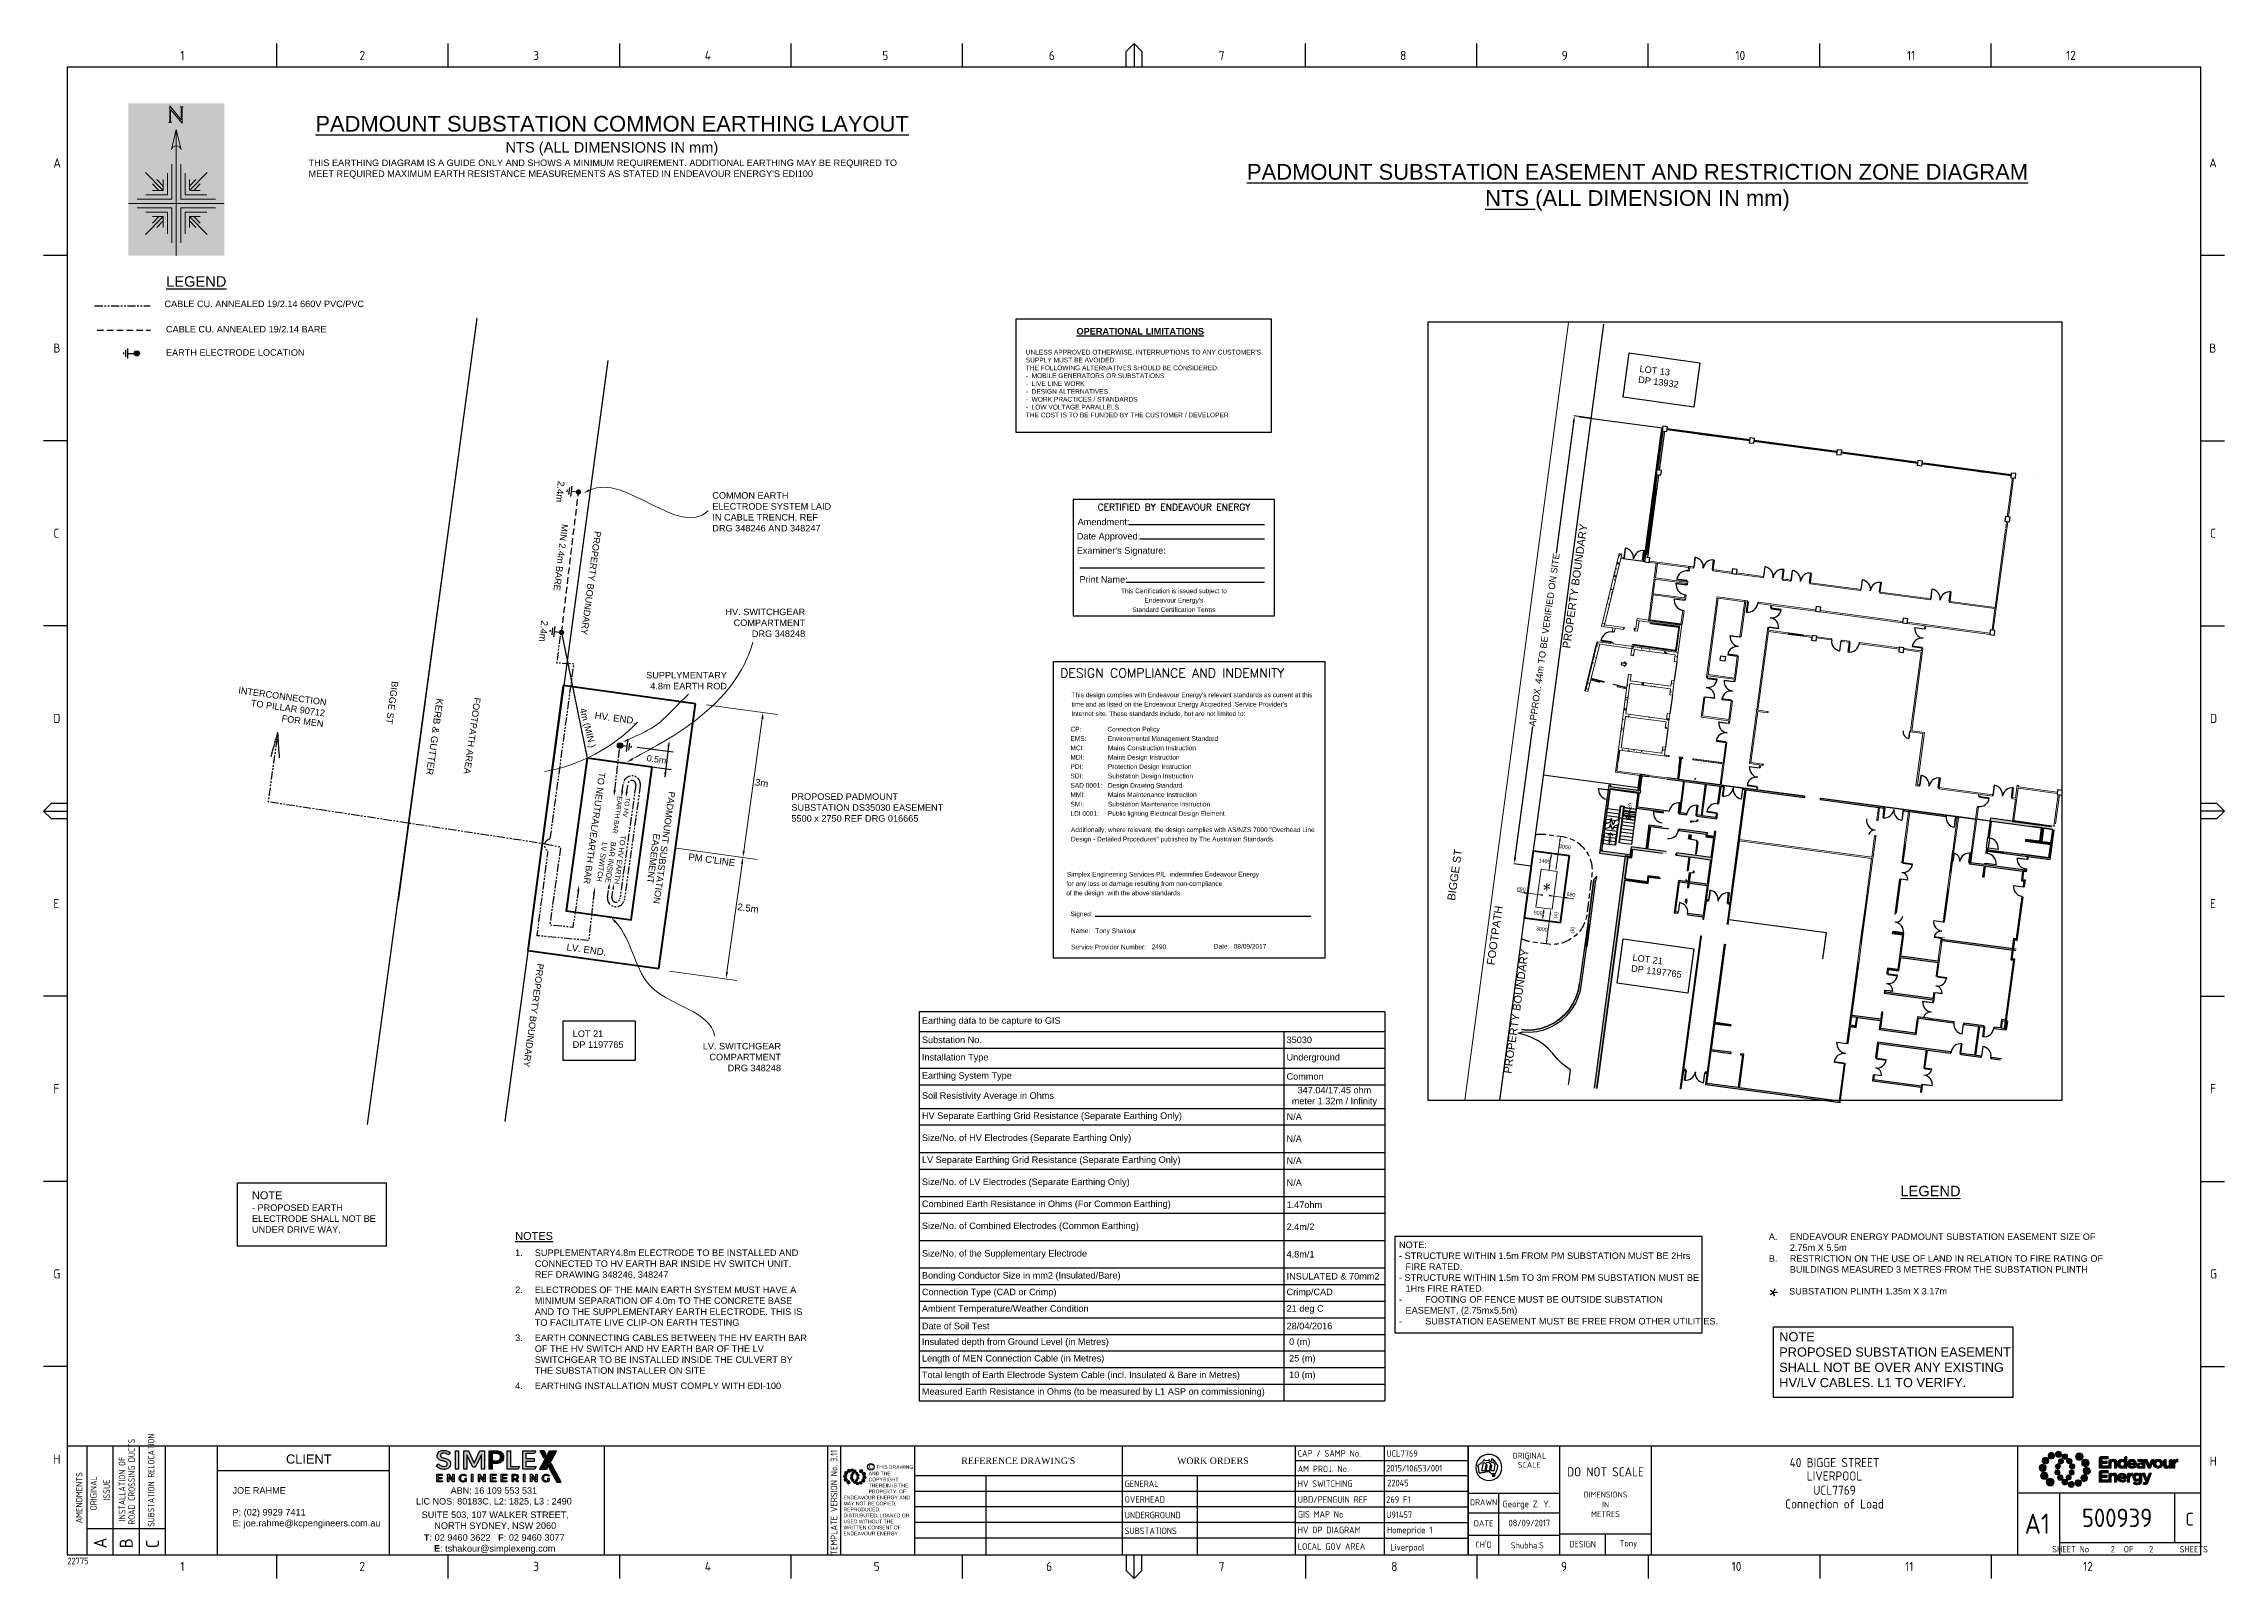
# Paper-space layout 'Page 2' of a CAD drawing. Header units: metres, sheet in millimetres. Extents: x -9 to 824, y -5 to 581.
import ezdxf
from ezdxf.enums import TextEntityAlignment as Align

# ---------------------------------------------------------------- set-up
doc = ezdxf.new("R2010")
doc.units = ezdxf.units.M
for name, pattern in [('Cable Exist OH', [1, 1, 0]), ('Cable Exist UG', [8.2, 4, -1.2, 1.8, -1.2]), ('CENTER2', [1.125, 0.75, -0.125, 0.125, -0.125]), ('Dash', [5, 3, -2]), ('DASHED', [0.75, 0.5, -0.25]), ('PHANTOM2', [1.25, 0.625, -0.125, 0.125, -0.125, 0.125, -0.125])]:
    doc.linetypes.add(name, pattern=pattern)
doc.layers.get('0').update_dxf_attribs({"color": 6})
for name, color, linetype in [('_User Miscellaneous1', 7, 'Continuous'), ('_User Miscellaneous2', 7, 'Continuous'), ('Notes', 7, 'Continuous')]:
    doc.layers.add(name, color=color, linetype=linetype)
doc.styles.add('ARIAL', font='arial.ttf', dxfattribs={"height": 2})
doc.styles.add('Elec', font='romand__.ttf')
doc.styles.add('iecISOCP', font='isocp.shx')
doc.styles.add('iecTimesNewRoman', font='times.ttf')
doc.styles.add('MANIKA', font='times.ttf', dxfattribs={"height": 2})
doc.styles.get("Standard").update_dxf_attribs({"font": 'arial.ttf'})
doc.styles.add('Swis721 Cn BT', font='swissc.ttf', dxfattribs={"height": 356.117103})
doc.dimstyles.get("Standard").update_dxf_attribs({"dimtxt": 0.18, "dimasz": 0.18, "dimexe": 0.18, "dimexo": 0.0625, "dimgap": 0.09, "dimtad": 0, "dimtih": 1, "dimtoh": 1, "dimdec": 4, "dimzin": 0, "dimdsep": 46, "dimtxsty": 'Standard', "dimcen": 0.09, "dimadec": 0, "dimazin": 0, "dimtfac": 1, "dimtdec": 4, "dimtofl": 0, "dimtmove": 0, "dimatfit": 3, "dimfxl": 1, "dimtolj": 1, "dimtzin": 0, "dimarcsym": 0})

psp = doc.layouts.new('Page 2')

# ---------------------------------------------------------------- texts
at = {"layer": '_User Miscellaneous1'}
psp.add_text('%%ULEGEND', height=4, dxfattribs=at).set_placement((49.26175, 490.13559), align=Align.MIDDLE_CENTER)
for s, p in [('CABLE CU. ANNEALED 19/2.14 660V PVC/PVC', (37.10152, 480.30675)), ('CABLE CU. ANNEALED 19/2.14 BARE', (37.67049, 470.64394)), ('EARTH ELECTRODE LOCATION', (37.67049, 461.73849))]:
    psp.add_text(s, height=2.5, dxfattribs=at).set_placement(p)
for s, height, rotation, p in [('2.4m', 2.622298, 264.30731669, (187.42941, 413.98592)), ('MIN 2.4m BARE', 2.5, 263.04692405, (188.88461, 397.51111)), ('PROPERTY BOUNDARY', 2.5, 262.44507466, (201.47166, 394.84793)), ('PROPERTY BOUNDARY', 3, 82, (574.23291, 349.77128)), ('2.4m', 2.622298, 264.30731669, (181.06451, 360.68196)), ('BIGGE ST ', 2.5, 261.9279591, (124.02163, 337.51555)), ('KERB & GUTTER', 2.622298, 262.16537181, (141.0868, 330.95921)), ('FOOTPATH AREA', 2.5, 262.16537075, (155.46838, 331.29607)), ('HV. END.', 2.622298, 352.20654444, (201.36332, 323.07927)), ('0.5m', 2.412514, 352.20654444, (221.25946, 306.87094)), ('TO NEUTRAL/EARTH BAR', 2.5, 262.07429103, (203.14945, 302.74521)), ('3m', 2.622298, 352.20654444, (262.62209, 297.58923)), ('PADMOUNT SUBSTATION', 2.5, 262.12249778, (229.82288, 295.3974)), ('EASEMENT', 2.5, 262.12249778, (224.03008, 279.29943)), ("PM C'LINE", 2.622298, 352.20654482, (237.14585, 269.08757)), ('BIGGE ST ', 3, 82, (530.23111, 253.39603)), ('2.5m', 2.622298, 352.20654444, (255.90804, 249.96827)), (' FOOTPATH', 3, 82, (545.17304, 227.60482)), ('LV. END.', 2.622298, 352.20654444, (190.62707, 234.55345)), ('PROPERTY BOUNDARY', 3, 82, (551.76024, 187.30244)), ('PROPERTY BOUNDARY', 2.5, 262.16537181, (179.61394, 229.65925))]:
    psp.add_text(s, height=height, rotation=rotation, dxfattribs=at).set_placement(p)
at = {"layer": '_User Miscellaneous1', "lineweight": -3, "style": 'Elec'}
psp.add_text('CERTIFIED BY ENDEAVOUR ENERGY', height=2.52, dxfattribs=at).set_placement((422.86542, 403.90905), align=Align.MIDDLE_CENTER)
at = {"layer": '_User Miscellaneous1', "lineweight": -3}
for s, p in [('Date Approved:', (385.72211, 392.79567)), ('Amendment:', (386.0511, 398.26688)), ("Examiner's Signature:", (385.72211, 387.33497))]:
    psp.add_text(s, height=2.5, dxfattribs=at).set_placement(p, align=Align.MIDDLE_LEFT)
psp.add_text('Print Name:', height=2.5, dxfattribs=at).set_placement((386.75455, 374.28091), align=Align.BOTTOM_LEFT)
at = {"layer": '_User Miscellaneous1', "color": 7, "style": 'ARIAL'}
psp.add_text('4m (MIN.)', height=2.5, rotation=284.36925533, dxfattribs=at).set_placement((195.75368, 326.77099))
at = {"layer": '_User Miscellaneous1', "color": 9, "style": 'Swis721 Cn BT'}
for p in [(596.64486, 291.05425), (596.64486, 291.05425), (596.64486, 291.05425), (588.81582, 277.42125), (588.81582, 277.42125), (588.81582, 277.42125)]:
    psp.add_text('UP', height=1.424468, rotation=262.37477332, dxfattribs=at).set_placement(p)
at = {"layer": '_User Miscellaneous1', "attachment_point": 1}
for s, width, insert, char_height in [("\\pi2.6005;{\\LPADMOUNT SUBSTATION COMMON EARTHING LAYOUT\\P\\pi75.232;\\H0.66667x;\\lNTS (ALL DIMENSIONS IN mm)\\P\\pi0;\\H0.625x;THIS EARTHING DIAGRAM IS A GUIDE ONLY AND SHOWS A MINIMUM REQUIREMENT. ADDITIONAL EARTHING MAY BE REQUIRED TO MEET REQUIRED MAXIMUM EARTH RESISTANCE MEASUREMENTS AS STATED IN ENDEAVOUR ENERGY'S EDI100}", 231.1791141, (92.16462, 553.38738), 6), ('COMMON EARTH ELECTRODE SYSTEM LAID IN CABLE TRENCH. REF DRG 348246 AND 348247', 45.6225883, (246.45886, 409.61052), 2.5), ('PROPOSED PADMOUNT SUBSTATION DS35030 EASEMENT 5500 x 2750 REF DRG 016665', 62.9634726, (276.67262, 294.54789), 2.5), ('\\pi-7.5,l7.5,t7.5;{\\H1.2x;\\LNOTES\\P\\H0.33333x;\\l\\P}1.^ISUPPLEMENTARY4.8m ELECTRODE TO BE INSTALLED AND CONNECTED TO HV EARTH BAR INSIDE HV SWITCH UNIT. REF DRAWING 348246, 348247\\P{\\H0.4x;\\P}2.^IELECTRODES OF THE MAIN EARTH SYSTEM MUST HAVE A MINIMUM SEPARATION OF 4.0m TO THE CONCRETE BASE AND TO THE SUPPLEMENTARY EARTH ELECTRODE. THIS IS TO FACILITATE LIVE CLIP-ON EARTH TESTING\\P{\\H0.4x;\\P}3.^IEARTH CONNECTING CABLES BETWEEN THE HV EARTH BAR OF THE HV SWITCH AND HV EARTH BAR OF THE LV SWITCHGEAR TO BE INSTALLED INSIDE THE CULVERT BY THE SUBSTATION INSTALLER ON SITE\\P{\\H0.4x;\\P}4.^IEARTHING INSTALLATION MUST COMPLY WITH EDI-100', 111.5919669, (171.1167, 126.92902), 2.5)]:
    psp.add_mtext_dynamic_manual_height_columns(s, width=width, gutter_width=4, heights=[0], dxfattribs=dict(at, insert=insert, char_height=char_height))
at = {"layer": '_User Miscellaneous1', "color": 7, "char_height": 2.5, "attachment_point": 1, "rotation": 352.76285}
for s, insert in [('LOT 13\\PDP 13932', (600.98968, 458.07332)), ('LOT 21\\PDP 1197765', (598.28415, 233.10043))]:
    psp.add_mtext_dynamic_manual_height_columns(s, width=50.6630475, gutter_width=94.75, heights=[0], dxfattribs=dict(at, insert=insert))
at = {"layer": '_User Miscellaneous1', "lineweight": -3, "insert": (422.84215, 368.31348), "char_height": 1.79, "attachment_point": 5, "line_spacing_factor": 1.2}
psp.add_mtext("This Certification is issued subject to \\PEndeavour Energy's \\PStandard Certification Terms", dxfattribs=at)
at = {"layer": '_User Miscellaneous1', "linetype": 'CENTER2', "lineweight": 9, "char_height": 2.5, "attachment_point": 3}
for s, insert, width in [('HV. SWITCHGEAR COMPARTMENT DRG 348248', (281.94727, 365.12573), 31.1415821), ('SUPPLYMENTARY 4.8m EARTH ROD', (252.03976, 340.94612), 31.1415821), ('LV. SWITCHGEAR COMPARTMENT DRG 348248', (272.69468, 199.19117), 31.7420891)]:
    psp.add_mtext(s, dxfattribs=dict(at, insert=insert, width=width))
at = {"layer": '_User Miscellaneous1', "linetype": 'CENTER2', "lineweight": 9, "insert": (99.18117, 330.5473), "char_height": 2.5, "width": 35.6861181, "attachment_point": 3, "rotation": 352.16536944}
psp.add_mtext('\\pt25; INTERCONNECTION TO PILLAR 90712 FOR MEN  ', dxfattribs=at)
at = {"layer": '_User Miscellaneous1', "char_height": 2, "rotation": 262}
for s, width, insert, attachment_point in [('{\\H0.9x;\\C7;TO HV \\PEARTH BAR\\H1.1111x; }', 16.0616399, (212.71626, 293.20734), 4), ('{\\C7;TO HV EARTH \\PBAR INSIDE \\PLV SWITCH}', 19.3813611, (210.83637, 259.70685), 3)]:
    psp.add_mtext_dynamic_manual_height_columns(s, width=width, gutter_width=4, heights=[0], dxfattribs=dict(at, insert=insert, attachment_point=attachment_point))
at = {"layer": '_User Miscellaneous1', "lineweight": 0, "attachment_point": 5}
for s, insert, char_height, width, rotation in [('{\\C7;3000}', (572.30926, 274.07812), 1.442083, 3.6008981, 352.30739444), ('{\\C7;1405}', (564.4792, 268.62354), 1.442083, 3.6008981, 352.30739444), ('{\\C7;690}', (555.56833, 257.89671), 1.442083, 3.6008981, 352.30739441), ('{\\C7;690}', (574.59145, 255.87361), 1.442083, 3.6008981, 352.30739441), ('{\\C7;905}', (562.01685, 248.81969), 1.442083, 3.6008981, 352.30739444), ('{\\C7;3000}', (563.43489, 242.64873), 1.442083, 3.6008981, 352.30739444), ('{\\C7;(A)}', (568.92026, 247.95714), 1.292106, 5.0412574, 81.98984344), ('{\\C7;(B)}', (575.28039, 242.38398), 1.292106, 5.0412574, 81.98984344)]:
    psp.add_mtext(s, dxfattribs=dict(at, insert=insert, char_height=char_height, width=width, rotation=rotation))
at = {"layer": '_User Miscellaneous1', "color": 0, "linetype": 'CENTER2', "lineweight": 9, "ltscale": 10, "extrusion": (0, 0, -1), "insert": (565.77012, 256.65113), "char_height": 4.6146643, "width": 1.7414743, "attachment_point": 1, "text_direction": (0.427486, 0.904022, 0), "style": 'MANIKA'}
psp.add_mtext('{\\fTimes New Roman|b0|i0|c0|p18;*}', dxfattribs=at)
at = {"layer": '_User Miscellaneous1', "color": 7, "char_height": 2.5, "attachment_point": 1}
for s, width, gutter_width, heights, insert in [('LOT 21\\PDP 1197765', 50.6630475, 94.75, [0], (193.1136, 203.95334)), ('NOTE:\\P\\pi-2.5,l2.5;- STRUCTURE WITHIN 1.5m FROM PM SUBSTATION MUST BE 2Hrs FIRE RATED.\\P- STRUCTURE WITHIN 1.5m TO 3m FROM PM SUBSTATION MUST BE 1Hrs FIRE RATED.\\P-^IFOOTING OF FENCE MUST BE OUTSIDE SUBSTATION EASEMENT, (2.75mx5.5m)\\P-^ISUBSTATION EASEMENT MUST BE FREE FROM OTHER UTILITIES.', 117.458139, 4, [31.98386], (508.85874, 123.27232))]:
    psp.add_mtext_dynamic_manual_height_columns(s, width=width, gutter_width=gutter_width, heights=heights, dxfattribs=dict(at, insert=insert))
at = {"layer": '_User Miscellaneous1', "lineweight": 9, "insert": (70.5245, 142.47206), "char_height": 2.5, "width": 47.8138287, "attachment_point": 1}
psp.add_mtext('{\\H1.2x;NOTE\\P}- PROPOSED EARTH ELECTRODE SHALL NOT BE UNDER DRIVE WAY.', dxfattribs=at)
at = {"layer": '_User Miscellaneous1', "color": 0, "lineweight": 0, "insert": (700.47943, 142.55266), "char_height": 4, "attachment_point": 4, "line_spacing_factor": 1.2}
psp.add_mtext('{\\LLEGEND}', dxfattribs=at)
at = {"layer": '_User Miscellaneous1', "color": 0, "linetype": 'ByBlock', "insert": (650.19636, 126.39322), "char_height": 2.5, "width": 129.7997016, "attachment_point": 1}
psp.add_mtext('\\pi-8,l8,t8;{\\fArial|b0|i0|c238|p34;A.^IENDEAVOUR ENERGY PADMOUNT SUBSTATION EASEMENT SIZE OF }2.75{\\fArial|b0|i0|c238|p34;m X }5.5{\\fArial|b0|i0|c238|p34;m  \\PB.^IRESTRICTION ON THE USE OF LAND IN RELATION TO} {\\fArial|b0|i0|c238|p34;FIRE} {\\fArial|b0|i0|c238|p34;RATING OF BUILDINGS MEASURED 3 METRES FROM THE }S{\\fArial|b0|i0|c238|p34;UBSTATION PLINTH }\\P\\pi0,l0,tz;        \\P        {\\fArial|b0|i0|c238|p34;SUBSTATION PLINTH }1{\\fArial|b0|i0|c238|p34;.}35{\\fArial|b0|i0|c238|p34;m X 3.1}7{\\fArial|b0|i0|c238|p34;m \\P        \\P            }', dxfattribs=at)
at = {"layer": '_User Miscellaneous1', "color": 0, "linetype": 'CENTER2', "ltscale": 10, "extrusion": (0, 0, -1), "insert": (649.71584, 104.29293), "char_height": 6, "width": 7.2158613, "attachment_point": 1, "text_direction": (0.560668, -0.828041, 0)}
psp.add_mtext('{\\fArial|b0|i0|c0|p34;*}', dxfattribs=at)
at = {"layer": '_User Miscellaneous1', "lineweight": 0, "insert": (654.15561, 88.64809), "char_height": 3.5, "width": 99.0538502, "attachment_point": 1}
psp.add_mtext('NOTE\\PPROPOSED SUBSTATION EASEMENT SHALL NOT BE OVER ANY EXISTING HV/LV CABLES. L1 TO VERIFY.', dxfattribs=at)
at = {"layer": '_User Miscellaneous2', "ltscale": 0.1, "insert": (600.00407, 535.0139), "char_height": 6, "width": 322.8939937, "attachment_point": 2}
psp.add_mtext('{\\L\\C7;PADMOUNT SUBSTATION EASEMENT AND RESTRICTION ZONE DIAGRAM \\PNTS }(ALL DIMENSION IN mm){\\L\\C7;\\P\\l }', dxfattribs=at)

# ---------------------------------------------------------------- blocks, each defined once
blk = doc.blocks.new('NOTE_DESIGN-COMPLIANCE')
blk.add_line((16, 16.01), (98.33, 16.01))
blk.add_lwpolyline([(0, 113.3), (103.74, 113.3), (103.74, 0), (0, 0)], close=True)
at = {"color": 7, "lineweight": -3, "style": 'Elec'}
blk.add_text('DESIGN COMPLIANCE AND INDEMNITY', height=3.5, dxfattribs=at).set_placement((2.6, 106.13), align=Align.BOTTOM_LEFT)
at = {"color": 7, "lineweight": -3}
for s, p in [('Signed:', (6.54, 17.75)), ('Name:', (6.71, 11.32)), ('Service Provider Number:', (6.76, 5.11)), ('Date: ', (61.29, 5.38)), ('08/09/2017', (68.89, 5.35))]:
    blk.add_text(s, height=1.79, dxfattribs=at).set_placement(p, align=Align.TOP_LEFT)
at = {"color": 7, "lineweight": -3, "char_height": 1.79, "line_spacing_factor": 1.2}
for s, insert, attachment_point in [("This design complies with Endeavour Energy's relevant standards as current at this \\Ptime and as listed on the Endeavour Energy Accredited  Service Provider's\\PInternet site. These standards include, but are not limited to:", (6.92, 92.16), 7), ('CP:^I          Connection Policy\\PEMS:^I^IEnvironmental Management Standard\\PMCI:^I^IMains Construction Instruction\\PMDI:^I^IMains Design Instruction\\PPDI:^I^IProtection Design Instruction\\PSDI:^I^ISubstation Design Instruction\\PSAD 0001:^IDesign Drawing Standard\\PMMI:^I^IMains Maintenance Instruction\\PSMI:^I^ISubstation Maintenance Instruction\\PLDI 0001:^IPublic lighting Electrical Design Element ', (6.53, 88.36), 1), ('\\PAdditionally, where relevant, the design complies with AS/NZS 7000 "Overhead Line\\PDesign - Detailed Procedures" published by The Australian Standards.', (6.7, 53.5), 1), ('                                                         indemnifies Endeavour Energy \\Pfor any loss or damage resulting from non-compliance \\Pof the design  with the above standards.', (4.93, 32.94), 1)]:
    blk.add_mtext(s, dxfattribs=dict(at, insert=insert, attachment_point=attachment_point))
at = {"ltscale": 0.5}
for tag, p in [('COMPANYNAME', (5.15, 31.1)), ('NAME', (16, 9.52)), ('SPN', (37.54, 3.38))]:
    blk.add_attdef(tag, p, '', height=1.8, dxfattribs=at)
blk = doc.blocks.new('Note_Operational Limitations')
at = {"layer": 'Notes', "linetype": 'Continuous', "lineweight": -3}
blk.add_lwpolyline([(0, 43.53), (97.49, 43.53), (97.49, 0), (0, 0)], close=True, dxfattribs=at)
at = {"layer": 'Notes', "linetype": 'Continuous', "lineweight": -3, "insert": (3.7, 39.97), "char_height": 2.50005, "width": 90.8, "attachment_point": 1}
blk.add_mtext("{\\fArial|b1|i0|c0|p34;                 \\C7;   \\LOPERATIONAL LIMITATIONS\\P\\P\\fArial|b0|i0|c0|p34;\\H0.72x;\\lUNLESS APPROVED OTHERWISE, INTERRUPTIONS TO ANY CUSTOMER'S SUPPLY MUST BE AVOIDED.\\PTHE FOLLOWING ALTERNATIVES SHOULD BE CONSIDERED:\\P-  MOBILE GENERATORS OR SUBSTATIONS\\P-  LIVE LINE WORK\\P-  DESIGN ALTERNATIVES\\P-  WORK PRACTICES / STANDARDS\\P-  LOW VOLTAGE PARALLELS\\PTHE COST IS TO BE FUNDED BY THE CUSTOMER / DEVELOPER}", dxfattribs=at)
blk = doc.blocks.new('A$C2120211D')
h = blk.add_hatch(color=7)
edge = h.paths.add_edge_path()
edge.add_line((0, 0), (36.67, 0))
edge.add_line((0, 58.33), (0, 0))
edge.add_line((0, 58.33), (36.67, 58.33))
edge.add_line((36.67, 58.33), (36.67, 0))
at = {"true_color": 0xffffff}
blk.add_hatch(color=7, dxfattribs=at).paths.add_polyline_path([(0, 58.33), (36.67, 58.33), (36.67, 0), (0, 0)])
at = {"color": 0, "lineweight": 0}
for p, q in [((18.33, 48.33), (18.33, 0)), ((20, 35), (20, 21.67)), ((13.33, 25), (6.55, 31.79)), ((11.67, 25), (9.17, 27.5)), ((13.33, 26.67), (10.83, 29.17)), ((21.67, 31.61), (21.67, 23.33)), ((23.33, 25), (30.12, 31.79)), ((23.33, 26.67), (25.83, 29.17)), ((23.33, 29.16), (23.33, 25)), ((25, 25), (27.5, 27.5)), ((0, 20), (36.67, 20)), ((3.33, 18.33), (16.67, 18.33)), ((16.67, 18.33), (16.67, 5)), ((20, 21.67), (33.33, 21.67)), ((21.67, 23.33), (29.94, 23.33)), ((23.33, 25), (27.5, 25)), ((13.33, 15), (6.55, 8.21)), ((6.73, 16.67), (15, 16.67)), ((11.67, 15), (9.17, 12.5)), ((13.33, 13.33), (10.83, 10.83)), ((15, 16.67), (15, 8.39)), ((23.33, 15), (30.12, 8.21)), ((23.33, 13.33), (25.83, 10.83)), ((25, 15), (27.5, 12.5))]:
    blk.add_line(p, q, dxfattribs=at)
for points in [[(15.4, 50.99), (16.52, 50.99, -0.414215), (16.12, 51.39), (16.12, 55.97), (20.55, 50.69), (20.55, 56.58, -0.414212), (20.95, 56.98), (19.83, 56.98, -0.414212), (20.23, 56.58), (20.23, 52.01), (15.8, 57.28), (15.8, 51.39, -0.414227)], [(16.51, 40.61, -0.791706), (20.15, 40.61), (18.33, 48.33)]]:
    blk.add_lwpolyline(points, format="xyb", close=True, dxfattribs=at)
for points in [[(16.67, 35), (16.67, 21.67), (3.33, 21.67)], [(15, 31.61), (15, 23.33), (6.73, 23.33)], [(13.33, 29.16), (13.33, 25), (9.17, 25)], [(33.33, 18.33), (20, 18.33), (20, 5)], [(9.17, 15), (13.33, 15), (13.33, 10.84)], [(29.94, 16.67), (21.67, 16.67), (21.67, 8.39)], [(27.5, 15), (23.33, 15), (23.33, 10.84)]]:
    blk.add_lwpolyline(points, dxfattribs=at)
blk = doc.blocks.new('*T95')
at = {"layer": '_User Miscellaneous1', "linetype": 'ByBlock', "lineweight": -2}
for p, q in [((0, 0), (177.9, 0)), ((0, 0), (0, -148.75)), ((177.9, 0), (177.9, -148.75)), ((0, -7.7), (139.34, -7.7)), ((139.34, -7.7), (139.34, -148.75)), ((0, -14.04), (177.9, -14.04)), ((0, -21.7), (177.9, -21.7)), ((0, -28.03), (177.9, -28.03)), ((0, -37.03), (177.9, -37.03)), ((0, -43.38), (177.9, -43.38)), ((0, -53.87), (177.9, -53.87)), ((0, -60.23), (177.9, -60.23)), ((0, -70.71), (177.9, -70.71)), ((0, -77.06), (177.9, -77.06)), ((0, -87.54), (177.9, -87.54)), ((0, -98.03), (177.9, -98.03)), ((0, -104.38), (177.9, -104.38)), ((0, -110.71), (177.9, -110.71)), ((0, -117.05), (177.9, -117.05)), ((0, -123.38), (177.9, -123.38)), ((0, -129.71), (177.9, -129.71)), ((0, -136.06), (177.9, -136.06)), ((0, -142.41), (177.9, -142.41)), ((0, -148.75), (177.9, -148.75))]:
    blk.add_line(p, q, dxfattribs=at)
at = {"layer": '_User Miscellaneous1', "color": 0, "linetype": 'ByBlock', "lineweight": -2}
blk.add_line((139.34, -7.7), (177.9, -7.7), dxfattribs=at)
at = {"layer": '_User Miscellaneous1', "color": 0, "char_height": 2.5}
for s, insert, width, attachment_point in [('Earthing data to be capture to GIS', (1, -3.85), 175.9046, 4), ('Substation No. ', (1, -10.87), 137.3445, 4), ('Installation Type', (1, -17.87), 137.3445, 4), ('{\\C7;35030}', (140.34, -10.87), 36.5601, 4), ('Underground', (140.34, -17.87), 36.5601, 4), ('Earthing System Type', (1, -24.86), 137.3445, 4), ('Common', (140.34, -24.86), 36.5601, 4), ('Soil Resistivity Average in Ohms', (1, -32.53), 137.3445, 4), ('347.04/17.45 ohm meter 1.32m / Infinity', (158.62, -32.53), 36.5601, 5), ('HV Separate Earthing Grid Resistance (Separate Earthing Only)', (1, -40.21), 137.3445, 4), ('N/A', (140.34, -40.21), 36.5601, 4), ('Size/No. of HV Electrodes (Separate Earthing Only)', (1, -48.63), 137.3445, 4), ('N/A', (140.34, -48.63), 36.5601, 4), ('LV Separate Earthing Grid Resistance (Separate Earthing Only)', (1, -57.05), 137.3445, 4), ('N/A', (140.34, -57.05), 36.5601, 4), ('Size/No. of LV Electrodes (Separate Earthing Only)', (1, -65.47), 137.3445, 4), ('N/A', (140.34, -65.47), 36.5601, 4), ('Combined Earth Resistance in Ohms (For Common Earthing)', (1, -73.89), 137.3445, 4), ('1.47ohm', (140.34, -73.89), 36.5601, 4), ('Size/No. of Combined Electrodes (Common Earthing)', (1, -82.3), 137.3445, 4), ('2.4m/2', (140.34, -82.3), 36.5601, 4), ('Size/No. of the Supplementary Electrode', (1, -92.79), 137.3445, 4), ('4.8m/1', (140.34, -92.79), 36.5601, 4), ('Bonding Conductor Size in mm2 (Insulated/Bare)', (1, -101.21), 137.3445, 4), ('INSULATED & 70mm2', (140.34, -101.21), 36.5601, 4), ('Connection Type (CAD or Crimp)', (1, -107.55), 137.3445, 4), ('Crimp/CAD', (140.34, -107.55), 36.5601, 4), ('Ambient Temperature/Weather Condition', (1, -113.88), 137.3445, 4), ('21 deg C', (140.34, -113.88), 36.5601, 4), ('Date of Soil Test', (1, -120.21), 137.3445, 4), ('Insulated depth from Ground Level (in Metres)', (1, -126.55), 137.3445, 4), ('28/04/2016', (140.34, -120.21), 36.5601, 4), (' 0 (m)', (140.34, -126.55), 36.5601, 4), ('Length of MEN Connection Cable (in Metres)', (1, -132.89), 137.3445, 4), (' 25 (m)', (140.34, -132.89), 36.5601, 4), ('Total length of Earth Electrode System Cable (incl. Insulated & Bare in Metres)', (1, -139.23), 137.3445, 4), (' 10 (m)', (140.34, -139.23), 36.5601, 4), ('Measured Earth Resistance in Ohms (to be measured by L1 ASP on commissioning)', (1, -145.58), 137.3445, 4)]:
    blk.add_mtext(s, dxfattribs=dict(at, insert=insert, width=width, attachment_point=attachment_point))
blk = doc.blocks.new('EE_LOGO_SMALL')
at = {"layer": 'Notes'}
h = blk.add_hatch(color=256, dxfattribs=at)
edge = h.paths.add_edge_path()
edge.add_spline(control_points=[(-8.4, 2), (-9.2, 2), (-9.8, 1.4), (-9.8, 0.7), (-9.9, -0.1), (-9.3, -0.7), (-8.6, -0.8), (-7.8, -0.8), (-7.2, -0.2), (-7.1, 0.5), (-7.1, 1.3), (-7.7, 1.9), (-8.4, 2)], knot_values=[0, 0, 0, 0, 1, 1, 1, 2, 2, 2, 3, 3, 3, 4, 4, 4, 4], degree=3, periodic=0)
h = blk.add_hatch(color=256, dxfattribs=at)
edge = h.paths.add_edge_path()
edge.add_spline(control_points=[(-6.8, 4.5), (-7.4, 4.8), (-8.2, 4.6), (-8.6, 4), (-8.9, 3.4), (-8.7, 2.6), (-8.1, 2.2), (-7.5, 1.9), (-6.7, 2.1), (-6.3, 2.7), (-6, 3.3), (-6.2, 4.1), (-6.8, 4.5)], knot_values=[0, 0, 0, 0, 1, 1, 1, 2, 2, 2, 3, 3, 3, 4, 4, 4, 4], degree=3, periodic=0)
h = blk.add_hatch(color=256, dxfattribs=at)
edge = h.paths.add_edge_path()
edge.add_spline(control_points=[(-4.2, 5.9), (-4.6, 6.5), (-5.3, 6.6), (-5.9, 6.3), (-6.4, 5.9), (-6.6, 5.1), (-6.2, 4.6), (-5.9, 4), (-5.1, 3.8), (-4.6, 4.2), (-4, 4.6), (-3.8, 5.3), (-4.2, 5.9)], knot_values=[0, 0, 0, 0, 1, 1, 1, 2, 2, 2, 3, 3, 3, 4, 4, 4, 4], degree=3, periodic=0)
h = blk.add_hatch(color=256, dxfattribs=at)
edge = h.paths.add_edge_path()
edge.add_spline(control_points=[(-1.3, 5.9), (-1.4, 6.5), (-2, 7), (-2.6, 6.9), (-3.3, 6.9), (-3.7, 6.3), (-3.7, 5.6), (-3.6, 5), (-3, 4.5), (-2.4, 4.6), (-1.7, 4.7), (-1.3, 5.2), (-1.3, 5.9)], knot_values=[0, 0, 0, 0, 1, 1, 1, 2, 2, 2, 3, 3, 3, 4, 4, 4, 4], degree=3, periodic=0)
h = blk.add_hatch(color=256, dxfattribs=at)
edge = h.paths.add_edge_path()
edge.add_spline(control_points=[(-2.5, 2.1), (-3, 2.2), (-3.5, 1.9), (-3.6, 1.3), (-3.7, 0.8), (-3.4, 0.3), (-2.9, 0.2), (-2.4, 0.1), (-1.9, 0.4), (-1.8, 0.9), (-1.7, 1.5), (-2, 2), (-2.5, 2.1)], knot_values=[0, 0, 0, 0, 1, 1, 1, 2, 2, 2, 3, 3, 3, 4, 4, 4, 4], degree=3, periodic=0)
h = blk.add_hatch(color=256, dxfattribs=at)
edge = h.paths.add_edge_path()
edge.add_spline(control_points=[(1, 4.9), (1, 4.3), (0.5, 3.8), (-0.1, 3.8), (-0.7, 3.8), (-1.2, 4.3), (-1.2, 4.9), (-1.2, 5.5), (-0.7, 6), (-0.1, 6), (0.5, 6), (1, 5.5), (1, 4.9)], knot_values=[0, 0, 0, 0, 1, 1, 1, 2, 2, 2, 3, 3, 3, 4, 4, 4, 4], degree=3, periodic=0)
edge = h.paths.add_edge_path()
edge.add_spline(control_points=[(-1.4, 4), (-1.9, 4.1), (-2.4, 3.8), (-2.5, 3.3), (-2.6, 2.7), (-2.3, 2.2), (-1.8, 2.1), (-1.3, 2), (-0.7, 2.3), (-0.6, 2.9), (-0.5, 3.4), (-0.9, 3.9), (-1.4, 4)], knot_values=[0, 0, 0, 0, 1, 1, 1, 2, 2, 2, 3, 3, 3, 4, 4, 4, 4], degree=3, periodic=0)
h = blk.add_hatch(color=256, dxfattribs=at)
edge = h.paths.add_edge_path()
edge.add_spline(control_points=[(2.3, 2.4), (2.8, 2.8), (2.8, 3.4), (2.4, 3.9), (2, 4.3), (1.4, 4.3), (0.9, 3.9), (0.5, 3.6), (0.5, 2.9), (0.9, 2.5), (1.2, 2), (1.9, 2), (2.3, 2.4)], knot_values=[0, 0, 0, 0, 1, 1, 1, 2, 2, 2, 3, 3, 3, 4, 4, 4, 4], degree=3, periodic=0)
edge = h.paths.add_edge_path()
edge.add_spline(control_points=[(1, 4.9), (1, 4.3), (0.5, 3.8), (-0.1, 3.8), (-0.7, 3.8), (-1.2, 4.3), (-1.2, 4.9), (-1.2, 5.5), (-0.7, 6), (-0.1, 6), (0.5, 6), (1, 5.5), (1, 4.9)], knot_values=[0, 0, 0, 0, 1, 1, 1, 2, 2, 2, 3, 3, 3, 4, 4, 4, 4], degree=3, periodic=0)
h = blk.add_hatch(color=256, dxfattribs=at)
edge = h.paths.add_edge_path()
edge.add_spline(control_points=[(1, 4.9), (1, 4.3), (0.5, 3.8), (-0.1, 3.8), (-0.7, 3.8), (-1.2, 4.3), (-1.2, 4.9), (-1.2, 5.5), (-0.7, 6), (-0.1, 6), (0.5, 6), (1, 5.5), (1, 4.9)], knot_values=[0, 0, 0, 0, 1, 1, 1, 2, 2, 2, 3, 3, 3, 4, 4, 4, 4], degree=3, periodic=0)
edge = h.paths.add_edge_path(flags=16)
edge.add_spline(control_points=[(1, 4.9), (1, 4.3), (0.5, 3.8), (-0.1, 3.8), (-0.7, 3.8), (-1.2, 4.3), (-1.2, 4.9), (-1.2, 5.5), (-0.7, 6), (-0.1, 6), (0.5, 6), (1, 5.5), (1, 4.9)], knot_values=[0, 0, 0, 0, 1, 1, 1, 2, 2, 2, 3, 3, 3, 4, 4, 4, 4], degree=3, periodic=0)
h = blk.add_hatch(color=256, dxfattribs=at)
edge = h.paths.add_edge_path()
edge.add_spline(control_points=[(3, 0.2), (3.5, 0.3), (3.8, 0.9), (3.7, 1.4), (3.6, 1.9), (3, 2.3), (2.5, 2.1), (1.9, 2), (1.6, 1.4), (1.8, 0.9), (1.9, 0.4), (2.5, 0.1), (3, 0.2)], knot_values=[0, 0, 0, 0, 1, 1, 1, 2, 2, 2, 3, 3, 3, 4, 4, 4, 4], degree=3, periodic=0)
h = blk.add_hatch(color=256, dxfattribs=at)
edge = h.paths.add_edge_path()
edge.add_spline(control_points=[(7, 4.9), (7, 4), (6.3, 3.4), (5.5, 3.4), (4.6, 3.4), (4, 4), (4, 4.9), (4, 5.7), (4.6, 6.4), (5.5, 6.4), (6.3, 6.4), (7, 5.7), (7, 4.9)], knot_values=[0, 0, 0, 0, 1, 1, 1, 2, 2, 2, 3, 3, 3, 4, 4, 4, 4], degree=3, periodic=0)
h = blk.add_hatch(color=256, dxfattribs=at)
edge = h.paths.add_edge_path()
edge.add_spline(control_points=[(8.4, 1.1), (9.1, 1.5), (9.4, 2.3), (9.1, 3), (8.8, 3.7), (7.9, 4.1), (7.2, 3.8), (6.5, 3.4), (6.2, 2.6), (6.5, 1.9), (6.8, 1.2), (7.7, 0.8), (8.4, 1.1)], knot_values=[0, 0, 0, 0, 1, 1, 1, 2, 2, 2, 3, 3, 3, 4, 4, 4, 4], degree=3, periodic=0)
h = blk.add_hatch(color=256, dxfattribs=at)
edge = h.paths.add_edge_path()
edge.add_spline(control_points=[(8.3, -1.9), (9, -1.9), (9.7, -1.4), (9.7, -0.6), (9.7, 0.1), (9.2, 0.8), (8.4, 0.8), (7.7, 0.8), (7, 0.3), (7, -0.5), (6.9, -1.2), (7.5, -1.9), (8.3, -1.9)], knot_values=[0, 0, 0, 0, 1, 1, 1, 2, 2, 2, 3, 3, 3, 4, 4, 4, 4], degree=3, periodic=0)
h = blk.add_hatch(color=256, dxfattribs=at)
edge = h.paths.add_edge_path()
edge.add_spline(control_points=[(-8.5, -1.1), (-9.2, -1.4), (-9.6, -2.3), (-9.3, -3), (-8.9, -3.7), (-8.1, -4), (-7.4, -3.7), (-6.7, -3.4), (-6.3, -2.5), (-6.6, -1.8), (-7, -1.1), (-7.8, -0.8), (-8.5, -1.1)], knot_values=[0, 0, 0, 0, 1, 1, 1, 2, 2, 2, 3, 3, 3, 4, 4, 4, 4], degree=3, periodic=0)
h = blk.add_hatch(color=256, dxfattribs=at)
edge = h.paths.add_edge_path()
edge.add_spline(control_points=[(-7.1, -4.8), (-7.1, -4), (-6.5, -3.3), (-5.6, -3.3), (-4.8, -3.3), (-4.1, -4), (-4.1, -4.8), (-4.1, -5.7), (-4.8, -6.3), (-5.6, -6.3), (-6.5, -6.3), (-7.1, -5.7), (-7.1, -4.8)], knot_values=[0, 0, 0, 0, 1, 1, 1, 2, 2, 2, 3, 3, 3, 4, 4, 4, 4], degree=3, periodic=0)
h = blk.add_hatch(color=256, dxfattribs=at)
edge = h.paths.add_edge_path()
edge.add_spline(control_points=[(-3.1, -0.2), (-3.7, -0.3), (-4, -0.8), (-3.8, -1.4), (-3.7, -1.9), (-3.2, -2.2), (-2.6, -2.1), (-2.1, -1.9), (-1.8, -1.4), (-1.9, -0.9), (-2.1, -0.3), (-2.6, 0), (-3.1, -0.2)], knot_values=[0, 0, 0, 0, 1, 1, 1, 2, 2, 2, 3, 3, 3, 4, 4, 4, 4], degree=3, periodic=0)
h = blk.add_hatch(color=256, dxfattribs=at)
edge = h.paths.add_edge_path()
edge.add_spline(control_points=[(-2.5, -2.3), (-2.9, -2.7), (-3, -3.4), (-2.6, -3.8), (-2.2, -4.2), (-1.5, -4.3), (-1.1, -3.9), (-0.7, -3.5), (-0.6, -2.8), (-1, -2.4), (-1.4, -2), (-2, -1.9), (-2.5, -2.3)], knot_values=[0, 0, 0, 0, 1, 1, 1, 2, 2, 2, 3, 3, 3, 4, 4, 4, 4], degree=3, periodic=0)
h = blk.add_hatch(color=256, dxfattribs=at)
edge = h.paths.add_edge_path()
edge.add_spline(control_points=[(-1.2, -4.8), (-1.2, -4.2), (-0.7, -3.7), (-0.1, -3.7), (0.5, -3.7), (1, -4.2), (1, -4.8), (1, -5.4), (0.5, -5.9), (-0.1, -5.9), (-0.7, -5.9), (-1.2, -5.4), (-1.2, -4.8)], knot_values=[0, 0, 0, 0, 1, 1, 1, 2, 2, 2, 3, 3, 3, 4, 4, 4, 4], degree=3, periodic=0)
h = blk.add_hatch(color=256, dxfattribs=at)
edge = h.paths.add_edge_path()
edge.add_spline(control_points=[(1.2, -3.9), (1.7, -4.1), (2.2, -3.7), (2.3, -3.2), (2.5, -2.7), (2.1, -2.2), (1.6, -2.1), (1.1, -2), (0.6, -2.3), (0.5, -2.8), (0.4, -3.3), (0.7, -3.8), (1.2, -3.9)], knot_values=[0, 0, 0, 0, 1, 1, 1, 2, 2, 2, 3, 3, 3, 4, 4, 4, 4], degree=3, periodic=0)
h = blk.add_hatch(color=256, dxfattribs=at)
edge = h.paths.add_edge_path()
edge.add_spline(control_points=[(1.2, -5.8), (1.3, -6.5), (1.8, -6.9), (2.5, -6.9), (3.1, -6.8), (3.6, -6.2), (3.5, -5.6), (3.4, -5), (2.9, -4.5), (2.2, -4.6), (1.6, -4.6), (1.1, -5.2), (1.2, -5.8)], knot_values=[0, 0, 0, 0, 1, 1, 1, 2, 2, 2, 3, 3, 3, 4, 4, 4, 4], degree=3, periodic=0)
h = blk.add_hatch(color=256, dxfattribs=at)
edge = h.paths.add_edge_path()
edge.add_spline(control_points=[(2.4, -2), (2.9, -2.1), (3.4, -1.8), (3.5, -1.3), (3.6, -0.8), (3.3, -0.3), (2.8, -0.2), (2.2, -0.1), (1.7, -0.4), (1.6, -0.9), (1.5, -1.4), (1.8, -1.9), (2.4, -2)], knot_values=[0, 0, 0, 0, 1, 1, 1, 2, 2, 2, 3, 3, 3, 4, 4, 4, 4], degree=3, periodic=0)
h = blk.add_hatch(color=256, dxfattribs=at)
edge = h.paths.add_edge_path()
edge.add_spline(control_points=[(4, -5.8), (4.4, -6.4), (5.2, -6.6), (5.7, -6.2), (6.3, -5.8), (6.5, -5.1), (6.1, -4.5), (5.7, -4), (5, -3.8), (4.4, -4.2), (3.8, -4.5), (3.7, -5.3), (4, -5.8)], knot_values=[0, 0, 0, 0, 1, 1, 1, 2, 2, 2, 3, 3, 3, 4, 4, 4, 4], degree=3, periodic=0)
h = blk.add_hatch(color=256, dxfattribs=at)
edge = h.paths.add_edge_path()
edge.add_spline(control_points=[(6.7, -4.4), (7.3, -4.8), (8.1, -4.6), (8.4, -4), (8.8, -3.3), (8.6, -2.6), (8, -2.2), (7.3, -1.8), (6.6, -2.1), (6.2, -2.7), (5.8, -3.3), (6, -4.1), (6.7, -4.4)], knot_values=[0, 0, 0, 0, 1, 1, 1, 2, 2, 2, 3, 3, 3, 4, 4, 4, 4], degree=3, periodic=0)
at = {"layer": 'Notes', "lineweight": 0}
for points in [[(1.8, 2.1), (1.8, 2.1)], [(-2, -2.1), (-2, -2.1)]]:
    blk.add_lwpolyline(points, dxfattribs=at)
for points in [[(-8.4, 2), (-9.2, 2), (-9.8, 1.4), (-9.8, 0.7), (-9.9, -0.1), (-9.3, -0.7), (-8.6, -0.8), (-7.8, -0.8), (-7.2, -0.2), (-7.1, 0.5), (-7.1, 1.3), (-7.7, 1.9), (-8.4, 2)], [(-6.8, 4.5), (-7.4, 4.8), (-8.2, 4.6), (-8.6, 4), (-8.9, 3.4), (-8.7, 2.6), (-8.1, 2.2), (-7.5, 1.9), (-6.7, 2.1), (-6.3, 2.7), (-6, 3.3), (-6.2, 4.1), (-6.8, 4.5)], [(-4.2, 5.9), (-4.6, 6.5), (-5.3, 6.6), (-5.9, 6.3), (-6.4, 5.9), (-6.6, 5.1), (-6.2, 4.6), (-5.9, 4), (-5.1, 3.8), (-4.6, 4.2), (-4, 4.6), (-3.8, 5.3), (-4.2, 5.9)], [(-1.3, 5.9), (-1.4, 6.5), (-2, 7), (-2.6, 6.9), (-3.3, 6.9), (-3.7, 6.3), (-3.7, 5.6), (-3.6, 5), (-3, 4.5), (-2.4, 4.6), (-1.7, 4.7), (-1.3, 5.2), (-1.3, 5.9)], [(-2.5, 2.1), (-3, 2.2), (-3.5, 1.9), (-3.6, 1.3), (-3.7, 0.8), (-3.4, 0.3), (-2.9, 0.2), (-2.4, 0.1), (-1.9, 0.4), (-1.8, 0.9), (-1.7, 1.5), (-2, 2), (-2.5, 2.1)], [(-1.4, 4), (-1.9, 4.1), (-2.4, 3.8), (-2.5, 3.3), (-2.6, 2.7), (-2.3, 2.2), (-1.8, 2.1), (-1.3, 2), (-0.7, 2.3), (-0.6, 2.9), (-0.5, 3.4), (-0.9, 3.9), (-1.4, 4)], [(1, 4.9), (1, 4.3), (0.5, 3.8), (-0.1, 3.8), (-0.7, 3.8), (-1.2, 4.3), (-1.2, 4.9), (-1.2, 5.5), (-0.7, 6), (-0.1, 6), (0.5, 6), (1, 5.5), (1, 4.9)], [(1, 4.9), (1, 4.3), (0.5, 3.8), (-0.1, 3.8), (-0.7, 3.8), (-1.2, 4.3), (-1.2, 4.9), (-1.2, 5.5), (-0.7, 6), (-0.1, 6), (0.5, 6), (1, 5.5), (1, 4.9)], [(2.3, 2.4), (2.8, 2.8), (2.8, 3.4), (2.4, 3.9), (2, 4.3), (1.4, 4.3), (0.9, 3.9), (0.5, 3.6), (0.5, 2.9), (0.9, 2.5), (1.2, 2), (1.9, 2), (2.3, 2.4)], [(3, 0.2), (3.5, 0.3), (3.8, 0.9), (3.7, 1.4), (3.6, 1.9), (3, 2.3), (2.5, 2.1), (1.9, 2), (1.6, 1.4), (1.8, 0.9), (1.9, 0.4), (2.5, 0.1), (3, 0.2)], [(7, 4.9), (7, 4), (6.3, 3.4), (5.5, 3.4), (4.6, 3.4), (4, 4), (4, 4.9), (4, 5.7), (4.6, 6.4), (5.5, 6.4), (6.3, 6.4), (7, 5.7), (7, 4.9)], [(8.4, 1.1), (9.1, 1.5), (9.4, 2.3), (9.1, 3), (8.8, 3.7), (7.9, 4.1), (7.2, 3.8), (6.5, 3.4), (6.2, 2.6), (6.5, 1.9), (6.8, 1.2), (7.7, 0.8), (8.4, 1.1)], [(8.3, -1.9), (9, -1.9), (9.7, -1.4), (9.7, -0.6), (9.7, 0.1), (9.2, 0.8), (8.4, 0.8), (7.7, 0.8), (7, 0.3), (7, -0.5), (6.9, -1.2), (7.5, -1.9), (8.3, -1.9)], [(-8.5, -1.1), (-9.2, -1.4), (-9.6, -2.3), (-9.3, -3), (-8.9, -3.7), (-8.1, -4), (-7.4, -3.7), (-6.7, -3.4), (-6.3, -2.5), (-6.6, -1.8), (-7, -1.1), (-7.8, -0.8), (-8.5, -1.1)], [(-7.1, -4.8), (-7.1, -4), (-6.5, -3.3), (-5.6, -3.3), (-4.8, -3.3), (-4.1, -4), (-4.1, -4.8), (-4.1, -5.7), (-4.8, -6.3), (-5.6, -6.3), (-6.5, -6.3), (-7.1, -5.7), (-7.1, -4.8)], [(-3.1, -0.2), (-3.7, -0.3), (-4, -0.8), (-3.8, -1.4), (-3.7, -1.9), (-3.2, -2.2), (-2.6, -2.1), (-2.1, -1.9), (-1.8, -1.4), (-1.9, -0.9), (-2.1, -0.3), (-2.6, 0), (-3.1, -0.2)], [(-2.5, -2.3), (-2.9, -2.7), (-3, -3.4), (-2.6, -3.8), (-2.2, -4.2), (-1.5, -4.3), (-1.1, -3.9), (-0.7, -3.5), (-0.6, -2.8), (-1, -2.4), (-1.4, -2), (-2, -1.9), (-2.5, -2.3)], [(-1.2, -4.8), (-1.2, -4.2), (-0.7, -3.7), (-0.1, -3.7), (0.5, -3.7), (1, -4.2), (1, -4.8), (1, -5.4), (0.5, -5.9), (-0.1, -5.9), (-0.7, -5.9), (-1.2, -5.4), (-1.2, -4.8)], [(1.2, -3.9), (1.7, -4.1), (2.2, -3.7), (2.3, -3.2), (2.5, -2.7), (2.1, -2.2), (1.6, -2.1), (1.1, -2), (0.6, -2.3), (0.5, -2.8), (0.4, -3.3), (0.7, -3.8), (1.2, -3.9)], [(1.2, -5.8), (1.3, -6.5), (1.8, -6.9), (2.5, -6.9), (3.1, -6.8), (3.6, -6.2), (3.5, -5.6), (3.4, -5), (2.9, -4.5), (2.2, -4.6), (1.6, -4.6), (1.1, -5.2), (1.2, -5.8)], [(2.4, -2), (2.9, -2.1), (3.4, -1.8), (3.5, -1.3), (3.6, -0.8), (3.3, -0.3), (2.8, -0.2), (2.2, -0.1), (1.7, -0.4), (1.6, -0.9), (1.5, -1.4), (1.8, -1.9), (2.4, -2)], [(4, -5.8), (4.4, -6.4), (5.2, -6.6), (5.7, -6.2), (6.3, -5.8), (6.5, -5.1), (6.1, -4.5), (5.7, -4), (5, -3.8), (4.4, -4.2), (3.8, -4.5), (3.7, -5.3), (4, -5.8)], [(6.7, -4.4), (7.3, -4.8), (8.1, -4.6), (8.4, -4), (8.8, -3.3), (8.6, -2.6), (8, -2.2), (7.3, -1.8), (6.6, -2.1), (6.2, -2.7), (5.8, -3.3), (6, -4.1), (6.7, -4.4)]]:
    blk.add_open_spline(points, degree=3, knots=[0, 0, 0, 0, 1, 1, 1, 2, 2, 2, 3, 3, 3, 4, 4, 4, 4], dxfattribs=at)
blk = doc.blocks.new('EE_COPYRIGHT_A1')
at = {"layer": 'Notes'}
blk.add_circle((9.53, -0.82), 1.15, dxfattribs=at)
at = {"xscale": 0.4, "yscale": 0.4, "zscale": 0.4}
blk.add_blockref('EE_LOGO_SMALL', (3.96, -4.29), dxfattribs=at)
at = {"layer": 'Notes', "insert": (0, 0), "char_height": 1.25, "width": 24.1208, "attachment_point": 1, "style": 'ARIAL'}
blk.add_mtext('\\pt8.75;               ^I{\\H1.2x;C } THIS DRAWING\\P\\pi-8.75,l8.75,t8.75,20;       ^IAND THE ^I\\P\\pi0,t8.75;COPYRIGHT\\P\\pi-8.75,t1.25,8.75;^I^ITHEREIN IS THE PROPERTY  OF \\P\\pi0,l0,t1.25;ENDEAVOUR ENERGY AND MAY NOT BE COPIED, REPRODUCED, DISTRIBUTED, LOANED OR USED WITHOUT THE WRITTEN CONSENT OF ENDEAVOUR ENERGY', dxfattribs=at)
blk = doc.blocks.new('EE_LOGO')
h = blk.add_hatch(color=7)
edge = h.paths.add_edge_path()
edge.add_spline(control_points=[(-25.34, 1.94), (-26.08, 1.98), (-26.72, 1.41), (-26.77, 0.66), (-26.81, -0.09), (-26.24, -0.72), (-25.49, -0.77), (-24.74, -0.81), (-24.1, -0.24), (-24.06, 0.51), (-24.02, 1.25), (-24.59, 1.89), (-25.34, 1.94)], knot_values=[0, 0, 0, 0, 1, 1, 1, 2, 2, 2, 3, 3, 3, 4, 4, 4, 4], degree=3, periodic=0)
h = blk.add_hatch(color=7)
edge = h.paths.add_edge_path()
edge.add_spline(control_points=[(-23.73, 4.46), (-24.34, 4.81), (-25.13, 4.61), (-25.49, 3.99), (-25.85, 3.38), (-25.64, 2.59), (-25.03, 2.23), (-24.41, 1.87), (-23.63, 2.08), (-23.27, 2.69), (-22.91, 3.31), (-23.12, 4.1), (-23.73, 4.46)], knot_values=[0, 0, 0, 0, 1, 1, 1, 2, 2, 2, 3, 3, 3, 4, 4, 4, 4], degree=3, periodic=0)
h = blk.add_hatch(color=7)
edge = h.paths.add_edge_path()
edge.add_spline(control_points=[(-21.12, 5.87), (-21.48, 6.44), (-22.24, 6.61), (-22.81, 6.24), (-23.37, 5.88), (-23.54, 5.12), (-23.17, 4.55), (-22.81, 3.98), (-22.05, 3.82), (-21.48, 4.19), (-20.92, 4.55), (-20.75, 5.31), (-21.12, 5.87)], knot_values=[0, 0, 0, 0, 1, 1, 1, 2, 2, 2, 3, 3, 3, 4, 4, 4, 4], degree=3, periodic=0)
h = blk.add_hatch(color=7)
edge = h.paths.add_edge_path()
edge.add_spline(control_points=[(-19.43, 2.06), (-19.94, 2.17), (-20.44, 1.84), (-20.55, 1.33), (-20.66, 0.82), (-20.34, 0.32), (-19.83, 0.21), (-19.32, 0.1), (-18.81, 0.42), (-18.71, 0.93), (-18.59, 1.44), (-18.92, 1.95), (-19.43, 2.06)], knot_values=[0, 0, 0, 0, 1, 1, 1, 2, 2, 2, 3, 3, 3, 4, 4, 4, 4], degree=3, periodic=0)
h = blk.add_hatch(color=7)
edge = h.paths.add_edge_path()
edge.add_spline(control_points=[(-18.27, 5.87), (-18.34, 6.5), (-18.91, 6.97), (-19.54, 6.9), (-20.18, 6.84), (-20.65, 6.27), (-20.58, 5.63), (-20.52, 4.99), (-19.95, 4.53), (-19.31, 4.59), (-18.67, 4.66), (-18.21, 5.23), (-18.27, 5.87)], knot_values=[0, 0, 0, 0, 1, 1, 1, 2, 2, 2, 3, 3, 3, 4, 4, 4, 4], degree=3, periodic=0)
h = blk.add_hatch(color=7)
edge = h.paths.add_edge_path()
edge.add_spline(control_points=[(-15.91, 4.86), (-15.91, 4.26), (-16.4, 3.77), (-17, 3.77), (-17.6, 3.77), (-18.08, 4.26), (-18.08, 4.86), (-18.08, 5.46), (-17.6, 5.95), (-17, 5.95), (-16.4, 5.95), (-15.91, 5.46), (-15.91, 4.86)], knot_values=[0, 0, 0, 0, 1, 1, 1, 2, 2, 2, 3, 3, 3, 4, 4, 4, 4], degree=3, periodic=0)
edge = h.paths.add_edge_path()
edge.add_spline(control_points=[(-18.29, 3.97), (-18.8, 4.08), (-19.3, 3.76), (-19.41, 3.25), (-19.52, 2.74), (-19.2, 2.23), (-18.69, 2.12), (-18.18, 2.01), (-17.67, 2.33), (-17.56, 2.84), (-17.45, 3.35), (-17.78, 3.86), (-18.29, 3.97)], knot_values=[0, 0, 0, 0, 1, 1, 1, 2, 2, 2, 3, 3, 3, 4, 4, 4, 4], degree=3, periodic=0)
h = blk.add_hatch(color=7)
edge = h.paths.add_edge_path()
edge.add_spline(control_points=[(-14.59, 2.36), (-14.16, 2.75), (-14.12, 3.41), (-14.51, 3.84), (-14.89, 4.27), (-15.55, 4.31), (-15.99, 3.93), (-16.42, 3.54), (-16.46, 2.88), (-16.07, 2.45), (-15.69, 2.01), (-15.02, 1.98), (-14.59, 2.36)], knot_values=[0, 0, 0, 0, 1, 1, 1, 2, 2, 2, 3, 3, 3, 4, 4, 4, 4], degree=3, periodic=0)
edge = h.paths.add_edge_path()
edge.add_spline(control_points=[(-15.91, 4.86), (-15.91, 4.26), (-16.4, 3.77), (-17, 3.77), (-17.6, 3.77), (-18.08, 4.26), (-18.08, 4.86), (-18.08, 5.46), (-17.6, 5.95), (-17, 5.95), (-16.4, 5.95), (-15.91, 5.46), (-15.91, 4.86)], knot_values=[0, 0, 0, 0, 1, 1, 1, 2, 2, 2, 3, 3, 3, 4, 4, 4, 4], degree=3, periodic=0)
h = blk.add_hatch(color=7)
edge = h.paths.add_edge_path()
edge.add_spline(control_points=[(-15.91, 4.86), (-15.91, 4.26), (-16.4, 3.77), (-17, 3.77), (-17.6, 3.77), (-18.08, 4.26), (-18.08, 4.86), (-18.08, 5.46), (-17.6, 5.95), (-17, 5.95), (-16.4, 5.95), (-15.91, 5.46), (-15.91, 4.86)], knot_values=[0, 0, 0, 0, 1, 1, 1, 2, 2, 2, 3, 3, 3, 4, 4, 4, 4], degree=3, periodic=0)
edge = h.paths.add_edge_path(flags=16)
edge.add_spline(control_points=[(-15.91, 4.86), (-15.91, 4.26), (-16.4, 3.77), (-17, 3.77), (-17.6, 3.77), (-18.08, 4.26), (-18.08, 4.86), (-18.08, 5.46), (-17.6, 5.95), (-17, 5.95), (-16.4, 5.95), (-15.91, 5.46), (-15.91, 4.86)], knot_values=[0, 0, 0, 0, 1, 1, 1, 2, 2, 2, 3, 3, 3, 4, 4, 4, 4], degree=3, periodic=0)
h = blk.add_hatch(color=7)
edge = h.paths.add_edge_path()
edge.add_spline(control_points=[(-13.94, 0.18), (-13.41, 0.32), (-13.09, 0.87), (-13.23, 1.4), (-13.37, 1.93), (-13.92, 2.25), (-14.45, 2.11), (-14.98, 1.97), (-15.3, 1.42), (-15.16, 0.89), (-15.02, 0.36), (-14.47, 0.04), (-13.94, 0.18)], knot_values=[0, 0, 0, 0, 1, 1, 1, 2, 2, 2, 3, 3, 3, 4, 4, 4, 4], degree=3, periodic=0)
h = blk.add_hatch(color=7)
edge = h.paths.add_edge_path()
edge.add_spline(control_points=[(-9.93, 4.86), (-9.93, 4.03), (-10.61, 3.35), (-11.44, 3.35), (-12.28, 3.35), (-12.95, 4.03), (-12.95, 4.86), (-12.95, 5.69), (-12.28, 6.37), (-11.44, 6.37), (-10.61, 6.37), (-9.93, 5.69), (-9.93, 4.86)], knot_values=[0, 0, 0, 0, 1, 1, 1, 2, 2, 2, 3, 3, 3, 4, 4, 4, 4], degree=3, periodic=0)
h = blk.add_hatch(color=7)
edge = h.paths.add_edge_path()
edge.add_spline(control_points=[(-8.55, 1.13), (-7.83, 1.45), (-7.5, 2.29), (-7.82, 3.01), (-8.14, 3.73), (-8.98, 4.06), (-9.7, 3.74), (-10.42, 3.42), (-10.75, 2.58), (-10.43, 1.86), (-10.11, 1.14), (-9.27, 0.81), (-8.55, 1.13)], knot_values=[0, 0, 0, 0, 1, 1, 1, 2, 2, 2, 3, 3, 3, 4, 4, 4, 4], degree=3, periodic=0)
h = blk.add_hatch(color=7)
edge = h.paths.add_edge_path()
edge.add_spline(control_points=[(-8.66, -1.92), (-7.91, -1.96), (-7.27, -1.39), (-7.23, -0.64), (-7.19, 0.1), (-7.76, 0.74), (-8.51, 0.78), (-9.25, 0.83), (-9.89, 0.26), (-9.94, -0.49), (-9.98, -1.24), (-9.41, -1.88), (-8.66, -1.92)], knot_values=[0, 0, 0, 0, 1, 1, 1, 2, 2, 2, 3, 3, 3, 4, 4, 4, 4], degree=3, periodic=0)
h = blk.add_hatch(color=7)
edge = h.paths.add_edge_path()
edge.add_spline(control_points=[(-3.85, 0.44), (-3.85, 0.44), (-3.85, 4.25), (-3.85, 4.3), (-3.85, 4.35), (-3.85, 4.86), (-3.29, 4.86), (-2.74, 4.86), (-0.49, 4.86), (-0.49, 4.86), (-0.49, 4.86), (-0.49, 4), (-0.49, 4), (-0.49, 4), (-2.89, 4), (-2.89, 4), (-2.89, 4), (-2.89, 3.1), (-2.89, 3.1), (-2.89, 3.1), (-0.8, 3.1), (-0.8, 3.1), (-0.8, 3.1), (-0.8, 2.23), (-0.8, 2.23), (-0.8, 2.23), (-2.89, 2.23), (-2.89, 2.23), (-2.89, 2.23), (-2.89, 1.31), (-2.89, 1.31), (-2.89, 1.31), (-0.49, 1.31), (-0.49, 1.31), (-0.49, 1.31), (-0.49, 0.44), (-0.49, 0.44), (-0.49, 0.44), (-3.85, 0.44), (-3.85, 0.44)], knot_values=[0, 0, 0, 0, 1, 1, 1, 2, 2, 2, 3, 3, 3, 4, 4, 4, 5, 5, 5, 6, 6, 6, 7, 7, 7, 8, 8, 8, 9, 9, 9, 10, 10, 10, 11, 11, 11, 12, 12, 12, 13, 13, 13, 13], degree=3, periodic=0)
h = blk.add_hatch(color=7)
edge = h.paths.add_edge_path()
edge.add_spline(control_points=[(1.94, 0.44), (1.94, 0.44), (1.94, 2.33), (1.94, 2.33), (1.94, 2.78), (1.73, 3.02), (1.36, 3.02), (1, 3.02), (0.76, 2.78), (0.76, 2.33), (0.76, 2.33), (0.76, 0.44), (0.76, 0.44), (0.76, 0.44), (-0.2, 0.44), (-0.2, 0.44), (-0.2, 0.44), (-0.2, 3.21), (-0.2, 3.27), (-0.2, 3.33), (-0.2, 3.82), (0.36, 3.82), (0.76, 3.82), (0.76, 3.82), (0.76, 3.82), (0.76, 3.82), (0.76, 3.35), (0.76, 3.35), (0.98, 3.63), (1.27, 3.89), (1.75, 3.89), (2.48, 3.89), (2.9, 3.41), (2.9, 2.63), (2.9, 2.63), (2.9, 0.44), (2.9, 0.44), (2.9, 0.44), (1.94, 0.44), (1.94, 0.44)], knot_values=[0, 0, 0, 0, 1, 1, 1, 2, 2, 2, 3, 3, 3, 4, 4, 4, 5, 5, 5, 6, 6, 6, 7, 7, 7, 8, 8, 8, 9, 9, 9, 10, 10, 10, 11, 11, 11, 12, 12, 12, 13, 13, 13, 13], degree=3, periodic=0)
h = blk.add_hatch(color=7)
edge = h.paths.add_edge_path(flags=16)
edge.add_spline(control_points=[(5.8, 2.13), (5.8, 2.69), (5.43, 3.07), (4.98, 3.07), (4.53, 3.07), (4.15, 2.7), (4.15, 2.13), (4.15, 2.13), (4.15, 2.12), (4.15, 2.12), (4.15, 1.56), (4.53, 1.19), (4.98, 1.19), (5.43, 1.19), (5.8, 1.56), (5.8, 2.12), (5.8, 2.12), (5.8, 2.13), (5.8, 2.13)], knot_values=[0, 0, 0, 0, 1, 1, 1, 2, 2, 2, 3, 3, 3, 4, 4, 4, 5, 5, 5, 6, 6, 6, 6], degree=3, periodic=0)
edge = h.paths.add_edge_path()
edge.add_spline(control_points=[(5.79, 0.44), (5.79, 0.44), (5.79, 0.92), (5.79, 0.92), (5.55, 0.6), (5.23, 0.37), (4.73, 0.37), (3.94, 0.37), (3.19, 0.99), (3.19, 2.12), (3.19, 2.12), (3.19, 2.13), (3.19, 2.13), (3.19, 3.26), (3.93, 3.88), (4.73, 3.88), (5.24, 3.88), (5.56, 3.65), (5.79, 3.38), (5.79, 3.38), (5.79, 4.27), (5.79, 4.3), (5.79, 4.34), (5.79, 4.86), (6.34, 4.86), (6.73, 4.86), (6.75, 4.86), (6.75, 4.86), (6.75, 4.86), (6.75, 0.44), (6.75, 0.44), (6.75, 0.44), (5.79, 0.44), (5.79, 0.44)], knot_values=[0, 0, 0, 0, 1, 1, 1, 2, 2, 2, 3, 3, 3, 4, 4, 4, 5, 5, 5, 6, 6, 6, 7, 7, 7, 8, 8, 8, 9, 9, 9, 10, 10, 10, 11, 11, 11, 11], degree=3, periodic=0)
h = blk.add_hatch(color=7)
edge = h.paths.add_edge_path()
edge.add_spline(control_points=[(8.69, 3.89), (7.7, 3.89), (7.01, 3.09), (7.01, 2.13), (7.01, 2.13), (7.01, 2.12), (7.01, 2.12), (7.01, 1.08), (7.77, 0.37), (8.78, 0.37), (9.39, 0.37), (9.85, 0.61), (10.16, 1), (10.16, 1), (9.62, 1.48), (9.62, 1.48), (9.35, 1.24), (9.12, 1.14), (8.79, 1.14), (8.33, 1.13), (8, 1.49), (7.95, 1.86), (7.91, 2.18), (7.93, 2.29), (7.95, 2.43), (8.02, 2.85), (8.29, 3.12), (8.69, 3.12), (9.09, 3.12), (9.34, 2.83), (9.4, 2.4), (9.4, 2.4), (8.14, 2.4), (8.14, 2.4), (8.14, 2.4), (8.12, 1.8), (8.64, 1.8), (9.17, 1.8), (10.32, 1.8), (10.32, 1.8), (10.33, 1.89), (10.34, 1.95), (10.34, 2.04), (10.34, 2.04), (10.34, 2.05), (10.34, 2.05), (10.34, 3.01), (9.82, 3.89), (8.69, 3.89)], knot_values=[0, 0, 0, 0, 1, 1, 1, 2, 2, 2, 3, 3, 3, 4, 4, 4, 5, 5, 5, 6, 6, 6, 7, 7, 7, 8, 8, 8, 9, 9, 9, 10, 10, 10, 11, 11, 11, 12, 12, 12, 13, 13, 13, 14, 14, 14, 15, 15, 15, 16, 16, 16, 16], degree=3, periodic=0)
h = blk.add_hatch(color=7)
edge = h.paths.add_edge_path(flags=16)
edge.add_spline(control_points=[(12.69, 1.8), (12.53, 1.88), (12.31, 1.93), (12.08, 1.93), (11.67, 1.93), (11.42, 1.77), (11.42, 1.46), (11.42, 1.46), (11.42, 1.45), (11.42, 1.45), (11.42, 1.19), (11.63, 1.04), (11.94, 1.04), (12.39, 1.04), (12.69, 1.29), (12.69, 1.63), (12.69, 1.63), (12.69, 1.8), (12.69, 1.8)], knot_values=[0, 0, 0, 0, 1, 1, 1, 2, 2, 2, 3, 3, 3, 4, 4, 4, 5, 5, 5, 6, 6, 6, 6], degree=3, periodic=0)
edge = h.paths.add_edge_path()
edge.add_spline(control_points=[(12.67, 0.44), (12.67, 0.44), (12.67, 0.81), (12.67, 0.81), (12.44, 0.55), (12.12, 0.38), (11.65, 0.38), (11.01, 0.38), (10.49, 0.74), (10.49, 1.41), (10.49, 1.41), (10.49, 1.42), (10.49, 1.42), (10.49, 2.16), (11.05, 2.5), (11.85, 2.5), (12.19, 2.5), (12.44, 2.45), (12.68, 2.37), (12.68, 2.37), (12.68, 2.42), (12.68, 2.42), (12.68, 2.82), (12.43, 3.07), (11.95, 3.07), (11.59, 3.07), (11.33, 3), (11.02, 2.89), (11.02, 2.89), (10.78, 3.62), (10.78, 3.62), (11.15, 3.78), (11.52, 3.89), (12.09, 3.89), (13.14, 3.89), (13.6, 3.35), (13.6, 2.43), (13.6, 2.43), (13.6, 0.44), (13.6, 0.44), (13.6, 0.44), (12.67, 0.44), (12.67, 0.44)], knot_values=[0, 0, 0, 0, 1, 1, 1, 2, 2, 2, 3, 3, 3, 4, 4, 4, 5, 5, 5, 6, 6, 6, 7, 7, 7, 8, 8, 8, 9, 9, 9, 10, 10, 10, 11, 11, 11, 12, 12, 12, 13, 13, 13, 14, 14, 14, 14], degree=3, periodic=0)
h = blk.add_hatch(color=7)
edge = h.paths.add_edge_path()
edge.add_spline(control_points=[(15.71, 0.44), (15.71, 0.44), (14.84, 0.44), (14.84, 0.44), (14.84, 0.44), (13.51, 3.83), (13.51, 3.83), (13.51, 3.83), (14.53, 3.83), (14.53, 3.83), (14.53, 3.83), (15.28, 1.58), (15.28, 1.58), (15.28, 1.58), (15.86, 3.3), (15.86, 3.3), (15.86, 3.3), (16.02, 3.83), (16.4, 3.83), (16.78, 3.83), (17.04, 3.83), (17.04, 3.83), (17.04, 3.83), (15.71, 0.44), (15.71, 0.44)], knot_values=[0, 0, 0, 0, 1, 1, 1, 2, 2, 2, 3, 3, 3, 4, 4, 4, 5, 5, 5, 6, 6, 6, 7, 7, 7, 8, 8, 8, 8], degree=3, periodic=0)
h = blk.add_hatch(color=7)
edge = h.paths.add_edge_path(flags=16)
edge.add_spline(control_points=[(19.52, 2.16), (19.52, 2.66), (19.16, 3.09), (18.63, 3.09), (18.08, 3.09), (17.75, 2.67), (17.75, 2.17), (17.75, 2.17), (17.75, 2.16), (17.75, 2.16), (17.75, 1.66), (18.11, 1.22), (18.64, 1.22), (19.19, 1.22), (19.52, 1.65), (19.52, 2.15), (19.52, 2.15), (19.52, 2.16), (19.52, 2.16)], knot_values=[0, 0, 0, 0, 1, 1, 1, 2, 2, 2, 3, 3, 3, 4, 4, 4, 5, 5, 5, 6, 6, 6, 6], degree=3, periodic=0)
edge = h.paths.add_edge_path()
edge.add_spline(control_points=[(18.63, 0.4), (17.58, 0.4), (16.8, 1.17), (16.8, 2.15), (16.8, 2.15), (16.8, 2.16), (16.8, 2.16), (16.8, 3.13), (17.59, 3.92), (18.64, 3.92), (19.69, 3.92), (20.46, 3.14), (20.46, 2.17), (20.46, 2.17), (20.46, 2.16), (20.46, 2.16), (20.46, 1.19), (19.68, 0.4), (18.63, 0.4)], knot_values=[0, 0, 0, 0, 1, 1, 1, 2, 2, 2, 3, 3, 3, 4, 4, 4, 5, 5, 5, 6, 6, 6, 6], degree=3, periodic=0)
h = blk.add_hatch(color=7)
edge = h.paths.add_edge_path()
edge.add_spline(control_points=[(22.86, 0.44), (22.86, 0.44), (22.86, 0.92), (22.86, 0.92), (22.64, 0.64), (22.36, 0.38), (21.87, 0.38), (21.15, 0.38), (20.72, 0.86), (20.72, 1.63), (20.72, 1.63), (20.72, 3.22), (20.72, 3.27), (20.72, 3.32), (20.72, 3.82), (21.28, 3.82), (21.68, 3.82), (21.68, 3.82), (21.68, 3.82), (21.68, 3.82), (21.68, 1.94), (21.68, 1.94), (21.68, 1.48), (21.9, 1.25), (22.26, 1.25), (22.63, 1.25), (22.86, 1.48), (22.86, 1.94), (22.86, 1.94), (22.86, 3.2), (22.86, 3.27), (22.86, 3.34), (22.87, 3.82), (23.42, 3.82), (23.82, 3.82), (23.82, 3.82), (23.82, 3.82), (23.82, 3.82), (23.82, 0.44), (23.82, 0.44), (23.82, 0.44), (22.86, 0.44), (22.86, 0.44)], knot_values=[0, 0, 0, 0, 1, 1, 1, 2, 2, 2, 3, 3, 3, 4, 4, 4, 5, 5, 5, 6, 6, 6, 7, 7, 7, 8, 8, 8, 9, 9, 9, 10, 10, 10, 11, 11, 11, 12, 12, 12, 13, 13, 13, 14, 14, 14, 14], degree=3, periodic=0)
h = blk.add_hatch(color=7)
edge = h.paths.add_edge_path()
edge.add_spline(control_points=[(26.09, 2.88), (25.46, 2.88), (25.06, 2.5), (25.06, 1.69), (25.06, 1.69), (25.06, 0.44), (25.06, 0.44), (25.06, 0.44), (24.1, 0.44), (24.1, 0.44), (24.1, 0.44), (24.1, 3.24), (24.1, 3.27), (24.1, 3.3), (24.1, 3.83), (24.66, 3.83), (25.22, 3.83), (25.06, 3.83), (25.06, 3.83), (25.06, 3.83), (25.06, 3.14), (25.06, 3.14), (25.26, 3.61), (25.58, 3.91), (26.14, 3.89), (26.14, 3.89), (26.14, 2.88), (26.14, 2.88), (26.14, 2.88), (26.09, 2.88), (26.09, 2.88)], knot_values=[0, 0, 0, 0, 1, 1, 1, 2, 2, 2, 3, 3, 3, 4, 4, 4, 5, 5, 5, 6, 6, 6, 7, 7, 7, 8, 8, 8, 9, 9, 9, 10, 10, 10, 10], degree=3, periodic=0)
h = blk.add_hatch(color=7)
edge = h.paths.add_edge_path()
edge.add_spline(control_points=[(-25.45, -1.11), (-26.17, -1.43), (-26.5, -2.27), (-26.18, -2.99), (-25.86, -3.71), (-25.02, -4.04), (-24.3, -3.72), (-23.58, -3.4), (-23.25, -2.56), (-23.57, -1.84), (-23.88, -1.12), (-24.72, -0.79), (-25.45, -1.11)], knot_values=[0, 0, 0, 0, 1, 1, 1, 2, 2, 2, 3, 3, 3, 4, 4, 4, 4], degree=3, periodic=0)
h = blk.add_hatch(color=7)
edge = h.paths.add_edge_path()
edge.add_spline(control_points=[(-24.06, -4.84), (-24.06, -4.01), (-23.39, -3.33), (-22.55, -3.33), (-21.72, -3.33), (-21.04, -4.01), (-21.04, -4.84), (-21.04, -5.68), (-21.72, -6.35), (-22.55, -6.35), (-23.39, -6.35), (-24.06, -5.68), (-24.06, -4.84)], knot_values=[0, 0, 0, 0, 1, 1, 1, 2, 2, 2, 3, 3, 3, 4, 4, 4, 4], degree=3, periodic=0)
h = blk.add_hatch(color=7)
edge = h.paths.add_edge_path()
edge.add_spline(control_points=[(-20.06, -0.16), (-20.59, -0.3), (-20.9, -0.85), (-20.76, -1.38), (-20.63, -1.91), (-20.08, -2.23), (-19.55, -2.09), (-19.02, -1.95), (-18.7, -1.4), (-18.84, -0.87), (-18.98, -0.34), (-19.52, -0.02), (-20.06, -0.16)], knot_values=[0, 0, 0, 0, 1, 1, 1, 2, 2, 2, 3, 3, 3, 4, 4, 4, 4], degree=3, periodic=0)
h = blk.add_hatch(color=7)
edge = h.paths.add_edge_path()
edge.add_spline(control_points=[(-19.41, -2.34), (-19.84, -2.73), (-19.88, -3.39), (-19.49, -3.82), (-19.1, -4.26), (-18.44, -4.29), (-18.01, -3.91), (-17.58, -3.52), (-17.54, -2.86), (-17.93, -2.43), (-18.31, -2), (-18.97, -1.96), (-19.41, -2.34)], knot_values=[0, 0, 0, 0, 1, 1, 1, 2, 2, 2, 3, 3, 3, 4, 4, 4, 4], degree=3, periodic=0)
h = blk.add_hatch(color=7)
edge = h.paths.add_edge_path()
edge.add_spline(control_points=[(-18.08, -4.84), (-18.08, -4.24), (-17.6, -3.76), (-17, -3.76), (-16.4, -3.76), (-15.91, -4.24), (-15.91, -4.84), (-15.91, -5.44), (-16.4, -5.93), (-17, -5.93), (-17.6, -5.93), (-18.08, -5.44), (-18.08, -4.84)], knot_values=[0, 0, 0, 0, 1, 1, 1, 2, 2, 2, 3, 3, 3, 4, 4, 4, 4], degree=3, periodic=0)
h = blk.add_hatch(color=7)
edge = h.paths.add_edge_path()
edge.add_spline(control_points=[(-15.71, -3.95), (-15.2, -4.06), (-14.69, -3.74), (-14.58, -3.23), (-14.47, -2.72), (-14.8, -2.21), (-15.31, -2.1), (-15.82, -1.99), (-16.32, -2.32), (-16.43, -2.83), (-16.54, -3.34), (-16.22, -3.84), (-15.71, -3.95)], knot_values=[0, 0, 0, 0, 1, 1, 1, 2, 2, 2, 3, 3, 3, 4, 4, 4, 4], degree=3, periodic=0)
h = blk.add_hatch(color=7)
edge = h.paths.add_edge_path()
edge.add_spline(control_points=[(-15.72, -5.85), (-15.66, -6.49), (-15.09, -6.95), (-14.45, -6.89), (-13.81, -6.82), (-13.35, -6.25), (-13.41, -5.62), (-13.48, -4.98), (-14.05, -4.51), (-14.68, -4.58), (-15.33, -4.64), (-15.79, -5.21), (-15.72, -5.85)], knot_values=[0, 0, 0, 0, 1, 1, 1, 2, 2, 2, 3, 3, 3, 4, 4, 4, 4], degree=3, periodic=0)
h = blk.add_hatch(color=7)
edge = h.paths.add_edge_path()
edge.add_spline(control_points=[(-14.57, -2.04), (-14.06, -2.15), (-13.55, -1.83), (-13.44, -1.32), (-13.33, -0.81), (-13.66, -0.3), (-14.17, -0.19), (-14.68, -0.08), (-15.18, -0.4), (-15.29, -0.92), (-15.4, -1.43), (-15.08, -1.93), (-14.57, -2.04)], knot_values=[0, 0, 0, 0, 1, 1, 1, 2, 2, 2, 3, 3, 3, 4, 4, 4, 4], degree=3, periodic=0)
h = blk.add_hatch(color=7)
edge = h.paths.add_edge_path()
edge.add_spline(control_points=[(-12.88, -5.86), (-12.52, -6.43), (-11.76, -6.59), (-11.19, -6.23), (-10.62, -5.86), (-10.46, -5.1), (-10.82, -4.53), (-11.19, -3.97), (-11.95, -3.8), (-12.51, -4.17), (-13.08, -4.53), (-13.25, -5.29), (-12.88, -5.86)], knot_values=[0, 0, 0, 0, 1, 1, 1, 2, 2, 2, 3, 3, 3, 4, 4, 4, 4], degree=3, periodic=0)
h = blk.add_hatch(color=7)
edge = h.paths.add_edge_path()
edge.add_spline(control_points=[(-10.27, -4.44), (-9.65, -4.79), (-8.86, -4.59), (-8.51, -3.97), (-8.15, -3.36), (-8.36, -2.57), (-8.97, -2.22), (-9.58, -1.86), (-10.37, -2.06), (-10.73, -2.68), (-11.09, -3.29), (-10.88, -4.08), (-10.27, -4.44)], knot_values=[0, 0, 0, 0, 1, 1, 1, 2, 2, 2, 3, 3, 3, 4, 4, 4, 4], degree=3, periodic=0)
h = blk.add_hatch(color=7)
edge = h.paths.add_edge_path()
edge.add_spline(control_points=[(-3.85, -4.84), (-3.85, -4.84), (-3.85, -1.03), (-3.85, -0.98), (-3.85, -0.94), (-3.85, -0.42), (-3.29, -0.42), (-2.74, -0.42), (-0.49, -0.42), (-0.49, -0.42), (-0.49, -0.42), (-0.49, -1.29), (-0.49, -1.29), (-0.49, -1.29), (-2.89, -1.29), (-2.89, -1.29), (-2.89, -1.29), (-2.89, -2.19), (-2.89, -2.19), (-2.89, -2.19), (-0.8, -2.19), (-0.8, -2.19), (-0.8, -2.19), (-0.8, -3.05), (-0.8, -3.05), (-0.8, -3.05), (-2.89, -3.05), (-2.89, -3.05), (-2.89, -3.05), (-2.89, -3.98), (-2.89, -3.98), (-2.89, -3.98), (-0.49, -3.98), (-0.49, -3.98), (-0.49, -3.98), (-0.49, -4.84), (-0.49, -4.84), (-0.49, -4.84), (-3.85, -4.84), (-3.85, -4.84)], knot_values=[0, 0, 0, 0, 1, 1, 1, 2, 2, 2, 3, 3, 3, 4, 4, 4, 5, 5, 5, 6, 6, 6, 7, 7, 7, 8, 8, 8, 9, 9, 9, 10, 10, 10, 11, 11, 11, 12, 12, 12, 13, 13, 13, 13], degree=3, periodic=0)
h = blk.add_hatch(color=7)
edge = h.paths.add_edge_path()
edge.add_spline(control_points=[(1.94, -4.84), (1.94, -4.84), (1.94, -2.96), (1.94, -2.96), (1.94, -2.5), (1.73, -2.27), (1.36, -2.27), (1, -2.27), (0.76, -2.5), (0.76, -2.96), (0.76, -2.96), (0.76, -4.84), (0.76, -4.84), (0.76, -4.84), (-0.2, -4.84), (-0.2, -4.84), (-0.2, -4.84), (-0.2, -2.07), (-0.2, -2.01), (-0.2, -1.96), (-0.2, -1.46), (0.36, -1.46), (0.76, -1.46), (0.76, -1.46), (0.76, -1.46), (0.76, -1.46), (0.76, -1.94), (0.76, -1.94), (0.98, -1.65), (1.27, -1.4), (1.75, -1.4), (2.48, -1.4), (2.9, -1.88), (2.9, -2.65), (2.9, -2.65), (2.9, -4.84), (2.9, -4.84), (2.9, -4.84), (1.94, -4.84), (1.94, -4.84)], knot_values=[0, 0, 0, 0, 1, 1, 1, 2, 2, 2, 3, 3, 3, 4, 4, 4, 5, 5, 5, 6, 6, 6, 7, 7, 7, 8, 8, 8, 9, 9, 9, 10, 10, 10, 11, 11, 11, 12, 12, 12, 13, 13, 13, 13], degree=3, periodic=0)
h = blk.add_hatch(color=7)
edge = h.paths.add_edge_path()
edge.add_spline(control_points=[(4.87, -1.4), (3.88, -1.4), (3.19, -2.19), (3.19, -3.16), (3.19, -3.16), (3.19, -3.17), (3.19, -3.17), (3.19, -4.21), (3.94, -4.92), (4.96, -4.92), (5.57, -4.92), (6.03, -4.68), (6.34, -4.29), (6.34, -4.29), (5.79, -3.8), (5.79, -3.8), (5.53, -4.05), (5.29, -4.14), (4.97, -4.15), (4.51, -4.16), (4.18, -3.79), (4.13, -3.42), (4.09, -3.1), (4.11, -3), (4.13, -2.86), (4.2, -2.44), (4.47, -2.17), (4.87, -2.17), (5.27, -2.17), (5.52, -2.46), (5.58, -2.89), (5.58, -2.89), (4.32, -2.89), (4.32, -2.89), (4.32, -2.89), (4.29, -3.49), (4.82, -3.49), (5.35, -3.49), (6.5, -3.49), (6.5, -3.49), (6.51, -3.4), (6.51, -3.34), (6.51, -3.25), (6.51, -3.25), (6.51, -3.23), (6.51, -3.23), (6.51, -2.27), (6, -1.4), (4.87, -1.4)], knot_values=[0, 0, 0, 0, 1, 1, 1, 2, 2, 2, 3, 3, 3, 4, 4, 4, 5, 5, 5, 6, 6, 6, 7, 7, 7, 8, 8, 8, 9, 9, 9, 10, 10, 10, 11, 11, 11, 12, 12, 12, 13, 13, 13, 14, 14, 14, 15, 15, 15, 16, 16, 16, 16], degree=3, periodic=0)
h = blk.add_hatch(color=7)
edge = h.paths.add_edge_path()
edge.add_spline(control_points=[(8.77, -2.4), (8.13, -2.4), (7.74, -2.79), (7.74, -3.6), (7.74, -3.6), (7.74, -4.85), (7.74, -4.85), (7.74, -4.85), (6.78, -4.85), (6.78, -4.85), (6.78, -4.85), (6.78, -2.05), (6.78, -2.02), (6.78, -1.99), (6.77, -1.46), (7.33, -1.46), (7.74, -1.46), (7.74, -1.46), (7.74, -1.46), (7.74, -1.46), (7.74, -2.15), (7.74, -2.15), (7.93, -1.68), (8.25, -1.37), (8.82, -1.4), (8.82, -1.4), (8.82, -2.4), (8.82, -2.4), (8.82, -2.4), (8.77, -2.4), (8.77, -2.4)], knot_values=[0, 0, 0, 0, 1, 1, 1, 2, 2, 2, 3, 3, 3, 4, 4, 4, 5, 5, 5, 6, 6, 6, 7, 7, 7, 8, 8, 8, 9, 9, 9, 10, 10, 10, 10], degree=3, periodic=0)
h = blk.add_hatch(color=7)
edge = h.paths.add_edge_path(flags=16)
edge.add_spline(control_points=[(11.56, -2.97), (11.56, -2.51), (11.2, -2.19), (10.73, -2.19), (10.26, -2.19), (9.91, -2.51), (9.91, -2.97), (9.91, -2.97), (9.91, -2.99), (9.91, -2.99), (9.91, -3.45), (10.26, -3.77), (10.73, -3.77), (11.2, -3.77), (11.56, -3.45), (11.56, -2.99), (11.56, -2.99), (11.56, -2.97), (11.56, -2.97)], knot_values=[0, 0, 0, 0, 1, 1, 1, 2, 2, 2, 3, 3, 3, 4, 4, 4, 5, 5, 5, 6, 6, 6, 6], degree=3, periodic=0)
edge = h.paths.add_edge_path()
edge.add_spline(control_points=[(10.62, -5.87), (10.07, -5.87), (9.55, -5.74), (9.12, -5.51), (9.12, -5.51), (9.45, -4.79), (9.45, -4.79), (9.8, -4.99), (10.14, -5.1), (10.59, -5.1), (11.25, -5.1), (11.56, -4.79), (11.56, -4.18), (11.56, -4.18), (11.56, -4.02), (11.56, -4.02), (11.27, -4.36), (10.96, -4.57), (10.45, -4.57), (9.66, -4.57), (8.95, -3.99), (8.95, -2.99), (8.95, -2.99), (8.95, -2.97), (8.95, -2.97), (8.95, -1.96), (9.68, -1.4), (10.45, -1.4), (10.98, -1.4), (11.29, -1.62), (11.54, -1.9), (11.54, -1.9), (11.54, -1.46), (11.54, -1.46), (11.54, -1.46), (11.54, -1.46), (11.95, -1.46), (12.51, -1.46), (12.5, -2.02), (12.5, -2.02), (12.5, -2.02), (12.5, -4.08), (12.5, -4.08), (12.5, -5.36), (11.87, -5.87), (10.62, -5.87)], knot_values=[0, 0, 0, 0, 1, 1, 1, 2, 2, 2, 3, 3, 3, 4, 4, 4, 5, 5, 5, 6, 6, 6, 7, 7, 7, 8, 8, 8, 9, 9, 9, 10, 10, 10, 11, 11, 11, 12, 12, 12, 13, 13, 13, 14, 14, 14, 15, 15, 15, 15], degree=3, periodic=0)
h = blk.add_hatch(color=7)
edge = h.paths.add_edge_path()
edge.add_spline(control_points=[(14.84, -4.92), (14.58, -5.61), (14.31, -5.87), (13.73, -5.87), (13.38, -5.87), (13.13, -5.78), (12.88, -5.64), (12.88, -5.64), (13.2, -4.94), (13.2, -4.94), (13.33, -5.02), (13.49, -5.07), (13.61, -5.07), (13.78, -5.07), (13.86, -5.02), (13.95, -4.85), (13.95, -4.85), (12.62, -1.46), (12.62, -1.46), (12.62, -1.46), (13.64, -1.46), (13.64, -1.46), (13.64, -1.46), (14.41, -3.76), (14.41, -3.76), (14.41, -3.76), (14.97, -2.01), (14.97, -2.01), (14.97, -2.01), (15.14, -1.46), (15.5, -1.46), (15.86, -1.46), (16.14, -1.46), (16.14, -1.46), (16.14, -1.46), (14.84, -4.92), (14.84, -4.92)], knot_values=[0, 0, 0, 0, 1, 1, 1, 2, 2, 2, 3, 3, 3, 4, 4, 4, 5, 5, 5, 6, 6, 6, 7, 7, 7, 8, 8, 8, 9, 9, 9, 10, 10, 10, 11, 11, 11, 12, 12, 12, 12], degree=3, periodic=0)
at = {"color": 7, "lineweight": 0}
for points in [[(-15.08, 2.11), (-15.08, 2.11)], [(-18.92, -2.1), (-18.92, -2.1)]]:
    blk.add_lwpolyline(points, dxfattribs=at)
for points, knots in [([(-25.34, 1.94), (-26.08, 1.98), (-26.72, 1.41), (-26.77, 0.66), (-26.81, -0.09), (-26.24, -0.72), (-25.49, -0.77), (-24.74, -0.81), (-24.1, -0.24), (-24.06, 0.51), (-24.02, 1.25), (-24.59, 1.89), (-25.34, 1.94)], [0, 0, 0, 0, 1, 1, 1, 2, 2, 2, 3, 3, 3, 4, 4, 4, 4]), ([(-23.73, 4.46), (-24.34, 4.81), (-25.13, 4.61), (-25.49, 3.99), (-25.85, 3.38), (-25.64, 2.59), (-25.03, 2.23), (-24.41, 1.87), (-23.63, 2.08), (-23.27, 2.69), (-22.91, 3.31), (-23.12, 4.1), (-23.73, 4.46)], [0, 0, 0, 0, 1, 1, 1, 2, 2, 2, 3, 3, 3, 4, 4, 4, 4]), ([(-21.12, 5.87), (-21.48, 6.44), (-22.24, 6.61), (-22.81, 6.24), (-23.37, 5.88), (-23.54, 5.12), (-23.17, 4.55), (-22.81, 3.98), (-22.05, 3.82), (-21.48, 4.19), (-20.92, 4.55), (-20.75, 5.31), (-21.12, 5.87)], [0, 0, 0, 0, 1, 1, 1, 2, 2, 2, 3, 3, 3, 4, 4, 4, 4]), ([(-19.43, 2.06), (-19.94, 2.17), (-20.44, 1.84), (-20.55, 1.33), (-20.66, 0.82), (-20.34, 0.32), (-19.83, 0.21), (-19.32, 0.1), (-18.81, 0.42), (-18.71, 0.93), (-18.59, 1.44), (-18.92, 1.95), (-19.43, 2.06)], [0, 0, 0, 0, 1, 1, 1, 2, 2, 2, 3, 3, 3, 4, 4, 4, 4]), ([(-18.27, 5.87), (-18.34, 6.5), (-18.91, 6.97), (-19.54, 6.9), (-20.18, 6.84), (-20.65, 6.27), (-20.58, 5.63), (-20.52, 4.99), (-19.95, 4.53), (-19.31, 4.59), (-18.67, 4.66), (-18.21, 5.23), (-18.27, 5.87)], [0, 0, 0, 0, 1, 1, 1, 2, 2, 2, 3, 3, 3, 4, 4, 4, 4]), ([(-18.29, 3.97), (-18.8, 4.08), (-19.3, 3.76), (-19.41, 3.25), (-19.52, 2.74), (-19.2, 2.23), (-18.69, 2.12), (-18.18, 2.01), (-17.67, 2.33), (-17.56, 2.84), (-17.45, 3.35), (-17.78, 3.86), (-18.29, 3.97)], [0, 0, 0, 0, 1, 1, 1, 2, 2, 2, 3, 3, 3, 4, 4, 4, 4]), ([(-15.91, 4.86), (-15.91, 4.26), (-16.4, 3.77), (-17, 3.77), (-17.6, 3.77), (-18.08, 4.26), (-18.08, 4.86), (-18.08, 5.46), (-17.6, 5.95), (-17, 5.95), (-16.4, 5.95), (-15.91, 5.46), (-15.91, 4.86)], [0, 0, 0, 0, 1, 1, 1, 2, 2, 2, 3, 3, 3, 4, 4, 4, 4]), ([(-15.91, 4.86), (-15.91, 4.26), (-16.4, 3.77), (-17, 3.77), (-17.6, 3.77), (-18.08, 4.26), (-18.08, 4.86), (-18.08, 5.46), (-17.6, 5.95), (-17, 5.95), (-16.4, 5.95), (-15.91, 5.46), (-15.91, 4.86)], [0, 0, 0, 0, 1, 1, 1, 2, 2, 2, 3, 3, 3, 4, 4, 4, 4]), ([(-14.59, 2.36), (-14.16, 2.75), (-14.12, 3.41), (-14.51, 3.84), (-14.89, 4.27), (-15.55, 4.31), (-15.99, 3.93), (-16.42, 3.54), (-16.46, 2.88), (-16.07, 2.45), (-15.69, 2.01), (-15.02, 1.98), (-14.59, 2.36)], [0, 0, 0, 0, 1, 1, 1, 2, 2, 2, 3, 3, 3, 4, 4, 4, 4]), ([(-13.94, 0.18), (-13.41, 0.32), (-13.09, 0.87), (-13.23, 1.4), (-13.37, 1.93), (-13.92, 2.25), (-14.45, 2.11), (-14.98, 1.97), (-15.3, 1.42), (-15.16, 0.89), (-15.02, 0.36), (-14.47, 0.04), (-13.94, 0.18)], [0, 0, 0, 0, 1, 1, 1, 2, 2, 2, 3, 3, 3, 4, 4, 4, 4]), ([(-9.93, 4.86), (-9.93, 4.03), (-10.61, 3.35), (-11.44, 3.35), (-12.28, 3.35), (-12.95, 4.03), (-12.95, 4.86), (-12.95, 5.69), (-12.28, 6.37), (-11.44, 6.37), (-10.61, 6.37), (-9.93, 5.69), (-9.93, 4.86)], [0, 0, 0, 0, 1, 1, 1, 2, 2, 2, 3, 3, 3, 4, 4, 4, 4]), ([(-8.55, 1.13), (-7.83, 1.45), (-7.5, 2.29), (-7.82, 3.01), (-8.14, 3.73), (-8.98, 4.06), (-9.7, 3.74), (-10.42, 3.42), (-10.75, 2.58), (-10.43, 1.86), (-10.11, 1.14), (-9.27, 0.81), (-8.55, 1.13)], [0, 0, 0, 0, 1, 1, 1, 2, 2, 2, 3, 3, 3, 4, 4, 4, 4]), ([(-8.66, -1.92), (-7.91, -1.96), (-7.27, -1.39), (-7.23, -0.64), (-7.19, 0.1), (-7.76, 0.74), (-8.51, 0.78), (-9.25, 0.83), (-9.89, 0.26), (-9.94, -0.49), (-9.98, -1.24), (-9.41, -1.88), (-8.66, -1.92)], [0, 0, 0, 0, 1, 1, 1, 2, 2, 2, 3, 3, 3, 4, 4, 4, 4]), ([(-3.85, 0.44), (-3.85, 0.44), (-3.85, 4.25), (-3.85, 4.3), (-3.85, 4.35), (-3.85, 4.86), (-3.29, 4.86), (-2.74, 4.86), (-0.49, 4.86), (-0.49, 4.86), (-0.49, 4.86), (-0.49, 4), (-0.49, 4), (-0.49, 4), (-2.89, 4), (-2.89, 4), (-2.89, 4), (-2.89, 3.1), (-2.89, 3.1), (-2.89, 3.1), (-0.8, 3.1), (-0.8, 3.1), (-0.8, 3.1), (-0.8, 2.23), (-0.8, 2.23), (-0.8, 2.23), (-2.89, 2.23), (-2.89, 2.23), (-2.89, 2.23), (-2.89, 1.31), (-2.89, 1.31), (-2.89, 1.31), (-0.49, 1.31), (-0.49, 1.31), (-0.49, 1.31), (-0.49, 0.44), (-0.49, 0.44), (-0.49, 0.44), (-3.85, 0.44), (-3.85, 0.44)], [0, 0, 0, 0, 1, 1, 1, 2, 2, 2, 3, 3, 3, 4, 4, 4, 5, 5, 5, 6, 6, 6, 7, 7, 7, 8, 8, 8, 9, 9, 9, 10, 10, 10, 11, 11, 11, 12, 12, 12, 13, 13, 13, 13]), ([(1.94, 0.44), (1.94, 0.44), (1.94, 2.33), (1.94, 2.33), (1.94, 2.78), (1.73, 3.02), (1.36, 3.02), (1, 3.02), (0.76, 2.78), (0.76, 2.33), (0.76, 2.33), (0.76, 0.44), (0.76, 0.44), (0.76, 0.44), (-0.2, 0.44), (-0.2, 0.44), (-0.2, 0.44), (-0.2, 3.21), (-0.2, 3.27), (-0.2, 3.33), (-0.2, 3.82), (0.36, 3.82), (0.76, 3.82), (0.76, 3.82), (0.76, 3.82), (0.76, 3.82), (0.76, 3.35), (0.76, 3.35), (0.98, 3.63), (1.27, 3.89), (1.75, 3.89), (2.48, 3.89), (2.9, 3.41), (2.9, 2.63), (2.9, 2.63), (2.9, 0.44), (2.9, 0.44), (2.9, 0.44), (1.94, 0.44), (1.94, 0.44)], [0, 0, 0, 0, 1, 1, 1, 2, 2, 2, 3, 3, 3, 4, 4, 4, 5, 5, 5, 6, 6, 6, 7, 7, 7, 8, 8, 8, 9, 9, 9, 10, 10, 10, 11, 11, 11, 12, 12, 12, 13, 13, 13, 13]), ([(5.79, 0.44), (5.79, 0.44), (5.79, 0.92), (5.79, 0.92), (5.55, 0.6), (5.23, 0.37), (4.73, 0.37), (3.94, 0.37), (3.19, 0.99), (3.19, 2.12), (3.19, 2.12), (3.19, 2.13), (3.19, 2.13), (3.19, 3.26), (3.93, 3.88), (4.73, 3.88), (5.24, 3.88), (5.56, 3.65), (5.79, 3.38), (5.79, 3.38), (5.79, 4.27), (5.79, 4.3), (5.79, 4.34), (5.79, 4.86), (6.34, 4.86), (6.73, 4.86), (6.75, 4.86), (6.75, 4.86), (6.75, 4.86), (6.75, 0.44), (6.75, 0.44), (6.75, 0.44), (5.79, 0.44), (5.79, 0.44)], [0, 0, 0, 0, 1, 1, 1, 2, 2, 2, 3, 3, 3, 4, 4, 4, 5, 5, 5, 6, 6, 6, 7, 7, 7, 8, 8, 8, 9, 9, 9, 10, 10, 10, 11, 11, 11, 11]), ([(5.8, 2.13), (5.8, 2.69), (5.43, 3.07), (4.98, 3.07), (4.53, 3.07), (4.15, 2.7), (4.15, 2.13), (4.15, 2.13), (4.15, 2.12), (4.15, 2.12), (4.15, 1.56), (4.53, 1.19), (4.98, 1.19), (5.43, 1.19), (5.8, 1.56), (5.8, 2.12), (5.8, 2.12), (5.8, 2.13), (5.8, 2.13)], [0, 0, 0, 0, 1, 1, 1, 2, 2, 2, 3, 3, 3, 4, 4, 4, 5, 5, 5, 6, 6, 6, 6]), ([(8.69, 3.89), (7.7, 3.89), (7.01, 3.09), (7.01, 2.13), (7.01, 2.13), (7.01, 2.12), (7.01, 2.12), (7.01, 1.08), (7.77, 0.37), (8.78, 0.37), (9.39, 0.37), (9.85, 0.61), (10.16, 1), (10.16, 1), (9.62, 1.48), (9.62, 1.48), (9.35, 1.24), (9.12, 1.14), (8.79, 1.14), (8.33, 1.13), (8, 1.49), (7.95, 1.86), (7.91, 2.18), (7.93, 2.29), (7.95, 2.43), (8.02, 2.85), (8.29, 3.12), (8.69, 3.12), (9.09, 3.12), (9.34, 2.83), (9.4, 2.4), (9.4, 2.4), (8.14, 2.4), (8.14, 2.4), (8.14, 2.4), (8.12, 1.8), (8.64, 1.8), (9.17, 1.8), (10.32, 1.8), (10.32, 1.8), (10.33, 1.89), (10.34, 1.95), (10.34, 2.04), (10.34, 2.04), (10.34, 2.05), (10.34, 2.05), (10.34, 3.01), (9.82, 3.89), (8.69, 3.89)], [0, 0, 0, 0, 1, 1, 1, 2, 2, 2, 3, 3, 3, 4, 4, 4, 5, 5, 5, 6, 6, 6, 7, 7, 7, 8, 8, 8, 9, 9, 9, 10, 10, 10, 11, 11, 11, 12, 12, 12, 13, 13, 13, 14, 14, 14, 15, 15, 15, 16, 16, 16, 16]), ([(12.67, 0.44), (12.67, 0.44), (12.67, 0.81), (12.67, 0.81), (12.44, 0.55), (12.12, 0.38), (11.65, 0.38), (11.01, 0.38), (10.49, 0.74), (10.49, 1.41), (10.49, 1.41), (10.49, 1.42), (10.49, 1.42), (10.49, 2.16), (11.05, 2.5), (11.85, 2.5), (12.19, 2.5), (12.44, 2.45), (12.68, 2.37), (12.68, 2.37), (12.68, 2.42), (12.68, 2.42), (12.68, 2.82), (12.43, 3.07), (11.95, 3.07), (11.59, 3.07), (11.33, 3), (11.02, 2.89), (11.02, 2.89), (10.78, 3.62), (10.78, 3.62), (11.15, 3.78), (11.52, 3.89), (12.09, 3.89), (13.14, 3.89), (13.6, 3.35), (13.6, 2.43), (13.6, 2.43), (13.6, 0.44), (13.6, 0.44), (13.6, 0.44), (12.67, 0.44), (12.67, 0.44)], [0, 0, 0, 0, 1, 1, 1, 2, 2, 2, 3, 3, 3, 4, 4, 4, 5, 5, 5, 6, 6, 6, 7, 7, 7, 8, 8, 8, 9, 9, 9, 10, 10, 10, 11, 11, 11, 12, 12, 12, 13, 13, 13, 14, 14, 14, 14]), ([(12.69, 1.8), (12.53, 1.88), (12.31, 1.93), (12.08, 1.93), (11.67, 1.93), (11.42, 1.77), (11.42, 1.46), (11.42, 1.46), (11.42, 1.45), (11.42, 1.45), (11.42, 1.19), (11.63, 1.04), (11.94, 1.04), (12.39, 1.04), (12.69, 1.29), (12.69, 1.63), (12.69, 1.63), (12.69, 1.8), (12.69, 1.8)], [0, 0, 0, 0, 1, 1, 1, 2, 2, 2, 3, 3, 3, 4, 4, 4, 5, 5, 5, 6, 6, 6, 6]), ([(15.71, 0.44), (15.71, 0.44), (14.84, 0.44), (14.84, 0.44), (14.84, 0.44), (13.51, 3.83), (13.51, 3.83), (13.51, 3.83), (14.53, 3.83), (14.53, 3.83), (14.53, 3.83), (15.28, 1.58), (15.28, 1.58), (15.28, 1.58), (15.86, 3.3), (15.86, 3.3), (15.86, 3.3), (16.02, 3.83), (16.4, 3.83), (16.78, 3.83), (17.04, 3.83), (17.04, 3.83), (17.04, 3.83), (15.71, 0.44), (15.71, 0.44)], [0, 0, 0, 0, 1, 1, 1, 2, 2, 2, 3, 3, 3, 4, 4, 4, 5, 5, 5, 6, 6, 6, 7, 7, 7, 8, 8, 8, 8]), ([(18.63, 0.4), (17.58, 0.4), (16.8, 1.17), (16.8, 2.15), (16.8, 2.15), (16.8, 2.16), (16.8, 2.16), (16.8, 3.13), (17.59, 3.92), (18.64, 3.92), (19.69, 3.92), (20.46, 3.14), (20.46, 2.17), (20.46, 2.17), (20.46, 2.16), (20.46, 2.16), (20.46, 1.19), (19.68, 0.4), (18.63, 0.4)], [0, 0, 0, 0, 1, 1, 1, 2, 2, 2, 3, 3, 3, 4, 4, 4, 5, 5, 5, 6, 6, 6, 6]), ([(19.52, 2.16), (19.52, 2.66), (19.16, 3.09), (18.63, 3.09), (18.08, 3.09), (17.75, 2.67), (17.75, 2.17), (17.75, 2.17), (17.75, 2.16), (17.75, 2.16), (17.75, 1.66), (18.11, 1.22), (18.64, 1.22), (19.19, 1.22), (19.52, 1.65), (19.52, 2.15), (19.52, 2.15), (19.52, 2.16), (19.52, 2.16)], [0, 0, 0, 0, 1, 1, 1, 2, 2, 2, 3, 3, 3, 4, 4, 4, 5, 5, 5, 6, 6, 6, 6]), ([(22.86, 0.44), (22.86, 0.44), (22.86, 0.92), (22.86, 0.92), (22.64, 0.64), (22.36, 0.38), (21.87, 0.38), (21.15, 0.38), (20.72, 0.86), (20.72, 1.63), (20.72, 1.63), (20.72, 3.22), (20.72, 3.27), (20.72, 3.32), (20.72, 3.82), (21.28, 3.82), (21.68, 3.82), (21.68, 3.82), (21.68, 3.82), (21.68, 3.82), (21.68, 1.94), (21.68, 1.94), (21.68, 1.48), (21.9, 1.25), (22.26, 1.25), (22.63, 1.25), (22.86, 1.48), (22.86, 1.94), (22.86, 1.94), (22.86, 3.2), (22.86, 3.27), (22.86, 3.34), (22.87, 3.82), (23.42, 3.82), (23.82, 3.82), (23.82, 3.82), (23.82, 3.82), (23.82, 3.82), (23.82, 0.44), (23.82, 0.44), (23.82, 0.44), (22.86, 0.44), (22.86, 0.44)], [0, 0, 0, 0, 1, 1, 1, 2, 2, 2, 3, 3, 3, 4, 4, 4, 5, 5, 5, 6, 6, 6, 7, 7, 7, 8, 8, 8, 9, 9, 9, 10, 10, 10, 11, 11, 11, 12, 12, 12, 13, 13, 13, 14, 14, 14, 14]), ([(26.09, 2.88), (25.46, 2.88), (25.06, 2.5), (25.06, 1.69), (25.06, 1.69), (25.06, 0.44), (25.06, 0.44), (25.06, 0.44), (24.1, 0.44), (24.1, 0.44), (24.1, 0.44), (24.1, 3.24), (24.1, 3.27), (24.1, 3.3), (24.1, 3.83), (24.66, 3.83), (25.22, 3.83), (25.06, 3.83), (25.06, 3.83), (25.06, 3.83), (25.06, 3.14), (25.06, 3.14), (25.26, 3.61), (25.58, 3.91), (26.14, 3.89), (26.14, 3.89), (26.14, 2.88), (26.14, 2.88), (26.14, 2.88), (26.09, 2.88), (26.09, 2.88)], [0, 0, 0, 0, 1, 1, 1, 2, 2, 2, 3, 3, 3, 4, 4, 4, 5, 5, 5, 6, 6, 6, 7, 7, 7, 8, 8, 8, 9, 9, 9, 10, 10, 10, 10]), ([(-25.45, -1.11), (-26.17, -1.43), (-26.5, -2.27), (-26.18, -2.99), (-25.86, -3.71), (-25.02, -4.04), (-24.3, -3.72), (-23.58, -3.4), (-23.25, -2.56), (-23.57, -1.84), (-23.88, -1.12), (-24.72, -0.79), (-25.45, -1.11)], [0, 0, 0, 0, 1, 1, 1, 2, 2, 2, 3, 3, 3, 4, 4, 4, 4]), ([(-24.06, -4.84), (-24.06, -4.01), (-23.39, -3.33), (-22.55, -3.33), (-21.72, -3.33), (-21.04, -4.01), (-21.04, -4.84), (-21.04, -5.68), (-21.72, -6.35), (-22.55, -6.35), (-23.39, -6.35), (-24.06, -5.68), (-24.06, -4.84)], [0, 0, 0, 0, 1, 1, 1, 2, 2, 2, 3, 3, 3, 4, 4, 4, 4]), ([(-20.06, -0.16), (-20.59, -0.3), (-20.9, -0.85), (-20.76, -1.38), (-20.63, -1.91), (-20.08, -2.23), (-19.55, -2.09), (-19.02, -1.95), (-18.7, -1.4), (-18.84, -0.87), (-18.98, -0.34), (-19.52, -0.02), (-20.06, -0.16)], [0, 0, 0, 0, 1, 1, 1, 2, 2, 2, 3, 3, 3, 4, 4, 4, 4]), ([(-19.41, -2.34), (-19.84, -2.73), (-19.88, -3.39), (-19.49, -3.82), (-19.1, -4.26), (-18.44, -4.29), (-18.01, -3.91), (-17.58, -3.52), (-17.54, -2.86), (-17.93, -2.43), (-18.31, -2), (-18.97, -1.96), (-19.41, -2.34)], [0, 0, 0, 0, 1, 1, 1, 2, 2, 2, 3, 3, 3, 4, 4, 4, 4]), ([(-18.08, -4.84), (-18.08, -4.24), (-17.6, -3.76), (-17, -3.76), (-16.4, -3.76), (-15.91, -4.24), (-15.91, -4.84), (-15.91, -5.44), (-16.4, -5.93), (-17, -5.93), (-17.6, -5.93), (-18.08, -5.44), (-18.08, -4.84)], [0, 0, 0, 0, 1, 1, 1, 2, 2, 2, 3, 3, 3, 4, 4, 4, 4]), ([(-15.71, -3.95), (-15.2, -4.06), (-14.69, -3.74), (-14.58, -3.23), (-14.47, -2.72), (-14.8, -2.21), (-15.31, -2.1), (-15.82, -1.99), (-16.32, -2.32), (-16.43, -2.83), (-16.54, -3.34), (-16.22, -3.84), (-15.71, -3.95)], [0, 0, 0, 0, 1, 1, 1, 2, 2, 2, 3, 3, 3, 4, 4, 4, 4]), ([(-15.72, -5.85), (-15.66, -6.49), (-15.09, -6.95), (-14.45, -6.89), (-13.81, -6.82), (-13.35, -6.25), (-13.41, -5.62), (-13.48, -4.98), (-14.05, -4.51), (-14.68, -4.58), (-15.33, -4.64), (-15.79, -5.21), (-15.72, -5.85)], [0, 0, 0, 0, 1, 1, 1, 2, 2, 2, 3, 3, 3, 4, 4, 4, 4]), ([(-14.57, -2.04), (-14.06, -2.15), (-13.55, -1.83), (-13.44, -1.32), (-13.33, -0.81), (-13.66, -0.3), (-14.17, -0.19), (-14.68, -0.08), (-15.18, -0.4), (-15.29, -0.92), (-15.4, -1.43), (-15.08, -1.93), (-14.57, -2.04)], [0, 0, 0, 0, 1, 1, 1, 2, 2, 2, 3, 3, 3, 4, 4, 4, 4]), ([(-12.88, -5.86), (-12.52, -6.43), (-11.76, -6.59), (-11.19, -6.23), (-10.62, -5.86), (-10.46, -5.1), (-10.82, -4.53), (-11.19, -3.97), (-11.95, -3.8), (-12.51, -4.17), (-13.08, -4.53), (-13.25, -5.29), (-12.88, -5.86)], [0, 0, 0, 0, 1, 1, 1, 2, 2, 2, 3, 3, 3, 4, 4, 4, 4]), ([(-10.27, -4.44), (-9.65, -4.79), (-8.86, -4.59), (-8.51, -3.97), (-8.15, -3.36), (-8.36, -2.57), (-8.97, -2.22), (-9.58, -1.86), (-10.37, -2.06), (-10.73, -2.68), (-11.09, -3.29), (-10.88, -4.08), (-10.27, -4.44)], [0, 0, 0, 0, 1, 1, 1, 2, 2, 2, 3, 3, 3, 4, 4, 4, 4]), ([(-3.85, -4.84), (-3.85, -4.84), (-3.85, -1.03), (-3.85, -0.98), (-3.85, -0.94), (-3.85, -0.42), (-3.29, -0.42), (-2.74, -0.42), (-0.49, -0.42), (-0.49, -0.42), (-0.49, -0.42), (-0.49, -1.29), (-0.49, -1.29), (-0.49, -1.29), (-2.89, -1.29), (-2.89, -1.29), (-2.89, -1.29), (-2.89, -2.19), (-2.89, -2.19), (-2.89, -2.19), (-0.8, -2.19), (-0.8, -2.19), (-0.8, -2.19), (-0.8, -3.05), (-0.8, -3.05), (-0.8, -3.05), (-2.89, -3.05), (-2.89, -3.05), (-2.89, -3.05), (-2.89, -3.98), (-2.89, -3.98), (-2.89, -3.98), (-0.49, -3.98), (-0.49, -3.98), (-0.49, -3.98), (-0.49, -4.84), (-0.49, -4.84), (-0.49, -4.84), (-3.85, -4.84), (-3.85, -4.84)], [0, 0, 0, 0, 1, 1, 1, 2, 2, 2, 3, 3, 3, 4, 4, 4, 5, 5, 5, 6, 6, 6, 7, 7, 7, 8, 8, 8, 9, 9, 9, 10, 10, 10, 11, 11, 11, 12, 12, 12, 13, 13, 13, 13]), ([(1.94, -4.84), (1.94, -4.84), (1.94, -2.96), (1.94, -2.96), (1.94, -2.5), (1.73, -2.27), (1.36, -2.27), (1, -2.27), (0.76, -2.5), (0.76, -2.96), (0.76, -2.96), (0.76, -4.84), (0.76, -4.84), (0.76, -4.84), (-0.2, -4.84), (-0.2, -4.84), (-0.2, -4.84), (-0.2, -2.07), (-0.2, -2.01), (-0.2, -1.96), (-0.2, -1.46), (0.36, -1.46), (0.76, -1.46), (0.76, -1.46), (0.76, -1.46), (0.76, -1.46), (0.76, -1.94), (0.76, -1.94), (0.98, -1.65), (1.27, -1.4), (1.75, -1.4), (2.48, -1.4), (2.9, -1.88), (2.9, -2.65), (2.9, -2.65), (2.9, -4.84), (2.9, -4.84), (2.9, -4.84), (1.94, -4.84), (1.94, -4.84)], [0, 0, 0, 0, 1, 1, 1, 2, 2, 2, 3, 3, 3, 4, 4, 4, 5, 5, 5, 6, 6, 6, 7, 7, 7, 8, 8, 8, 9, 9, 9, 10, 10, 10, 11, 11, 11, 12, 12, 12, 13, 13, 13, 13]), ([(4.87, -1.4), (3.88, -1.4), (3.19, -2.19), (3.19, -3.16), (3.19, -3.16), (3.19, -3.17), (3.19, -3.17), (3.19, -4.21), (3.94, -4.92), (4.96, -4.92), (5.57, -4.92), (6.03, -4.68), (6.34, -4.29), (6.34, -4.29), (5.79, -3.8), (5.79, -3.8), (5.53, -4.05), (5.29, -4.14), (4.97, -4.15), (4.51, -4.16), (4.18, -3.79), (4.13, -3.42), (4.09, -3.1), (4.11, -3), (4.13, -2.86), (4.2, -2.44), (4.47, -2.17), (4.87, -2.17), (5.27, -2.17), (5.52, -2.46), (5.58, -2.89), (5.58, -2.89), (4.32, -2.89), (4.32, -2.89), (4.32, -2.89), (4.29, -3.49), (4.82, -3.49), (5.35, -3.49), (6.5, -3.49), (6.5, -3.49), (6.51, -3.4), (6.51, -3.34), (6.51, -3.25), (6.51, -3.25), (6.51, -3.23), (6.51, -3.23), (6.51, -2.27), (6, -1.4), (4.87, -1.4)], [0, 0, 0, 0, 1, 1, 1, 2, 2, 2, 3, 3, 3, 4, 4, 4, 5, 5, 5, 6, 6, 6, 7, 7, 7, 8, 8, 8, 9, 9, 9, 10, 10, 10, 11, 11, 11, 12, 12, 12, 13, 13, 13, 14, 14, 14, 15, 15, 15, 16, 16, 16, 16]), ([(8.77, -2.4), (8.13, -2.4), (7.74, -2.79), (7.74, -3.6), (7.74, -3.6), (7.74, -4.85), (7.74, -4.85), (7.74, -4.85), (6.78, -4.85), (6.78, -4.85), (6.78, -4.85), (6.78, -2.05), (6.78, -2.02), (6.78, -1.99), (6.77, -1.46), (7.33, -1.46), (7.74, -1.46), (7.74, -1.46), (7.74, -1.46), (7.74, -1.46), (7.74, -2.15), (7.74, -2.15), (7.93, -1.68), (8.25, -1.37), (8.82, -1.4), (8.82, -1.4), (8.82, -2.4), (8.82, -2.4), (8.82, -2.4), (8.77, -2.4), (8.77, -2.4)], [0, 0, 0, 0, 1, 1, 1, 2, 2, 2, 3, 3, 3, 4, 4, 4, 5, 5, 5, 6, 6, 6, 7, 7, 7, 8, 8, 8, 9, 9, 9, 10, 10, 10, 10]), ([(10.62, -5.87), (10.07, -5.87), (9.55, -5.74), (9.12, -5.51), (9.12, -5.51), (9.45, -4.79), (9.45, -4.79), (9.8, -4.99), (10.14, -5.1), (10.59, -5.1), (11.25, -5.1), (11.56, -4.79), (11.56, -4.18), (11.56, -4.18), (11.56, -4.02), (11.56, -4.02), (11.27, -4.36), (10.96, -4.57), (10.45, -4.57), (9.66, -4.57), (8.95, -3.99), (8.95, -2.99), (8.95, -2.99), (8.95, -2.97), (8.95, -2.97), (8.95, -1.96), (9.68, -1.4), (10.45, -1.4), (10.98, -1.4), (11.29, -1.62), (11.54, -1.9), (11.54, -1.9), (11.54, -1.46), (11.54, -1.46), (11.54, -1.46), (11.54, -1.46), (11.95, -1.46), (12.51, -1.46), (12.5, -2.02), (12.5, -2.02), (12.5, -2.02), (12.5, -4.08), (12.5, -4.08), (12.5, -5.36), (11.87, -5.87), (10.62, -5.87)], [0, 0, 0, 0, 1, 1, 1, 2, 2, 2, 3, 3, 3, 4, 4, 4, 5, 5, 5, 6, 6, 6, 7, 7, 7, 8, 8, 8, 9, 9, 9, 10, 10, 10, 11, 11, 11, 12, 12, 12, 13, 13, 13, 14, 14, 14, 15, 15, 15, 15]), ([(11.56, -2.97), (11.56, -2.51), (11.2, -2.19), (10.73, -2.19), (10.26, -2.19), (9.91, -2.51), (9.91, -2.97), (9.91, -2.97), (9.91, -2.99), (9.91, -2.99), (9.91, -3.45), (10.26, -3.77), (10.73, -3.77), (11.2, -3.77), (11.56, -3.45), (11.56, -2.99), (11.56, -2.99), (11.56, -2.97), (11.56, -2.97)], [0, 0, 0, 0, 1, 1, 1, 2, 2, 2, 3, 3, 3, 4, 4, 4, 5, 5, 5, 6, 6, 6, 6]), ([(14.84, -4.92), (14.58, -5.61), (14.31, -5.87), (13.73, -5.87), (13.38, -5.87), (13.13, -5.78), (12.88, -5.64), (12.88, -5.64), (13.2, -4.94), (13.2, -4.94), (13.33, -5.02), (13.49, -5.07), (13.61, -5.07), (13.78, -5.07), (13.86, -5.02), (13.95, -4.85), (13.95, -4.85), (12.62, -1.46), (12.62, -1.46), (12.62, -1.46), (13.64, -1.46), (13.64, -1.46), (13.64, -1.46), (14.41, -3.76), (14.41, -3.76), (14.41, -3.76), (14.97, -2.01), (14.97, -2.01), (14.97, -2.01), (15.14, -1.46), (15.5, -1.46), (15.86, -1.46), (16.14, -1.46), (16.14, -1.46), (16.14, -1.46), (14.84, -4.92), (14.84, -4.92)], [0, 0, 0, 0, 1, 1, 1, 2, 2, 2, 3, 3, 3, 4, 4, 4, 5, 5, 5, 6, 6, 6, 7, 7, 7, 8, 8, 8, 9, 9, 9, 10, 10, 10, 11, 11, 11, 12, 12, 12, 12])]:
    blk.add_open_spline(points, degree=3, knots=knots, dxfattribs=at)
blk = doc.blocks.new('A$C741E250E')
h = blk.add_hatch(color=256)
h.dxf.hatch_style = 1
h.paths.add_polyline_path([(43.03, 1.51), (43.03, 0.43), (42.97, 0.38), (42.78, 0.27), (42.5, 0.15), (42.2, 0.07), (41.97, 0.04), (41.89, 0.04), (41.81, 0.04), (41.57, 0.07), (41.28, 0.16), (41.02, 0.29), (40.79, 0.47), (40.6, 0.69), (40.46, 0.95), (40.37, 1.23), (40.34, 1.46), (40.34, 1.54), (40.34, 1.61), (40.37, 1.84), (40.46, 2.12), (40.6, 2.38), (40.79, 2.59), (41.03, 2.77), (41.3, 2.91), (41.59, 2.99), (41.84, 3.02), (41.92, 3.02), (42, 3.02), (42.23, 2.99), (42.53, 2.91), (42.81, 2.78), (42.99, 2.66), (43.05, 2.61), (42.77, 2.24), (42.73, 2.28), (42.58, 2.38), (42.37, 2.49), (42.15, 2.56), (41.98, 2.58), (41.92, 2.58), (41.86, 2.58), (41.7, 2.56), (41.5, 2.5), (41.31, 2.4), (41.16, 2.28), (41.03, 2.12), (40.93, 1.95), (40.87, 1.75), (40.85, 1.59), (40.85, 1.54), (40.85, 1.48), (40.87, 1.32), (40.93, 1.12), (41.03, 0.95), (41.16, 0.79), (41.32, 0.67), (41.5, 0.57), (41.7, 0.51), (41.87, 0.49), (41.92, 0.49), (42.01, 0.49), (42.26, 0.54), (42.55, 0.66), (42.6, 0.69), (42.6, 1.51)])
h.paths.add_polyline_path([(37.97, 0.06), (36.4, 2.18), (36.4, 0.06), (35.91, 0.06), (35.91, 3.01), (36.39, 3.01), (37.97, 0.89), (37.97, 3.01), (38.46, 3.01), (38.46, 0.06)])
h.paths.add_polyline_path([(33.29, 3.01), (33.79, 3.01), (33.79, 0.06), (33.29, 0.06)])
h.paths.add_polyline_path([(25.29, 2.56), (25.29, 1.77), (26.73, 1.77), (26.73, 1.32), (25.29, 1.32), (25.29, 0.51), (26.95, 0.51), (26.95, 0.06), (24.79, 0.06), (24.79, 3.01), (26.9, 3.01), (26.9, 2.56)])
h.paths.add_polyline_path([(21.18, 2.56), (21.18, 1.77), (22.62, 1.77), (22.62, 1.32), (21.18, 1.32), (21.18, 0.51), (22.84, 0.51), (22.84, 0.06), (20.69, 0.06), (20.69, 3.01), (22.79, 3.01), (22.79, 2.56)])
h.paths.add_polyline_path([(18.08, 0.06), (16.51, 2.18), (16.51, 0.06), (16.01, 0.06), (16.01, 3.01), (16.5, 3.01), (18.08, 0.89), (18.08, 3.01), (18.56, 3.01), (18.56, 0.06)])
h.paths.add_polyline_path([(13.39, 3.01), (13.89, 3.01), (13.89, 0.06), (13.39, 0.06)])
h.paths.add_polyline_path([(11.34, 1.51), (11.34, 0.43), (11.29, 0.38), (11.1, 0.27), (10.81, 0.15), (10.51, 0.07), (10.28, 0.04), (10.2, 0.04), (10.12, 0.04), (9.88, 0.07), (9.59, 0.16), (9.33, 0.29), (9.1, 0.47), (8.91, 0.69), (8.77, 0.95), (8.68, 1.23), (8.65, 1.46), (8.65, 1.54), (8.65, 1.61), (8.68, 1.84), (8.77, 2.12), (8.92, 2.38), (9.11, 2.59), (9.34, 2.77), (9.61, 2.91), (9.9, 2.99), (10.15, 3.02), (10.23, 3.02), (10.31, 3.02), (10.54, 2.99), (10.84, 2.91), (11.12, 2.78), (11.31, 2.66), (11.36, 2.61), (11.08, 2.24), (11.04, 2.28), (10.89, 2.38), (10.68, 2.49), (10.46, 2.56), (10.29, 2.58), (10.23, 2.58), (10.17, 2.58), (10.01, 2.56), (9.81, 2.5), (9.62, 2.4), (9.47, 2.28), (9.34, 2.12), (9.24, 1.95), (9.18, 1.75), (9.16, 1.59), (9.16, 1.54), (9.16, 1.48), (9.18, 1.32), (9.24, 1.12), (9.34, 0.95), (9.47, 0.79), (9.63, 0.67), (9.81, 0.57), (10.01, 0.51), (10.18, 0.49), (10.23, 0.49), (10.32, 0.49), (10.57, 0.54), (10.86, 0.66), (10.91, 0.69), (10.91, 1.51)])
h.paths.add_polyline_path([(6.28, 0.06), (4.71, 2.18), (4.71, 0.06), (4.22, 0.06), (4.22, 3.01), (4.7, 3.01), (6.28, 0.89), (6.28, 3.01), (6.77, 3.01), (6.77, 0.06)])
h.paths.add_polyline_path([(0.61, 2.56), (0.61, 1.77), (2.05, 1.77), (2.05, 1.32), (0.61, 1.32), (0.61, 0.51), (2.26, 0.51), (2.26, 0.06), (0.11, 0.06), (0.11, 3.01), (2.21, 3.01), (2.21, 2.56)])
h.paths.add_polyline_path([(17.16, 4.94), (17.15, 10.5), (14.79, 5.67), (13.96, 5.67), (11.6, 10.5), (11.6, 4.94), (10.41, 4.94), (10.41, 12), (12.19, 12), (14.38, 7.31), (16.56, 12), (18.33, 12), (18.33, 4.94)])
h.paths.add_polyline_path([(7.28, 12), (8.47, 12), (8.47, 4.94), (7.28, 4.94)])
h.paths.add_polyline_path([(5.2, 11.34), (4.58, 10.49), (4.46, 10.55), (4.12, 10.73), (3.69, 10.91), (3.29, 11.03), (3.01, 11.09), (2.91, 11.09), (2.85, 11.09), (2.65, 11.09), (2.4, 11.07), (2.17, 11.02), (1.96, 10.94), (1.78, 10.83), (1.65, 10.67), (1.56, 10.46), (1.53, 10.27), (1.53, 10.21), (1.53, 10.15), (1.58, 9.95), (1.7, 9.74), (1.89, 9.58), (2.14, 9.45), (2.43, 9.34), (2.76, 9.25), (3.1, 9.16), (3.47, 9.06), (3.83, 8.95), (4.18, 8.81), (4.5, 8.64), (4.8, 8.43), (5.04, 8.16), (5.23, 7.83), (5.36, 7.42), (5.4, 7.06), (5.4, 6.93), (5.4, 6.84), (5.36, 6.56), (5.24, 6.19), (5.04, 5.85), (4.76, 5.54), (4.4, 5.28), (3.97, 5.07), (3.46, 4.94), (3.02, 4.89), (2.87, 4.89), (2.77, 4.89), (2.46, 4.92), (2.05, 4.99), (1.66, 5.1), (1.28, 5.25), (0.92, 5.42), (0.58, 5.62), (0.28, 5.83), (0.07, 6), (0, 6.05), (0.74, 6.94), (0.89, 6.84), (1.34, 6.53), (1.84, 6.24), (2.33, 6.07), (2.75, 6.02), (2.89, 6.02), (2.96, 6.02), (3.17, 6.03), (3.41, 6.09), (3.62, 6.17), (3.8, 6.29), (3.94, 6.43), (4.05, 6.59), (4.12, 6.78), (4.14, 6.92), (4.14, 6.97), (4.14, 7.04), (4.09, 7.24), (3.97, 7.46), (3.78, 7.63), (3.53, 7.78), (3.24, 7.89), (2.92, 8), (2.57, 8.09), (2.21, 8.19), (1.85, 8.3), (1.5, 8.43), (1.17, 8.58), (0.88, 8.78), (0.64, 9.02), (0.44, 9.31), (0.32, 9.67), (0.28, 9.99), (0.28, 10.09), (0.28, 10.21), (0.34, 10.58), (0.5, 11.01), (0.75, 11.37), (1.08, 11.67), (1.47, 11.9), (1.92, 12.05), (2.41, 12.14), (2.79, 12.15), (2.92, 12.14), (3.09, 12.13), (3.59, 12.06), (4.19, 11.89), (4.74, 11.65), (5.1, 11.43)])
h.paths.add_polyline_path([(34.16, 10.93), (34.16, 9.03), (37.34, 9.03), (37.34, 7.95), (34.16, 7.95), (34.16, 6.01), (38.14, 6.01), (37.58, 4.94), (32.97, 4.94), (32.97, 12), (38.02, 12), (37.46, 10.93)])
h.paths.add_polyline_path([(31.72, 6.02), (31.16, 4.94), (27.05, 4.94), (27.05, 12), (28.24, 12), (28.24, 6.02)])
h = blk.add_hatch(color=256)
h.dxf.hatch_style = 1
h.paths.add_polyline_path([(21.33, 8.14), (22.91, 8.14), (23, 8.14), (23.29, 8.16), (23.61, 8.22), (23.88, 8.33), (24.1, 8.49), (24.26, 8.69), (24.38, 8.93), (24.45, 9.22), (24.47, 9.48), (24.47, 9.56), (24.47, 9.64), (24.45, 9.89), (24.38, 10.17), (24.26, 10.4), (24.1, 10.6), (23.88, 10.74), (23.61, 10.85), (23.29, 10.91), (23, 10.93), (22.91, 10.93), (21.33, 10.93)], flags=16)
h.paths.add_polyline_path([(22.82, 12), (22.97, 12), (23.45, 11.96), (24, 11.84), (24.48, 11.65), (24.88, 11.37), (25.2, 11.03), (25.43, 10.62), (25.57, 10.14), (25.61, 9.73), (25.61, 9.59), (25.61, 9.45), (25.57, 9.02), (25.43, 8.52), (25.2, 8.09), (24.88, 7.73), (24.48, 7.44), (24, 7.24), (23.45, 7.11), (22.97, 7.07), (22.82, 7.07), (21.33, 7.07), (21.33, 4.94), (20.14, 4.94), (20.14, 12)])
at = {"true_color": 0x0066cc}
h = blk.add_hatch(color=152, dxfattribs=at)
h.dxf.hatch_style = 1
h.paths.add_polyline_path([(42.04, 4.88), (39.39, 4.88), (43.16, 12.02), (45.82, 12.02)])
at = {"true_color": 0x66cc00}
h = blk.add_hatch(color=72, dxfattribs=at)
h.dxf.hatch_style = 1
h.paths.add_polyline_path([(41.9, 10.69), (41.19, 12.02), (39.53, 12.02), (41.07, 9.13)])
h = blk.add_hatch(color=256)
h.dxf.hatch_style = 1
h.paths.add_polyline_path([(30.23, 0.96), (30.22, 0.95), (30.13, 0.95), (30.1, 0.95), (29.4, 0.95), (29.4, 0.06), (28.9, 0.06), (28.9, 3.01), (30.1, 3.01), (30.22, 3.01), (30.6, 2.94), (30.97, 2.75), (31.2, 2.43), (31.28, 2.11), (31.28, 2), (31.28, 1.92), (31.24, 1.68), (31.12, 1.41), (30.93, 1.2), (30.74, 1.08), (30.67, 1.05), (31.33, 0.06), (30.77, 0.06)])
h.paths.add_polyline_path([(30.1, 1.4), (30.17, 1.4), (30.4, 1.43), (30.62, 1.54), (30.76, 1.73), (30.81, 1.93), (30.81, 1.99), (30.81, 2.05), (30.76, 2.24), (30.62, 2.42), (30.4, 2.53), (30.17, 2.56), (30.1, 2.56), (29.4, 2.56), (29.4, 1.4)], flags=16)
at = {"true_color": 0x0099cc}
h = blk.add_hatch(color=142, dxfattribs=at)
h.dxf.hatch_style = 1
h.paths.add_polyline_path([(43.8, 7.13), (42.97, 5.57), (45.94, 0), (47.6, 0)])
at = {"color": 250}
for points in [[(5.2, 11.34), (4.58, 10.49), (4.46, 10.55), (4.12, 10.73), (3.69, 10.91), (3.29, 11.03), (3.01, 11.09), (2.91, 11.09), (2.85, 11.09), (2.65, 11.09), (2.4, 11.07), (2.17, 11.02), (1.96, 10.94), (1.78, 10.83), (1.65, 10.67), (1.56, 10.46), (1.53, 10.27), (1.53, 10.21), (1.53, 10.15), (1.58, 9.95), (1.7, 9.74), (1.89, 9.58), (2.14, 9.45), (2.43, 9.34), (2.76, 9.25), (3.1, 9.16), (3.47, 9.06), (3.83, 8.95), (4.18, 8.81), (4.5, 8.64), (4.8, 8.43), (5.04, 8.16), (5.23, 7.83), (5.36, 7.42), (5.4, 7.06), (5.4, 6.93), (5.4, 6.84), (5.36, 6.56), (5.24, 6.19), (5.04, 5.85), (4.76, 5.54), (4.4, 5.28), (3.97, 5.07), (3.46, 4.94), (3.02, 4.89), (2.87, 4.89), (2.77, 4.89), (2.46, 4.92), (2.05, 4.99), (1.66, 5.1), (1.28, 5.25), (0.92, 5.42), (0.58, 5.62), (0.28, 5.83), (0.07, 6), (0, 6.05), (0.74, 6.94), (0.89, 6.84), (1.34, 6.53), (1.84, 6.24), (2.33, 6.07), (2.75, 6.02), (2.89, 6.02), (2.96, 6.02), (3.17, 6.03), (3.41, 6.09), (3.62, 6.17), (3.8, 6.29), (3.94, 6.43), (4.05, 6.59), (4.12, 6.78), (4.14, 6.92), (4.14, 6.97), (4.14, 7.04), (4.09, 7.24), (3.97, 7.46), (3.78, 7.63), (3.53, 7.78), (3.24, 7.89), (2.92, 8), (2.57, 8.09), (2.21, 8.19), (1.85, 8.3), (1.5, 8.43), (1.17, 8.58), (0.88, 8.78), (0.64, 9.02), (0.44, 9.31), (0.32, 9.67), (0.28, 9.99), (0.28, 10.09), (0.28, 10.21), (0.34, 10.58), (0.5, 11.01), (0.75, 11.37), (1.08, 11.67), (1.47, 11.9), (1.92, 12.05), (2.41, 12.14), (2.79, 12.15), (2.92, 12.14), (3.09, 12.13), (3.59, 12.06), (4.19, 11.89), (4.74, 11.65), (5.1, 11.43), (5.2, 11.34)], [(7.28, 12), (8.47, 12), (8.47, 4.94), (7.28, 4.94), (7.28, 12)], [(17.16, 4.94), (17.15, 10.5), (14.79, 5.67), (13.96, 5.67), (11.6, 10.5), (11.6, 4.94), (10.41, 4.94), (10.41, 12), (12.19, 12), (14.38, 7.31), (16.56, 12), (18.33, 12), (18.33, 4.94), (17.16, 4.94)], [(22.82, 12), (22.97, 12), (23.45, 11.96), (24, 11.84), (24.48, 11.65), (24.88, 11.37), (25.2, 11.03), (25.43, 10.62), (25.57, 10.14), (25.61, 9.73), (25.61, 9.59), (25.61, 9.45), (25.57, 9.02), (25.43, 8.52), (25.2, 8.09), (24.88, 7.73), (24.48, 7.44), (24, 7.24), (23.45, 7.11), (22.97, 7.07), (22.82, 7.07), (21.33, 7.07), (21.33, 4.94), (20.14, 4.94), (20.14, 12), (22.82, 12)], [(21.33, 8.14), (22.91, 8.14), (23, 8.14), (23.29, 8.16), (23.61, 8.22), (23.88, 8.33), (24.1, 8.49), (24.26, 8.69), (24.38, 8.93), (24.45, 9.22), (24.47, 9.48), (24.47, 9.56), (24.47, 9.64), (24.45, 9.89), (24.38, 10.17), (24.26, 10.4), (24.1, 10.6), (23.88, 10.74), (23.61, 10.85), (23.29, 10.91), (23, 10.93), (22.91, 10.93), (21.33, 10.93), (21.33, 8.14)], [(31.72, 6.02), (31.16, 4.94), (27.05, 4.94), (27.05, 12), (28.24, 12), (28.24, 6.02), (31.72, 6.02)], [(34.16, 10.93), (34.16, 9.03), (37.34, 9.03), (37.34, 7.95), (34.16, 7.95), (34.16, 6.01), (38.14, 6.01), (37.58, 4.94), (32.97, 4.94), (32.97, 12), (38.02, 12), (37.46, 10.93), (34.16, 10.93)], [(0.61, 2.56), (0.61, 1.77), (2.05, 1.77), (2.05, 1.32), (0.61, 1.32), (0.61, 0.51), (2.26, 0.51), (2.26, 0.06), (0.11, 0.06), (0.11, 3.01), (2.21, 3.01), (2.21, 2.56), (0.61, 2.56)], [(6.28, 0.06), (4.71, 2.18), (4.71, 0.06), (4.22, 0.06), (4.22, 3.01), (4.7, 3.01), (6.28, 0.89), (6.28, 3.01), (6.77, 3.01), (6.77, 0.06), (6.28, 0.06)], [(11.34, 1.51), (11.34, 0.43), (11.29, 0.38), (11.1, 0.27), (10.81, 0.15), (10.51, 0.07), (10.28, 0.04), (10.2, 0.04), (10.12, 0.04), (9.88, 0.07), (9.59, 0.16), (9.33, 0.29), (9.1, 0.47), (8.91, 0.69), (8.77, 0.95), (8.68, 1.23), (8.65, 1.46), (8.65, 1.54), (8.65, 1.61), (8.68, 1.84), (8.77, 2.12), (8.92, 2.38), (9.11, 2.59), (9.34, 2.77), (9.61, 2.91), (9.9, 2.99), (10.15, 3.02), (10.23, 3.02), (10.31, 3.02), (10.54, 2.99), (10.84, 2.91), (11.12, 2.78), (11.31, 2.66), (11.36, 2.61), (11.08, 2.24), (11.04, 2.28), (10.89, 2.38), (10.68, 2.49), (10.46, 2.56), (10.29, 2.58), (10.23, 2.58), (10.17, 2.58), (10.01, 2.56), (9.81, 2.5), (9.62, 2.4), (9.47, 2.28), (9.34, 2.12), (9.24, 1.95), (9.18, 1.75), (9.16, 1.59), (9.16, 1.54), (9.16, 1.48), (9.18, 1.32), (9.24, 1.12), (9.34, 0.95), (9.47, 0.79), (9.63, 0.67), (9.81, 0.57), (10.01, 0.51), (10.18, 0.49), (10.23, 0.49), (10.32, 0.49), (10.57, 0.54), (10.86, 0.66), (10.91, 0.69), (10.91, 1.51), (11.34, 1.51)], [(13.39, 3.01), (13.89, 3.01), (13.89, 0.06), (13.39, 0.06), (13.39, 3.01)], [(18.08, 0.06), (16.51, 2.18), (16.51, 0.06), (16.01, 0.06), (16.01, 3.01), (16.5, 3.01), (18.08, 0.89), (18.08, 3.01), (18.56, 3.01), (18.56, 0.06), (18.08, 0.06)], [(21.18, 2.56), (21.18, 1.77), (22.62, 1.77), (22.62, 1.32), (21.18, 1.32), (21.18, 0.51), (22.84, 0.51), (22.84, 0.06), (20.69, 0.06), (20.69, 3.01), (22.79, 3.01), (22.79, 2.56), (21.18, 2.56)], [(25.29, 2.56), (25.29, 1.77), (26.73, 1.77), (26.73, 1.32), (25.29, 1.32), (25.29, 0.51), (26.95, 0.51), (26.95, 0.06), (24.79, 0.06), (24.79, 3.01), (26.9, 3.01), (26.9, 2.56), (25.29, 2.56)], [(30.23, 0.96), (30.22, 0.95), (30.13, 0.95), (30.1, 0.95), (29.4, 0.95), (29.4, 0.06), (28.9, 0.06), (28.9, 3.01), (30.1, 3.01), (30.22, 3.01), (30.6, 2.94), (30.97, 2.75), (31.2, 2.43), (31.28, 2.11), (31.28, 2), (31.28, 1.92), (31.24, 1.68), (31.12, 1.41), (30.93, 1.2), (30.74, 1.08), (30.67, 1.05), (31.33, 0.06), (30.77, 0.06), (30.23, 0.96)], [(30.1, 1.4), (30.17, 1.4), (30.4, 1.43), (30.62, 1.54), (30.76, 1.73), (30.81, 1.93), (30.81, 1.99), (30.81, 2.05), (30.76, 2.24), (30.62, 2.42), (30.4, 2.53), (30.17, 2.56), (30.1, 2.56), (29.4, 2.56), (29.4, 1.4), (30.1, 1.4)], [(33.29, 3.01), (33.79, 3.01), (33.79, 0.06), (33.29, 0.06), (33.29, 3.01)], [(37.97, 0.06), (36.4, 2.18), (36.4, 0.06), (35.91, 0.06), (35.91, 3.01), (36.39, 3.01), (37.97, 0.89), (37.97, 3.01), (38.46, 3.01), (38.46, 0.06), (37.97, 0.06)], [(43.03, 1.51), (43.03, 0.43), (42.97, 0.38), (42.78, 0.27), (42.5, 0.15), (42.2, 0.07), (41.97, 0.04), (41.89, 0.04), (41.81, 0.04), (41.57, 0.07), (41.28, 0.16), (41.02, 0.29), (40.79, 0.47), (40.6, 0.69), (40.46, 0.95), (40.37, 1.23), (40.34, 1.46), (40.34, 1.54), (40.34, 1.61), (40.37, 1.84), (40.46, 2.12), (40.6, 2.38), (40.79, 2.59), (41.03, 2.77), (41.3, 2.91), (41.59, 2.99), (41.84, 3.02), (41.92, 3.02), (42, 3.02), (42.23, 2.99), (42.53, 2.91), (42.81, 2.78), (42.99, 2.66), (43.05, 2.61), (42.77, 2.24), (42.73, 2.28), (42.58, 2.38), (42.37, 2.49), (42.15, 2.56), (41.98, 2.58), (41.92, 2.58), (41.86, 2.58), (41.7, 2.56), (41.5, 2.5), (41.31, 2.4), (41.16, 2.28), (41.03, 2.12), (40.93, 1.95), (40.87, 1.75), (40.85, 1.59), (40.85, 1.54), (40.85, 1.48), (40.87, 1.32), (40.93, 1.12), (41.03, 0.95), (41.16, 0.79), (41.32, 0.67), (41.5, 0.57), (41.7, 0.51), (41.87, 0.49), (41.92, 0.49), (42.01, 0.49), (42.26, 0.54), (42.55, 0.66), (42.6, 0.69), (42.6, 1.51), (43.03, 1.51)]]:
    blk.add_lwpolyline(points, close=True, dxfattribs=at)
at = {"color": 152}
blk.add_lwpolyline([(42.04, 4.88), (39.39, 4.88), (43.16, 12.02), (45.82, 12.02), (42.04, 4.88)], close=True, dxfattribs=at)
at = {"color": 72}
blk.add_lwpolyline([(41.9, 10.69), (41.19, 12.02), (39.53, 12.02), (41.07, 9.13), (41.9, 10.69)], close=True, dxfattribs=at)
at = {"color": 142}
blk.add_lwpolyline([(43.8, 7.13), (42.97, 5.57), (45.94, 0), (47.6, 0), (43.8, 7.13)], close=True, dxfattribs=at)
blk = doc.blocks.new('A1_FRAME_TITLE')
at = {"layer": '_User Miscellaneous1', "color": 0, "linetype": 'ByBlock', "lineweight": -3}
for p, q in [((66.4, 5.97), (66.4, 47.62)), ((132.02, 47.58), (132.02, 5.94)), ((214.17, 47.74), (214.17, 6.09)), ((66.4, 38.22), (132.02, 38.22))]:
    blk.add_line(p, q, dxfattribs=at)
at = {"layer": 'Notes', "color": 7, "linetype": 'Continuous'}
for p, q in [((89.14, 574.39), (89.14, 583.39)), ((154.65, 574.39), (154.65, 583.39)), ((220.16, 574.39), (220.16, 583.39)), ((285.67, 574.39), (285.67, 583.39)), ((351.17, 574.39), (351.17, 583.39)), ((413.68, 580.39), (416.68, 583.39)), ((416.68, 583.39), (416.68, 574.39)), ((416.68, 583.39), (419.68, 580.39)), ((482.19, 574.39), (482.19, 583.39)), ((547.7, 574.39), (547.7, 583.39)), ((613.21, 574.39), (613.21, 583.39)), ((678.72, 574.39), (678.72, 583.39)), ((744.23, 574.39), (744.23, 583.39)), ((413.68, 574.39), (413.68, 580.39)), ((419.68, 580.39), (419.68, 574.39)), ((9, 574.39), (9, 5.97)), ((824.37, 5.97), (824.37, 574.39)), ((9, 502.43), (0, 502.43)), ((833.35, 502.43), (824.35, 502.43)), ((8.99, 431.68), (0, 431.68)), ((824.37, 431.68), (833.35, 431.68)), ((8.99, 360.93), (0, 360.93)), ((824.35, 360.93), (833.35, 360.93)), ((0, 290.18), (3, 293.18)), ((3, 293.18), (8.99, 293.18)), ((824.37, 293.18), (830.35, 293.18)), ((830.35, 293.18), (833.35, 290.18)), ((0, 290.18), (9, 290.18)), ((3, 287.18), (0, 290.18)), ((8.99, 287.18), (3, 287.18)), ((833.35, 290.18), (824.35, 290.18)), ((830.35, 287.18), (824.37, 287.18)), ((833.35, 290.18), (830.35, 287.18)), ((9, 219.43), (0, 219.43)), ((824.35, 219.43), (833.35, 219.43)), ((9, 148.68), (0, 148.68)), ((824.35, 148.68), (833.35, 148.68)), ((9, 77.93), (0, 77.93)), ((824.37, 77.93), (833.35, 77.93)), ((16.59, 5.97), (16.59, 47.62)), ((26.59, 5.97), (26.59, 47.62)), ((36.59, 5.98), (36.59, 47.62)), ((46.61, 5.99), (46.61, 47.64)), ((299.54, 47.62), (299.54, 5.97)), ((304.54, 47.62), (304.54, 5.97)), ((332.78, 47.62), (332.78, 5.97)), ((412.12, 47.62), (412.12, 5.97)), ((478.24, 47.62), (478.24, 5.97)), ((544.37, 47.62), (544.37, 5.97)), ((544.37, 41.97), (544.37, 5.97)), ((544.37, 29.54), (579.37, 29.54)), ((16.59, 15.97), (26.59, 15.97)), ((26.59, 15.98), (36.59, 15.98)), ((36.61, 15.99), (46.61, 15.99)), ((89.14, -3.03), (89.14, 5.97)), ((154.65, -3.03), (154.65, 5.97)), ((220.16, -3.03), (220.16, 5.97)), ((285.67, -3.03), (285.67, 5.97)), ((351.17, -3.03), (351.17, 5.97)), ((413.68, 5.97), (413.68, -0.03)), ((416.68, -3.03), (416.68, 5.97)), ((419.68, -0.03), (419.68, 5.97)), ((482.19, 5.97), (482.19, -3.03)), ((547.7, 5.97), (547.7, -3.03)), ((613.21, 5.97), (613.21, -3.03)), ((678.72, 5.97), (678.72, -3.03)), ((744.23, 5.97), (744.23, -3.03)), ((413.68, -0.03), (416.68, -3.03)), ((416.68, -3.03), (419.68, -0.03))]:
    blk.add_line(p, q, dxfattribs=at)
at = {"layer": 'Notes', "color": 7}
for p, q in [((478.24, 41.97), (544.37, 41.97)), ((512.26, 47.62), (512.26, 5.97)), ((544.37, 5.97), (544.37, 47.62)), ((550.56, 42.05), (552.33, 42.16)), ((552.33, 42.52), (552.22, 41.82)), ((552.22, 41.82), (553.35, 41.71)), ((553.35, 41.71), (553.55, 42.96)), ((554.18, 42.18), (555.01, 40.9)), ((567.1, 42.48), (567.3, 42.44)), ((579.37, 5.97), (579.37, 47.62)), ((614.37, 5.97), (614.37, 47.62)), ((754.37, 5.97), (754.37, 47.62)), ((332.81, 36.33), (478.24, 36.33)), ((360.07, 36.33), (360.07, 5.97)), ((440.78, 36.33), (440.78, 5.97)), ((478.24, 36.33), (544.37, 36.33)), ((549.56, 38.09), (550.17, 41.17)), ((550.7, 38.09), (549.56, 38.09)), ((550.17, 41.17), (550.92, 41.17)), ((551.11, 40.17), (550.7, 38.09)), ((550.92, 41.17), (550.97, 40.77)), ((551.27, 38.09), (551.66, 40.06)), ((552.41, 38.09), (551.27, 38.09)), ((552.83, 40.17), (552.41, 38.09)), ((552.98, 38.09), (553.37, 40.06)), ((554.12, 38.09), (552.98, 38.09)), ((554.62, 36.89), (553.22, 36.97)), ((553.22, 36.97), (554.62, 36.89)), ((554.62, 36.89), (553.22, 36.97)), ((553.85, 35.89), (553.78, 36.47)), ((553.78, 36.47), (554.51, 36.47)), ((554.3, 35.74), (553.85, 35.89)), ((554.57, 40.35), (554.12, 38.09)), ((554.51, 36.47), (554.3, 35.74)), ((332.78, 30.28), (478.24, 30.28)), ((478.24, 30.33), (544.37, 30.33)), ((556.15, 5.97), (556.15, 29.54)), ((754.37, 29.62), (824.37, 29.62)), ((770.37, 29.62), (770.37, 5.97)), ((814.37, 10.62), (814.37, 29.62)), ((478.24, 24.33), (332.78, 24.33)), ((478.24, 18.33), (332.78, 18.33)), ((478.24, 24.33), (544.37, 24.33)), ((478.24, 18.33), (544.37, 18.33)), ((544.37, 21.97), (579.37, 21.97)), ((478.24, 12.33), (332.78, 12.33)), ((478.24, 12.33), (544.37, 12.33)), ((544.37, 13.47), (579.37, 13.47)), ((579.37, 13.97), (614.37, 13.97)), ((596.87, 5.97), (596.87, 13.97)), ((770.37, 10.62), (824.37, 10.62))]:
    blk.add_line(p, q, dxfattribs=at)
at = {"layer": 'Notes', "color": 7, "linetype": 'Continuous', "flags": 128}
for points in [[(149.5, 574.39), (9, 574.39)], [(824.37, 574.39), (149.5, 574.39)], [(9, 47.62), (123.8, 47.62)], [(123.8, 47.62), (824.37, 47.62)], [(9, 5.97), (123.8, 5.97)], [(123.8, 5.97), (824.37, 5.97)]]:
    blk.add_lwpolyline(points, dxfattribs=at)
at = {"layer": 'Notes', "color": 7}
for centre, radius, start, end in [((552.27, 39.37), 5, 0, 180), ((545.21, 46.16), 6.54, 313.73091, 319.30446), ((545.21, 46.16), 6.54, 319.30467, 324.87822), ((578.7, 57.06), 28.87, 210.14832, 211.86006), ((552.27, 39.37), 5, 180, 0), ((542.41, 49.09), 10.59, 302.58406, 308.15761), ((527.29, 35.61), 21.32, 10.30532, 12.33056), ((527.29, 35.61), 21.32, 8.27952, 10.30476), ((528.59, 35.8), 20.01, 6.25393, 8.27917), ((528.59, 35.8), 20.01, 4.22906, 6.2543), ((548.72, 39.42), 2.15, 265.17341, 270.05038), ((548.72, 39.51), 2.24, 270.04379, 274.73222), ((548.65, 40.42), 3.15, 274.73578, 283.08123), ((542.41, 49.09), 10.59, 308.157, 313.73055), ((550.47, 32.55), 4.93, 97.74193, 103.08139), ((546.76, 59.88), 22.65, 277.74178, 280.88254), ((551.87, 40.21), 1.06, 31.78835, 148.21165), ((551.91, 33.09), 4.63, 85.46129, 100.88239), ((551.39, 40.11), 0.28, 348.69105, 168.69105), ((552.2, 36.78), 0.924, 46.58754, 85.46121), ((553.61, 40.3), 0.961, 2.59815, 150.80981), ((553.1, 40.11), 0.28, 348.69107, 168.69107), ((551.36, 35.89), 2.16, 30.18853, 46.58787), ((554.13, 37.45), 0.75, 311.60829, 321.07916), ((554.18, 37.41), 0.675, 321.08379, 331.59821), ((548.02, 40.74), 7.69, 331.5942, 341.88974), ((477.01, -10.21), 93.25, 33.10964, 33.23409), ((558.55, 42.96), 4.09, 213.11509, 222.41459), ((542.7, 42.48), 13.29, 341.89012, 347.84341), ((555.89, 40.53), 0.484, 222.41995, 236.44219), ((556.07, 40.81), 0.815, 236.43588, 244.74219), ((553.96, 40.06), 1.76, 347.84337, 354.14088), ((554.11, 40.04), 1.61, 354.14364, 1.03424)]:
    blk.add_arc(centre, radius, start, end, dxfattribs=at)
at = {"color": 7}
blk.add_blockref('EE_LOGO', (789.37, 38.62), dxfattribs=at)
at = {"layer": '_User Miscellaneous1'}
blk.add_blockref('A$C741E250E', (150.12, 33.74), dxfattribs=at)
at = {"layer": 'Notes', "color": 7, "xscale": 1.1, "yscale": 1.1, "zscale": 1.1}
blk.add_blockref('EE_COPYRIGHT_A1', (305.65, 40.49), dxfattribs=at)
at = {"layer": '_User Miscellaneous1', "color": 0, "linetype": 'CENTER2', "lineweight": -3, "insert": (92.62, 44.31), "char_height": 3.5, "width": 20.2826, "attachment_point": 1}
blk.add_mtext('CLIENT', dxfattribs=at)
at = {"layer": '_User Miscellaneous1', "insert": (72.18, 31.83), "char_height": 2.5, "width": 62.3086, "attachment_point": 1}
blk.add_mtext('JOE RAHME\\P\\PP: (02) 9929 7411\\PE: joe.rahme@kcpengineers.com.au', dxfattribs=at)
at = {"layer": '_User Miscellaneous1', "color": 0, "ltscale": 0.5, "insert": (172.05, 28.26), "char_height": 1.9778, "width": 64.5633, "attachment_point": 5, "style": 'MANIKA'}
blk.add_mtext('{\\fArial|b0|i0|c0|p34;\\H1.25x;ABN: 16 109 553 531\\PLIC NOS: 80183C, L2: 1825, L3 : 2490}', dxfattribs=at)
at = {"layer": '_User Miscellaneous1', "color": 0, "lineweight": -3, "ltscale": 10, "char_height": 2.5, "width": 67.6603, "attachment_point": 1}
for s, insert in [('\\pi5.92;SUITE 503, 107 WALKER STREET, \\P\\pi10.758;NORTH SYDNEY, NSW 2060', (138.54, 22.54)), ('\\pi7.0532;{\\fArial|b1|i0|c0|p34;T}: 02 9460 3622   {\\fArial|b1|i0|c0|p34;F}: 02 9460 3077\\P\\pi10.848;{\\fArial|b1|i0|c0|p34;E}: tshakour@simplexeng.com', (138.3, 13.85))]:
    blk.add_mtext(s, dxfattribs=dict(at, insert=insert))
at = {"layer": '_User Miscellaneous1', "color": 0, "insert": (560.67, 10.72), "char_height": 2.24, "attachment_point": 1, "style": 'iecISOCP'}
blk.add_mtext_dynamic_manual_height_columns('Shubha.S', width=9.3802, gutter_width=12.5, heights=[0], dxfattribs=at)
at = {"layer": 'Notes', "color": 7}
for s, height, style, p in [('1', 3.5, 'iecISOCP', (52.24, 577.12)), ('2', 3.5, 'iecISOCP', (120.7, 577.12)), ('3', 3.5, 'iecISOCP', (187.09, 577.12)), ('4', 3.5, 'iecISOCP', (252.67, 577.12)), ('5', 3.5, 'iecISOCP', (320.5, 577.12)), ('6', 3.5, 'iecISOCP', (384.13, 577.12)), ('7', 3.5, 'iecISOCP', (449.08, 577.12)), ('8', 3.5, 'iecISOCP', (518.36, 577.12)), ('9', 3.5, 'iecISOCP', (580.11, 577.12)), ('10', 3.5, 'iecISOCP', (646.5, 577.12)), ('11', 3.5, 'iecISOCP', (712.06, 577.12)), ('12', 3.5, 'iecISOCP', (772.87, 577.16)), ('A', 3.5, 'iecISOCP', (3.74, 536.06)), ('A', 3.5, 'iecISOCP', (827.58, 536.06)), ('B', 3.5, 'iecISOCP', (3.74, 465.31)), ('B', 3.5, 'iecISOCP', (827.58, 465.31)), ('C', 3.5, 'iecISOCP', (3.74, 394.56)), ('C', 3.5, 'iecISOCP', (827.87, 394.56)), ('D', 3.5, 'iecISOCP', (3.74, 323.81)), ('D', 3.5, 'iecISOCP', (827.87, 323.81)), ('E', 3.5, 'iecISOCP', (3.74, 253.06)), ('E', 3.5, 'iecISOCP', (827.87, 253.06)), ('F', 3.5, 'iecISOCP', (3.74, 182.31)), ('F', 3.5, 'iecISOCP', (827.87, 182.31)), ('G', 3.5, 'iecISOCP', (3.74, 111.56)), ('G', 3.5, 'iecISOCP', (827.87, 111.56)), ('H', 3.5, 'iecISOCP', (3.74, 40.81)), ('WORK ORDERS', 2.5, 'iecTimesNewRoman', (433.13, 40.66)), ('CAP / SAMP No.', 2.5, 'iecISOCP', (479.24, 43.47)), ('H', 3.5, 'iecISOCP', (827.76, 39.97)), ('GENERAL', 2.5, 'iecISOCP', (413.12, 31.86)), ('AM PROJ. No.', 2.5, 'iecISOCP', (479.24, 37.55)), ('HV SWITCHING', 2.5, 'iecISOCP', (479.24, 31.9)), ('OVERHEAD', 2.5, 'iecISOCP', (413.12, 25.9)), ('UBD/PENGUIN REF', 2.5, 'iecISOCP', (479.24, 25.84)), ('UNDERGROUND', 2.5, 'iecISOCP', (413.12, 19.9)), ('HV OP DIAGRAM', 2.5, 'iecISOCP', (479.24, 14.2)), ('GIS MAP No', 2.5, 'iecISOCP', (479.29, 20.2)), ('SUBSTATIONS', 2.5, 'iecISOCP', (413.12, 13.9)), ('LOCAL GOV AREA', 2.5, 'iecISOCP', (479.24, 7.9)), ('1', 3.5, 'iecISOCP', (52.24, -0.22)), ('2', 3.5, 'iecISOCP', (120.7, -0.22)), ('3', 3.5, 'iecISOCP', (187.09, -0.2)), ('4', 3.5, 'iecISOCP', (252.67, -0.22)), ('5', 3.5, 'iecISOCP', (317.21, -0.22)), ('6', 3.5, 'iecISOCP', (383.12, -0.22)), ('7', 3.5, 'iecISOCP', (449.03, -0.22)), ('8', 3.5, 'iecISOCP', (514.97, -0.22)), ('9', 3.5, 'iecISOCP', (579.84, -0.22)), ('10', 3.5, 'iecISOCP', (645.06, -0.2)), ('11', 3.5, 'iecISOCP', (711.36, -0.22)), ('12', 3.5, 'iecISOCP', (779.36, -0.22))]:
    blk.add_text(s, height=height, dxfattribs=dict(at, style=style)).set_placement(p)
at = {"layer": 'Notes', "color": 7, "style": 'iecISOCP', "width": 0.8}
for s, p in [('ROAD CROSSING DUCTS', (34.89, 17.52)), ('SUBSTATION RELOCATION', (42.34, 16.67)), ('INSTALLATION OF ', (31.22, 18.85))]:
    blk.add_text(s, height=2.5, rotation=90, dxfattribs=at).set_placement(p)
at = {"layer": 'Notes', "color": 7}
for s, height, style, p in [("REFERENCE DRAWING'S", 2.5, 'iecTimesNewRoman', (372.45, 40.66)), ('ORIGINAL', 2.24, 'iecISOCP', (567.74, 42.73)), ('SCALE', 2.24, 'iecISOCP', (567.74, 39.23)), ('DRAWN', 2.24, 'iecISOCP', (550.26, 24.93)), ('DIMENSIONS', 2.24, 'iecISOCP', (596.87, 27.88)), ('IN', 2.24, 'iecISOCP', (596.87, 24.04)), ('DATE', 2.24, 'iecISOCP', (550.26, 16.88)), ('METRES', 2.24, 'iecISOCP', (596.87, 20.38)), ("CH'D", 2.24, 'iecISOCP', (550.26, 8.77)), ('DESIGN', 2.5, 'iecISOCP', (588.12, 8.81))]:
    blk.add_text(s, height=height, dxfattribs=dict(at, style=style)).set_placement(p, align=Align.CENTER)
at = {"layer": 'Notes', "color": 7, "style": 'iecISOCP'}
for s, height, p in [('AMENDMENTS', 2.5, (14.84, 18.02)), ('ORIGINAL', 2.5, (20.34, 22.94)), ('ISSUE', 2.5, (25.34, 26.69)), ('A', 5, (24.09, 8.47)), ('B', 5, (34.09, 8.48)), ('C', 5, (44.11, 8.49))]:
    blk.add_text(s, height=height, rotation=90, dxfattribs=at).set_placement(p)
blk.add_text('TEMPLATE VERSION No.', height=2.5, rotation=90, dxfattribs=at).set_placement((302.04, 5.97), align=Align.MIDDLE_LEFT)
for s, height, p in [('A1', 7.68, (761.88, 17.86)), ('SHEET No         OF            SHEETS', 2.5, (797.31, 8.12))]:
    blk.add_text(s, height=height, dxfattribs=at).set_placement(p, align=Align.MIDDLE_CENTER)
at = {"layer": 'Notes', "color": 7, "insert": (596.84, 37.67), "char_height": 3.5, "width": 29.1, "attachment_point": 5, "style": 'iecISOCP'}
blk.add_mtext('DO NOT SCALE', dxfattribs=at)
at = {"layer": 'Notes', "color": 7, "style": 'iecISOCP', "flags": 8}
blk.add_attdef('VERSION_NO', text='', height=2.5, rotation=90, dxfattribs=at).set_placement((302.04, 43.81), align=Align.MIDDLE_CENTER)
at = {"layer": 'Notes', "color": 7, "style": 'iecISOCP'}
for tag, p in [('CAP_NO', (513.19, 43.46)), ('REF_No_1', (335.24, 32.31)), ('REF_1', (362.52, 32.31)), ('GEN_WO', (441.71, 31.76)), ('IE_NUM', (513.05, 37.81)), ('HV_SWITCH', (513.46, 32.16)), ('REF_No_2', (335.24, 26.31)), ('REF_2', (362.52, 26.31)), ('OH_WO', (441.71, 25.81)), ('UBD_REF', (513.05, 25.83)), ('REF_No_3', (335.24, 20.31)), ('REF_No_4', (335.24, 14.31)), ('REF_3', (362.52, 20.31)), ('REF_4', (362.52, 14.31)), ('UG_WO', (441.71, 20.05)), ('GIS_MAP_No', (513.05, 20.04)), ('HV_OP_DIAG', (513.33, 14.2)), ('SUB_WO', (441.71, 13.81)), ('LGA', (512.95, 7.78)), ('ExportID', (9.08, 2.39))]:
    blk.add_attdef(tag, p, '', height=2.5, dxfattribs=at)
for tag, height, p in [('T1', 3.5, (684.37, 39.47)), ('scale', 2.5, (567.76, 33.27)), ('T2', 3.5, (684.37, 34.35)), ('DRAWN', 2.5, (567.76, 24.93)), ('T4', 3.5, (684.37, 23.66)), ('T3', 3.5, (684.37, 28.92)), ('DATE', 2.5, (567.76, 16.88)), ('T5', 3.5, (684.37, 18.23)), ('REV', 5, (820.05, 17.1)), ('DESIGN', 2.5, (605.62, 9.15)), ('T6', 3.5, (684.37, 12.97))]:
    blk.add_attdef(tag, text='', height=height, dxfattribs=at).set_placement(p, align=Align.CENTER)
blk.add_attdef('NUM', text='', height=7, dxfattribs=at).set_placement((792.37, 20.12), align=Align.MIDDLE_CENTER)
for tag, p in [('NS', (790.71, 8.12)), ('SHTS', (805.41, 8.12))]:
    blk.add_attdef(tag, text='', height=2.5, dxfattribs=at).set_placement(p, align=Align.MIDDLE)
at = {"layer": 'Notes', "color": 7, "style": 'iecISOCP', "flags": 1}
for tag, p in [('ProjectType', (14.17, -26.8)), ('ProjectNumber', (23.56, -26.82)), ('DrawingNumber', (35.51, -26.8)), ('ProjectDescription', (47.56, -26.83)), ('ExportDate', (60.28, -26.79)), ('ExportUserName', (69.15, -26.8)), ('DesignerCompanyName', (81.48, -26.79)), ('ExportAreaOfInterest', (97.1, -26.81)), ('GIS_SUCCESS', (112, -26.78)), ('CAD_SUCCESS', (121.79, -26.78)), ('DEPOTCODE', (132.11, -26.88)), ('ExportCategories', (140.08, -26.8)), ('Comments', (154.38, -26.88))]:
    blk.add_attdef(tag, p, '', height=1, dxfattribs=at)
blk = doc.blocks.new('*D112')
at = {"layer": '_User Miscellaneous1', "color": 0, "lineweight": -3}
for p, q in [((575.58, 436.29), (568.86, 386.26)), ((553.24, 270.07), (559.96, 320.1))]:
    blk.add_line(p, q, dxfattribs=at)
at = {"layer": '_User Miscellaneous1', "color": 0, "lineweight": -2}
for p, q in [((582.21, 437.92), (575.73, 438.79)), ((559.21, 266.74), (552.73, 267.61))]:
    blk.add_line(p, q, dxfattribs=at)
at = {"layer": '_User Miscellaneous1', "color": 0}
for points in [[(575.17, 436.34), (575.99, 436.23), (575.91, 438.77)], [(552.83, 270.12), (553.65, 270.01), (552.91, 267.59)]]:
    blk.add_solid(points, dxfattribs=at)
at = {"layer": 'Defpoints', "color": 0}
for p in [(575.91, 438.77), (582.27, 437.91), (559.27, 266.74)]:
    blk.add_point(p, dxfattribs=at)
at = {"layer": '_User Miscellaneous1', "color": 0, "insert": (564.41, 353.18), "char_height": 2.5, "attachment_point": 5, "rotation": 82}
blk.add_mtext('\\A1;APPROX. 44m TO BE VERIFIED ON SITE', dxfattribs=at)

# ---------------------------------------------------------------- dimensions: what is measured, and where the dimension line sits
at = {"layer": '_User Miscellaneous1'}
dim = psp.add_aligned_dim(p1=(559.27084, 266.73595), p2=(582.2746, 437.91016), distance=6.41984, text='APPROX. 44m TO BE VERIFIED ON SITE', dimstyle='Standard', override={"dimtxt": 2.5, "dimasz": 2.5, "dimtoh": 0, "dimfxl": 1.25, "dimfxlon": 0, "dimlwd": 65533}, dxfattribs=at)
dim.commit()
dim.dimension.update_dxf_attribs({"geometry": '*D112', "text_midpoint": (564.41008, 353.17811), "text_rotation": 82})

# ---------------------------------------------------------------- hatches: boundary and pattern name
at = {"layer": '_User Miscellaneous1'}
h = psp.add_hatch(color=256, dxfattribs=at)
edge = h.paths.add_edge_path()
edge.add_arc((26.51687, 462.61473), 0.99151, -462.76942, -102.76942)
h = psp.add_hatch(color=256, dxfattribs=at)
edge = h.paths.add_edge_path()
edge.add_arc((195.32333, 409.68009), 1.04001, 30.17606928, 390.17606928, ccw=False)
h = psp.add_hatch(color=256, dxfattribs=at)
edge = h.paths.add_edge_path()
edge.add_arc((188.85061, 356.02622), 1.04001, -124.83541711, 235.16458289, ccw=False)
h = psp.add_hatch(color=256, dxfattribs=at)
edge = h.paths.add_edge_path()
edge.add_arc((211.22075, 312.81704), 1.04001, 953.88289821, 1313.88289821, ccw=False)
for points in [[(600.93094, 301.85566), (600.86725, 301.3799), (601.66017, 301.27375), (601.72386, 301.74951), (601.24811, 301.8132)], [(585.62314, 272.52145), (586.41606, 272.41529), (589.7838, 297.57079), (588.99087, 297.67694), (586.47768, 278.9045)], [(589.71745, 297.07521), (589.6113, 296.28229), (601.10872, 294.74305), (601.21487, 295.53598), (591.62382, 296.81999)], [(599.58333, 289.37802), (600.05908, 289.31432), (600.79155, 294.78551), (600.31579, 294.8492), (599.71453, 290.35806)], [(616.05899, 288.16992), (615.92779, 287.18987), (616.40354, 287.12618), (618.00463, 299.08561), (617.52888, 299.1493), (616.48838, 291.37726)], [(625.88058, 298.0312), (624.27949, 286.07178), (624.75524, 286.00808), (626.35633, 297.96751)], [(635.75529, 256.23606), (634.2186, 244.75766), (634.69435, 244.69396), (641.55405, 295.93289), (641.07829, 295.99658), (637.79925, 271.50357)], [(734.73197, 283.97391), (733.96392, 278.23695), (734.55862, 278.15734), (735.32823, 283.90605), (734.73354, 283.98567)], [(734.80756, 284.53853), (734.73354, 283.98567), (758.77608, 280.76693), (758.6345, 280.86885), (758.47407, 281.0409), (758.35028, 281.24094), (758.2679, 281.46128), (758.23009, 281.69346), (758.2383, 281.92856), (734.87685, 285.05611)], [(604.28883, 281.94793), (603.1344, 273.32486), (603.92733, 273.21871), (605.08175, 281.84177)], [(626.19598, 278.43261), (626.13228, 277.95685), (629.06615, 277.56408), (629.12984, 278.03983), (626.67173, 278.36892)], [(626.27258, 279.00482), (626.19598, 278.43261), (626.67173, 278.36892), (626.81203, 279.41688), (626.33627, 279.48057)], [(748.21905, 276.32852), (757.92007, 275.02979), (757.99968, 275.62448), (748.29866, 276.92322)], [(754.21008, 281.07999), (753.5593, 276.21894), (754.62975, 276.07564), (755.31975, 281.22965), (754.2493, 281.37296)], [(758.67682, 280.68241), (757.23006, 269.87577), (757.82476, 269.79615), (759.26845, 280.57994), (759.03948, 280.63386), (758.82542, 280.73141), (758.77608, 280.76693), (758.68968, 280.7785), (758.68588, 280.7501)], [(587.74235, 213.82115), (583.45984, 181.83267), (584.451, 181.69997), (596.27843, 270.04567), (595.28727, 270.17837), (591.70392, 243.4123)], [(585.51698, 271.72852), (597.01441, 270.18928), (597.12056, 270.98221), (585.62314, 272.52145)], [(595.28727, 270.17837), (596.98256, 269.95141), (597.01441, 270.18928), (595.31912, 270.41624)], [(597.12056, 270.98221), (596.98256, 269.95141), (597.77549, 269.84525), (598.22132, 273.17547), (597.4284, 273.28162), (597.13416, 271.08383)], [(726.91059, 267.55548), (747.18324, 264.84144), (747.24693, 265.3172), (726.97429, 268.03123)], [(726.9283, 268.03739), (727.40405, 267.9737), (728.05877, 272.86414), (727.58301, 272.92783), (726.98276, 268.44419)], [(733.789, 272.40863), (739.77559, 271.60716), (739.8552, 272.20186), (733.86861, 273.00332), (733.80049, 272.4945)], [(739.77559, 271.60716), (757.74514, 269.20146), (757.82476, 269.79615), (739.8552, 272.20186)], [(595.17709, 261.8192), (595.1138, 261.34339), (603.57087, 260.21119), (603.63456, 260.68695), (595.17749, 261.81915)], [(603.63456, 260.68695), (603.57087, 260.21119), (604.04663, 260.1475), (604.36505, 262.52601), (603.8893, 262.5897)], [(603.95299, 263.06545), (603.8893, 262.5897), (608.74578, 261.93953), (608.80947, 262.41528), (608.33372, 262.47898)], [(614.08189, 249.34603), (614.55765, 249.28233), (616.15261, 261.19601), (615.67685, 261.2597), (615.36967, 258.96521)], [(616.08892, 260.72026), (626.62237, 259.31007), (626.68606, 259.78583), (616.15261, 261.19601)], [(746.74991, 261.60466), (746.68622, 261.1289), (748.15293, 260.93254), (748.21662, 261.4083), (747.22566, 261.54096)], [(746.74991, 261.60466), (747.22566, 261.54096), (747.65899, 264.77775), (747.18324, 264.84144)], [(747.24693, 265.3172), (747.18324, 264.84144), (748.64995, 264.64508), (748.71364, 265.12084), (747.72269, 265.2535)], [(626.70225, 188.6059), (626.05846, 183.79703), (626.53421, 183.73334), (633.62324, 236.68527), (633.14748, 236.74897), (629.33257, 208.25319)], [(697.90148, 241.38745), (697.83779, 240.91169), (701.73676, 240.38971), (701.80045, 240.86547), (701.32469, 240.92916)], [(699.48826, 227.21184), (699.42457, 226.73608), (699.90033, 226.67239), (701.73676, 240.38971), (701.261, 240.45341), (700.04209, 231.34865)], [(716.36285, 238.25582), (744.61074, 234.47409), (744.67443, 234.94984), (716.42654, 238.73157)], [(743.66613, 238.5702), (745.13285, 238.37384), (745.19654, 238.8496), (743.72983, 239.04596)], [(695.52232, 227.74279), (695.45863, 227.26703), (699.42457, 226.73608), (699.48826, 227.21184)], [(700.65397, 232.30176), (700.59027, 231.826), (714.76374, 229.92851), (714.82743, 230.40426), (713.77291, 230.54544)], [(740.836, 209.89568), (740.13832, 204.6843), (740.61408, 204.62061), (744.11374, 230.76154), (743.63798, 230.82523), (741.66666, 216.10032)], [(742.64702, 230.9579), (744.11374, 230.76154), (744.17743, 231.2373), (742.71072, 231.43366)], [(694.77725, 218.56003), (694.71355, 218.08427), (712.85296, 215.65583), (712.91665, 216.13159), (707.43826, 216.86501)], [(681.84671, 209.23516), (692.86849, 207.7596), (692.93219, 208.23536), (681.9104, 209.71092)], [(683.65032, 208.9937), (683.20526, 205.66936), (683.68102, 205.60567), (684.12607, 208.93001)], [(692.86849, 207.7596), (692.40119, 204.26908), (692.87695, 204.20539), (693.77208, 210.89163), (693.29633, 210.95533), (692.93219, 208.23536)], [(706.94142, 209.12859), (706.10998, 202.91808), (706.58573, 202.85439), (707.41717, 209.0649)], [(629.58079, 206.48996), (635.68632, 205.67257), (635.75001, 206.14833), (629.64448, 206.96572)], [(681.33796, 205.43507), (683.61733, 205.12991), (683.68102, 205.60567), (681.40166, 205.91082)], [(692.94064, 204.68115), (692.87695, 204.20539), (706.52204, 202.37863), (706.58573, 202.85439), (701.27964, 203.56475)], [(728.86418, 194.92823), (728.80655, 194.49774), (729.2823, 194.43405), (730.75786, 205.45584), (730.28211, 205.51954)], [(738.67167, 204.88065), (739.14742, 204.81696), (739.52423, 207.63157), (739.04848, 207.69526)], [(639.61338, 190.59593), (638.48052, 182.13401), (638.95628, 182.07031), (640.61224, 194.43961), (640.13648, 194.5033)], [(625.99476, 183.32128), (676.97937, 176.49563), (677.04306, 176.97138), (626.05846, 183.79703)], [(689.8463, 185.18511), (689.7826, 184.70935), (708.37669, 182.22004), (708.44038, 182.69579), (690.32205, 185.12142)], [(616.24864, 181.82287), (616.6451, 181.76979), (616.66633, 181.92838), (616.26987, 181.98145)]]:
    psp.add_hatch(color=9, dxfattribs=at).paths.add_polyline_path(points, flags=0)
h = psp.add_hatch(color=9, dxfattribs=at)
h.paths.add_polyline_path([(601.66017, 301.27375), (604.14779, 300.94072), (604.21148, 301.41647), (601.72386, 301.74951)], flags=0)
h.paths.add_polyline_path([(611.34781, 300.46108), (611.28412, 299.98533), (632.79238, 297.10587), (632.85608, 297.58163), (615.28093, 299.93453)], flags=0)
h.paths.add_polyline_path([(640.40447, 296.08679), (641.35598, 295.95941), (641.41472, 296.43583), (640.46816, 296.56255)], flags=0)
h = psp.add_hatch(color=9, dxfattribs=at)
h.paths.add_polyline_path([(630.07939, 286.78872), (629.88297, 285.3216), (630.35873, 285.25791), (630.55514, 286.72503)], flags=0)
h.paths.add_polyline_path([(630.82707, 292.3736), (630.61016, 290.75335), (631.08591, 290.68966), (631.95982, 297.21734), (631.48406, 297.28103)], flags=0)
h = psp.add_hatch(color=9, dxfattribs=at)
h.paths.add_polyline_path([(641.41967, 296.43516), (641.35598, 295.95941), (663.68685, 292.96983), (663.75054, 293.44558), (644.43098, 296.03202)], flags=0)
h.paths.add_polyline_path([(669.95096, 292.13121), (694.1466, 288.89198), (694.21029, 289.36773), (670.01465, 292.60696)], flags=0)
h.paths.add_polyline_path([(701.82238, 288.34865), (701.75868, 287.8729), (717.79447, 285.72608), (717.85817, 286.20184)], flags=0)
h.paths.add_polyline_path([(721.82279, 285.67106), (721.7591, 285.19531), (722.7703, 285.05993), (722.83399, 285.53569), (722.21926, 285.61799)], flags=0)
h = psp.add_hatch(color=9, dxfattribs=at)
h.paths.add_polyline_path([(599.51964, 288.90226), (611.89947, 287.24489), (611.96316, 287.72065), (599.58333, 289.37802)], flags=0)
h.paths.add_polyline_path([(615.86409, 286.71412), (618.66531, 286.3391), (618.72901, 286.81486), (615.92779, 287.18987)], flags=0)
h.paths.add_polyline_path([(622.62994, 285.80833), (630.29504, 284.78215), (630.35873, 285.25791), (622.69364, 286.28409)], flags=0)
h = psp.add_hatch(color=9, dxfattribs=at)
h.paths.add_polyline_path([(612.12174, 287.69942), (611.96316, 287.72065), (611.91008, 287.32418), (612.06867, 287.30295)], flags=0)
h.paths.add_polyline_path([(615.92779, 287.18987), (615.7692, 287.21111), (615.71613, 286.81464), (615.87471, 286.79341)], flags=0)
h = psp.add_hatch(color=9, dxfattribs=at)
h.paths.add_polyline_path([(618.88759, 286.79363), (618.72901, 286.81486), (618.67593, 286.41839), (618.83452, 286.39716)], flags=0)
h.paths.add_polyline_path([(622.69364, 286.28409), (622.53505, 286.30532), (622.48197, 285.90885), (622.64056, 285.88762)], flags=0)
h = psp.add_hatch(color=9, dxfattribs=at)
h.paths.add_polyline_path([(619.41105, 276.98241), (620.40221, 276.84972), (620.61783, 278.46035), (619.62668, 278.59304)], flags=0)
h.paths.add_polyline_path([(620.32331, 283.79661), (621.31447, 283.66392), (621.36091, 284.01083), (620.36976, 284.14352)], flags=0)
h = psp.add_hatch(color=9, dxfattribs=at)
h.paths.add_polyline_path([(630.61016, 290.75335), (630.58893, 290.59476), (630.98539, 290.54169), (631.00662, 290.70027), (630.80839, 290.72681)], flags=0)
h.paths.add_polyline_path([(630.49708, 286.89423), (630.10062, 286.94731), (630.07939, 286.78872), (630.47585, 286.73564)], flags=0)
h = psp.add_hatch(color=9, dxfattribs=at)
h.paths.add_polyline_path([(604.35252, 282.42368), (604.28883, 281.94793), (611.84133, 280.93682), (611.90503, 281.41258), (605.14545, 282.31753)], flags=0)
h.paths.add_polyline_path([(615.86965, 280.88181), (615.80596, 280.40605), (626.27258, 279.00482), (626.33627, 279.48057), (615.94504, 280.87172)], flags=0)
h = psp.add_hatch(color=9, dxfattribs=at)
h.paths.add_polyline_path([(615.64738, 280.42728), (615.80596, 280.40605), (615.85904, 280.80252), (615.70045, 280.82375)], flags=0)
h.paths.add_polyline_path([(611.84133, 280.93682), (611.99992, 280.91559), (612.053, 281.31206), (611.89441, 281.33329)], flags=0)
h = psp.add_hatch(color=9, dxfattribs=at)
h.paths.add_polyline_path([(619.70694, 207.65489), (616.26987, 181.98145), (616.74563, 181.91776), (624.49469, 239.79991), (624.01894, 239.8636), (619.95511, 209.50861)], flags=0)
h.paths.add_polyline_path([(629.06615, 277.56408), (624.93186, 246.68276), (625.40762, 246.61907), (629.87098, 279.95845), (629.39523, 280.02215), (629.09049, 277.74589)], flags=0)
h = psp.add_hatch(color=9, dxfattribs=at)
h.paths.add_polyline_path([(733.27392, 273.08294), (733.86861, 273.00332), (733.92965, 273.45925), (733.33496, 273.53887)], flags=0)
h.paths.add_polyline_path([(733.89227, 277.70173), (734.48696, 277.62211), (734.55862, 278.15734), (733.96392, 278.23695)], flags=0)
h = psp.add_hatch(color=9, dxfattribs=at)
h.paths.add_polyline_path([(733.55442, 273.67091), (733.53319, 273.51233), (733.92965, 273.45925), (733.95088, 273.61784)], flags=0)
h.paths.add_polyline_path([(734.06927, 277.5166), (734.46573, 277.46353), (734.48696, 277.62211), (734.0905, 277.67519)], flags=0)
h = psp.add_hatch(color=9, dxfattribs=at)
h.paths.add_polyline_path([(597.53455, 274.07455), (597.4284, 273.28162), (610.83114, 271.48731), (610.9373, 272.28023), (598.32748, 273.96839)], flags=0)
h.paths.add_polyline_path([(614.83728, 271.26656), (614.79577, 270.95654), (627.94587, 269.19605), (628.05202, 269.98897), (614.90193, 271.74946)], flags=0)
h = psp.add_hatch(color=9, dxfattribs=at)
h.paths.add_polyline_path([(610.88422, 271.88377), (610.83114, 271.48731), (610.98973, 271.46608), (611.04281, 271.86254)], flags=0)
h.paths.add_polyline_path([(614.67563, 271.26489), (614.63719, 270.97777), (614.79577, 270.95654), (614.84885, 271.353), (614.69026, 271.37423)], flags=0)
h = psp.add_hatch(color=9, dxfattribs=at)
h.paths.add_polyline_path([(618.3728, 260.89878), (618.84856, 260.83509), (618.90163, 261.23155), (618.42588, 261.29524), (618.37667, 260.92766)], flags=0)
h.paths.add_polyline_path([(618.95665, 265.25987), (619.4324, 265.19618), (620.10836, 270.24531), (619.63261, 270.309)], flags=0)
h = psp.add_hatch(color=9, dxfattribs=at)
h.paths.add_polyline_path([(697.36203, 240.97539), (697.83779, 240.91169), (697.92271, 241.54603), (697.44696, 241.60973), (697.42573, 241.45114)], flags=0)
h.paths.add_polyline_path([(701.53712, 272.16148), (701.00659, 268.19867), (701.48235, 268.13498), (702.38997, 274.91449), (701.88237, 274.74031)], flags=0)
h.paths.add_polyline_path([(698.32804, 248.19101), (698.80379, 248.12732), (700.60127, 261.55369), (700.12551, 261.61738), (698.37392, 248.53371)], flags=0)
h = psp.add_hatch(color=9, dxfattribs=at)
h.paths.add_polyline_path([(701.08589, 268.18805), (701.06466, 268.02947), (701.46112, 267.97639), (701.48235, 268.13498), (701.18981, 268.17414)], flags=0)
h.paths.add_polyline_path([(700.20481, 261.60677), (700.60127, 261.55369), (700.6225, 261.71228), (700.22604, 261.76535)], flags=0)
h = psp.add_hatch(color=9, dxfattribs=at)
h.paths.add_polyline_path([(720.4624, 272.49502), (719.39289, 264.50629), (719.86865, 264.4426), (720.40204, 268.42682), (720.32931, 268.43656), (720.393, 268.91231), (720.46574, 268.90257), (720.93815, 272.43133), (720.64561, 272.47049)], flags=0)
h.paths.add_polyline_path([(715.80444, 237.70209), (716.28019, 237.63839), (716.4637, 239.0091), (715.98794, 239.07279), (715.91022, 238.49222)], flags=0)
h.paths.add_polyline_path([(712.91665, 216.13159), (712.73434, 214.7698), (713.2101, 214.7061), (713.67372, 218.16915), (713.19796, 218.23284)], flags=0)
h.paths.add_polyline_path([(714.07904, 224.81412), (714.5548, 224.75043), (715.39911, 231.05711), (714.92336, 231.1208), (714.6913, 229.38746)], flags=0)
h.paths.add_polyline_path([(718.51181, 257.925), (716.86902, 245.65407), (717.34478, 245.59038), (718.98757, 257.86131), (718.69503, 257.90048)], flags=0)
h = psp.add_hatch(color=9, dxfattribs=at)
h.paths.add_polyline_path([(720.33993, 268.51585), (720.49851, 268.49462), (720.55159, 268.89108), (720.393, 268.91231)], flags=0)
h.paths.add_polyline_path([(726.76262, 267.656), (726.92121, 267.63477), (726.97429, 268.03123), (726.8157, 268.05246)], flags=0)
h = psp.add_hatch(color=9, dxfattribs=at)
h.paths.add_polyline_path([(731.87534, 262.63614), (732.47003, 262.55652), (733.0296, 266.73628), (732.43491, 266.8159)], flags=0)
h.paths.add_polyline_path([(733.1943, 272.48824), (733.10407, 271.81425), (733.69877, 271.73464), (733.86861, 273.00332), (733.27392, 273.08294)], flags=0)
h.paths.add_polyline_path([(732.54676, 267.65139), (732.4986, 267.29165), (733.0933, 267.21204), (733.14146, 267.57178)], flags=0)
h = psp.add_hatch(color=9, dxfattribs=at)
h.paths.add_polyline_path([(732.76623, 267.78344), (732.74499, 267.62486), (733.14146, 267.57178), (733.16269, 267.73036)], flags=0)
h.paths.add_polyline_path([(733.28107, 271.62913), (733.67754, 271.57605), (733.69877, 271.73464), (733.3023, 271.78772)], flags=0)
h = psp.add_hatch(color=9, dxfattribs=at)
h.paths.add_polyline_path([(748.90404, 270.16041), (748.82043, 269.53584), (749.29618, 269.47215), (749.3798, 270.09671)], flags=0)
h.paths.add_polyline_path([(748.28966, 265.57122), (748.23789, 265.18453), (748.71364, 265.12084), (748.76541, 265.50752)], flags=0)
h = psp.add_hatch(color=9, dxfattribs=at)
h.paths.add_polyline_path([(748.31089, 265.7298), (748.28966, 265.57122), (748.68612, 265.51814), (748.70735, 265.67672)], flags=0)
h.paths.add_polyline_path([(748.82043, 269.53584), (748.7992, 269.37726), (749.19566, 269.32418), (749.21689, 269.48277)], flags=0)
h = psp.add_hatch(color=9, dxfattribs=at)
h.paths.add_polyline_path([(619.06331, 258.81785), (619.658, 258.73823), (620.39778, 264.26401), (619.80308, 264.34363), (619.7285, 263.78655)], flags=0)
h.paths.add_polyline_path([(618.26715, 252.8709), (618.86185, 252.79129), (618.99454, 253.78244), (618.39985, 253.86206)], flags=0)
h = psp.add_hatch(color=9, dxfattribs=at)
h.paths.add_polyline_path([(619.06331, 258.81785), (619.03677, 258.61962), (619.53235, 258.55327), (619.55889, 258.7515), (619.3111, 258.78467)], flags=0)
h.paths.add_polyline_path([(618.92196, 253.99395), (618.42638, 254.06029), (618.39985, 253.86206), (618.89542, 253.79571)], flags=0)
h = psp.add_hatch(color=9, dxfattribs=at)
h.paths.add_polyline_path([(618.95665, 265.25987), (618.93542, 265.10129), (619.33188, 265.04821), (619.35311, 265.20679), (619.15488, 265.23333)], flags=0)
h.paths.add_polyline_path([(618.84357, 261.40075), (618.44711, 261.45383), (618.42588, 261.29524), (618.82234, 261.24217)], flags=0)
h = psp.add_hatch(color=9, dxfattribs=at)
h.paths.add_polyline_path([(746.88102, 255.04929), (744.72078, 238.91329), (745.19654, 238.8496), (747.35677, 254.9856)], flags=0)
h.paths.add_polyline_path([(747.41179, 259.01392), (747.88754, 258.95023), (748.15293, 260.93254), (747.67717, 260.99623)], flags=0)
h = psp.add_hatch(color=9, dxfattribs=at)
h.paths.add_polyline_path([(746.90225, 255.20788), (746.88102, 255.04929), (747.27748, 254.99621), (747.29871, 255.1548)], flags=0)
h.paths.add_polyline_path([(747.41179, 259.01392), (747.39056, 258.85533), (747.78702, 258.80226), (747.80825, 258.96084)], flags=0)
h = psp.add_hatch(color=9, dxfattribs=at)
h.paths.add_polyline_path([(626.3901, 253.9578), (626.32641, 253.48204), (626.97069, 253.39579), (627.03438, 253.87154)], flags=0)
h.paths.add_polyline_path([(634.58278, 252.37671), (635.22706, 252.29045), (635.29075, 252.76621), (634.64647, 252.85246)], flags=0)
h = psp.add_hatch(color=9, dxfattribs=at)
h.paths.add_polyline_path([(627.03438, 253.87154), (626.98131, 253.47508), (627.13989, 253.45385), (627.19297, 253.85031)], flags=0)
h.paths.add_polyline_path([(634.43481, 252.47723), (634.5934, 252.456), (634.64647, 252.85246), (634.48789, 252.87369)], flags=0)
h = psp.add_hatch(color=9, dxfattribs=at)
h.paths.add_polyline_path([(677.04306, 176.97138), (676.97937, 176.49563), (677.45512, 176.43194), (679.41657, 191.08311), (678.94082, 191.1468)], flags=0)
h.paths.add_polyline_path([(684.08111, 229.54254), (680.01297, 199.15535), (680.48873, 199.09166), (684.55686, 229.47884)], flags=0)
h.paths.add_polyline_path([(687.06936, 251.86344), (685.15327, 237.55109), (685.62902, 237.48739), (687.54511, 251.79975)], flags=0)
h = psp.add_hatch(color=9, dxfattribs=at)
h.paths.add_polyline_path([(614.08189, 249.34603), (614.0182, 248.87027), (615.28688, 248.70042), (615.35057, 249.17618), (614.55765, 249.28233)], flags=0)
h.paths.add_polyline_path([(619.3152, 248.64541), (619.25151, 248.16965), (625.0274, 247.39639), (625.09109, 247.87215), (624.76125, 247.91631)], flags=0)
h = psp.add_hatch(color=9, dxfattribs=at)
h.paths.add_polyline_path([(619.3152, 248.64541), (619.15661, 248.66664), (619.10354, 248.27018), (619.26212, 248.24894), (619.28866, 248.44718)], flags=0)
h.paths.add_polyline_path([(615.45608, 248.75849), (615.50916, 249.15495), (615.35057, 249.17618), (615.29749, 248.77972)], flags=0)
h = psp.add_hatch(color=9, dxfattribs=at)
h.paths.add_polyline_path([(624.01894, 239.8636), (624.4154, 239.81052), (624.43663, 239.96911), (624.04017, 240.02219)], flags=0)
h.paths.add_polyline_path([(624.91063, 246.52418), (625.3071, 246.4711), (625.32833, 246.62968), (624.93186, 246.68276)], flags=0)
h = psp.add_hatch(color=9, dxfattribs=at)
h.paths.add_polyline_path([(633.24696, 236.89708), (633.22573, 236.73849), (633.62219, 236.68541), (633.64342, 236.844)], flags=0)
h.paths.add_polyline_path([(634.27666, 244.58846), (634.67312, 244.53538), (634.69435, 244.69396), (634.29789, 244.74704)], flags=0)
h = psp.add_hatch(color=9, dxfattribs=at)
h.paths.add_polyline_path([(716.38441, 239.01971), (716.40564, 239.1783), (716.00917, 239.23138), (715.98794, 239.07279)], flags=0)
h.paths.add_polyline_path([(717.24426, 245.44241), (717.26549, 245.601), (716.86902, 245.65407), (716.84779, 245.49549)], flags=0)
h = psp.add_hatch(color=9, dxfattribs=at)
h.paths.add_polyline_path([(743.66613, 238.5702), (743.20774, 235.1462), (743.68349, 235.0825), (744.14189, 238.50651)], flags=0)
h.paths.add_polyline_path([(742.71072, 231.43366), (743.18647, 231.36996), (743.6198, 234.60675), (743.14405, 234.67044)], flags=0)
h = psp.add_hatch(color=9, dxfattribs=at)
h.paths.add_polyline_path([(694.2378, 218.14797), (694.71355, 218.08427), (694.84625, 219.07543), (694.37049, 219.13912), (694.30149, 218.62372)], flags=0)
h.paths.add_polyline_path([(695.25157, 225.72041), (695.72733, 225.65671), (695.93438, 227.20334), (695.45863, 227.26703), (695.44995, 227.20218)], flags=0)
h = psp.add_hatch(color=9, dxfattribs=at)
h.paths.add_polyline_path([(695.33086, 225.70979), (695.30963, 225.55121), (695.7061, 225.49813), (695.72733, 225.65671), (695.43479, 225.69588)], flags=0)
h.paths.add_polyline_path([(694.44978, 219.12851), (694.84625, 219.07543), (694.86748, 219.23402), (694.47102, 219.28709)], flags=0)
h = psp.add_hatch(color=9, dxfattribs=at)
h.paths.add_polyline_path([(714.15833, 224.80351), (714.1371, 224.64492), (714.53357, 224.59185), (714.5548, 224.75043), (714.26226, 224.7896)], flags=0)
h.paths.add_polyline_path([(713.27725, 218.22222), (713.67372, 218.16915), (713.69495, 218.32773), (713.29848, 218.38081)], flags=0)
h = psp.add_hatch(color=9, dxfattribs=at)
h.paths.add_polyline_path([(707.41717, 209.0649), (707.35348, 208.58914), (720.767, 206.79339), (720.83069, 207.26914), (712.36617, 208.40234), (712.32902, 208.12482), (711.85326, 208.18851), (711.89041, 208.46604)], flags=0)
h.paths.add_polyline_path([(724.79532, 206.73837), (724.73163, 206.26262), (732.34372, 205.24353), (732.40741, 205.71929)], flags=0)
h.paths.add_polyline_path([(736.30834, 204.71276), (740.55038, 204.14485), (740.61408, 204.62061), (736.37204, 205.18852)], flags=0)
h = psp.add_hatch(color=9, dxfattribs=at)
h.paths.add_polyline_path([(711.85326, 208.18851), (712.24972, 208.13544), (712.27095, 208.29402), (711.87449, 208.3471)], flags=0)
h.paths.add_polyline_path([(712.71311, 214.61121), (713.10957, 214.55813), (713.1308, 214.71672), (712.73434, 214.7698)], flags=0)
h = psp.add_hatch(color=9, dxfattribs=at)
h.paths.add_polyline_path([(720.767, 206.79339), (720.92558, 206.77216), (720.97866, 207.16862), (720.82008, 207.18985), (720.79354, 206.99162)], flags=0)
h.paths.add_polyline_path([(724.62612, 206.68031), (724.57304, 206.28385), (724.73163, 206.26262), (724.7847, 206.65908)], flags=0)
h = psp.add_hatch(color=9, dxfattribs=at)
h.paths.add_polyline_path([(736.14976, 204.73399), (736.30834, 204.71276), (736.36142, 205.10923), (736.20284, 205.13046)], flags=0)
h.paths.add_polyline_path([(732.34372, 205.24353), (732.5023, 205.2223), (732.55538, 205.61877), (732.39679, 205.64)], flags=0)
h = psp.add_hatch(color=9, dxfattribs=at)
h.paths.add_polyline_path([(628.19017, 196.10263), (635.5771, 195.11369), (635.6408, 195.58945), (628.25386, 196.57839)], flags=0)
h.paths.add_polyline_path([(639.60543, 195.05868), (639.54173, 194.58292), (640.61224, 194.43961), (640.67593, 194.91536)], flags=0)
h = psp.add_hatch(color=9, dxfattribs=at)
h.paths.add_polyline_path([(635.5771, 195.11369), (635.73569, 195.09246), (635.78877, 195.48893), (635.63018, 195.51016), (635.60364, 195.31193)], flags=0)
h.paths.add_polyline_path([(639.43623, 195.00062), (639.38315, 194.60415), (639.54173, 194.58292), (639.59481, 194.97939)], flags=0)
h = psp.add_hatch(color=9, dxfattribs=at)
h.paths.add_polyline_path([(680.38821, 198.94369), (680.40944, 199.10228), (680.01297, 199.15535), (679.99174, 198.99677)], flags=0)
h.paths.add_polyline_path([(679.35851, 191.25231), (678.96205, 191.30539), (678.94082, 191.1468), (679.33728, 191.09373)], flags=0)
h = psp.add_hatch(color=9, dxfattribs=at)
h.paths.add_polyline_path([(689.8463, 185.18511), (690.32205, 185.12142), (690.55028, 186.82621), (690.07453, 186.8899)], flags=0)
h.paths.add_polyline_path([(690.95561, 193.47118), (691.43136, 193.40749), (692.16914, 198.91835), (691.69338, 198.98204)], flags=0)
h = psp.add_hatch(color=9, dxfattribs=at)
h.paths.add_polyline_path([(691.0349, 193.46057), (691.01367, 193.30198), (691.41013, 193.24891), (691.43136, 193.40749), (691.13882, 193.44665)], flags=0)
h.paths.add_polyline_path([(690.15382, 186.87928), (690.55028, 186.82621), (690.57151, 186.98479), (690.17505, 187.03787)], flags=0)
h = psp.add_hatch(color=9, dxfattribs=at)
h.paths.add_polyline_path([(691.69338, 198.98204), (719.62421, 195.24276), (719.6879, 195.71851), (691.75708, 199.4578)], flags=0)
h.paths.add_polyline_path([(723.65253, 195.18774), (723.58884, 194.71199), (731.20092, 193.69291), (731.26462, 194.16866), (728.80655, 194.49774)], flags=0)
h.paths.add_polyline_path([(735.22925, 193.63789), (735.16555, 193.16213), (739.01113, 192.6473), (739.07482, 193.12306), (736.52487, 193.46444)], flags=0)
h = psp.add_hatch(color=9, dxfattribs=at)
h.paths.add_polyline_path([(719.84649, 195.69728), (719.6879, 195.71851), (719.63482, 195.32205), (719.79341, 195.30082)], flags=0)
h.paths.add_polyline_path([(723.65253, 195.18774), (723.49394, 195.20897), (723.44087, 194.81251), (723.59945, 194.79128)], flags=0)
h = psp.add_hatch(color=9, dxfattribs=at)
h.paths.add_polyline_path([(735.22925, 193.63789), (735.07066, 193.65912), (735.01758, 193.26266), (735.17617, 193.24143), (735.20271, 193.43966)], flags=0)
h.paths.add_polyline_path([(731.37012, 193.75097), (731.4232, 194.14743), (731.26462, 194.16866), (731.21154, 193.7722)], flags=0)
h = psp.add_hatch(color=9, dxfattribs=at)
h.paths.add_polyline_path([(617.65304, 188.69573), (618.29784, 188.60941), (618.36153, 189.08516), (617.71673, 189.17149)], flags=0)
h.paths.add_polyline_path([(625.97362, 188.06608), (625.90993, 187.59033), (626.55473, 187.504), (626.61843, 187.97976), (626.55737, 187.98793)], flags=0)
h = psp.add_hatch(color=9, dxfattribs=at)
h.paths.add_polyline_path([(618.29784, 188.60941), (618.45643, 188.58818), (618.5095, 188.98464), (618.35092, 189.00587)], flags=0)
h.paths.add_polyline_path([(625.80442, 188.00802), (625.75134, 187.61156), (625.90993, 187.59033), (625.96301, 187.98679)], flags=0)
h = psp.add_hatch(color=9, dxfattribs=at)
h.paths.add_polyline_path([(709.45648, 189.68275), (709.43525, 189.52416), (709.83172, 189.47109), (709.85295, 189.62967)], flags=0)
h.paths.add_polyline_path([(708.59663, 183.26005), (708.5754, 183.10147), (708.97187, 183.04839), (708.9931, 183.20697)], flags=0)

# ---------------------------------------------------------------- linework, layer by layer
at = {"layer": '_User Miscellaneous1', "linetype": 'PHANTOM2', "lineweight": 30, "ltscale": 5}
for p, q in [((10.42661, 480.79841), (31.63748, 480.79043)), ((209.15135, 295.73335), (211.22075, 312.81704)), ((217.19526, 297.75393), (211.11954, 254.26688)), ((218.92421, 297.51237), (212.84848, 254.02532))]:
    psp.add_line(p, q, dxfattribs=at)
at = {"layer": '_User Miscellaneous1', "linetype": 'DASHED', "lineweight": 30, "ltscale": 5}
for p, q in [((11.3617, 471.52018), (31.73466, 471.52018)), ((188.85061, 356.02622), (195.32333, 409.68009)), ((212.04022, 295.40286), (212.4611, 298.41536)), ((213.76916, 295.16131), (214.19005, 298.1738)), ((206.38538, 254.9283), (206.81927, 258.03391)), ((208.11432, 254.68675), (208.54821, 257.79236))]:
    psp.add_line(p, q, dxfattribs=at)
at = {"layer": '_User Miscellaneous1', "color": 9}
for p, q in [((577.86377, 438.39308), (602.8206, 435.05195)), ((602.8206, 435.05195), (609.55423, 434.15047)), ((609.30293, 433.8711), (608.82524, 430.30293)), ((608.84903, 430.29974), (609.32672, 433.86791)), ((609.34137, 434.06773), (609.28829, 433.67127)), ((609.28829, 433.67127), (609.48652, 433.64473)), ((609.32672, 433.86791), (609.30293, 433.8711)), ((609.5396, 434.0412), (609.34137, 434.06773)), ((609.63757, 434.77299), (609.39872, 432.98891)), ((611.42165, 434.53414), (609.63757, 434.77299)), ((611.1828, 432.75006), (611.42165, 434.53414)), ((615.13612, 432.88838), (611.2706, 433.40589)), ((615.16106, 433.07472), (611.29555, 433.59222)), ((611.29873, 433.61601), (615.16425, 433.09851)), ((615.18919, 433.28485), (611.32368, 433.80235)), ((611.33831, 433.91163), (642.85711, 429.69199)), ((607.50744, 418.10828), (609.49784, 432.97564)), ((608.18831, 425.54537), (607.55139, 420.78782)), ((607.57518, 420.78464), (608.2121, 425.54219)), ((608.68786, 425.4785), (608.05093, 420.72094)), ((608.07472, 420.71776), (608.71165, 425.47531)), ((608.82524, 430.30293), (608.18831, 425.54537)), ((608.2121, 425.54219), (608.18831, 425.54537)), ((608.18831, 425.54537), (608.2121, 425.54219)), ((608.2121, 425.54219), (608.84903, 430.29974)), ((610.29076, 432.86948), (608.30037, 418.00212)), ((609.32478, 430.23605), (608.68786, 425.4785)), ((608.71165, 425.47531), (608.68786, 425.4785)), ((608.68786, 425.4785), (608.71165, 425.47531)), ((608.71165, 425.47531), (609.34857, 430.23287)), ((608.82524, 430.30293), (608.84903, 430.29974)), ((608.84903, 430.29974), (608.82524, 430.30293)), ((609.68814, 432.95016), (609.32478, 430.23605)), ((609.32478, 430.23605), (609.34857, 430.23287)), ((609.34857, 430.23287), (609.32478, 430.23605)), ((609.34857, 430.23287), (609.71193, 432.94697)), ((609.39872, 432.98891), (611.1828, 432.75006)), ((619.89367, 432.25146), (615.13612, 432.88838)), ((615.16106, 433.07472), (615.16425, 433.09851)), ((615.16425, 433.09851), (615.16106, 433.07472)), ((619.91862, 432.4378), (615.16106, 433.07472)), ((615.16425, 433.09851), (619.9218, 432.46158)), ((619.94675, 432.64792), (615.18919, 433.28485)), ((623.48563, 431.77058), (619.89367, 432.25146)), ((619.9218, 432.46158), (619.91862, 432.4378)), ((619.91862, 432.4378), (619.9218, 432.46158)), ((638.94884, 429.89009), (619.91862, 432.4378)), ((619.9218, 432.46158), (638.95202, 429.91388)), ((638.97697, 430.10022), (619.94675, 432.64792)), ((636.83057, 429.984), (623.96138, 431.70689)), ((638.92389, 429.70376), (637.30632, 429.92031)), ((642.7894, 429.18625), (638.92389, 429.70376)), ((638.95202, 429.91388), (638.94884, 429.89009)), ((638.94884, 429.89009), (638.95202, 429.91388)), ((642.81435, 429.37259), (638.94884, 429.89009)), ((638.95202, 429.91388), (642.81753, 429.39638)), ((642.84248, 429.58272), (638.97697, 430.10022)), ((642.94045, 430.31451), (642.7016, 428.53043)), ((642.7016, 428.53043), (644.48569, 428.29158)), ((644.72453, 430.07566), (642.94045, 430.31451)), ((644.48569, 428.29158), (644.72453, 430.07566)), ((648.439, 428.42991), (644.57349, 428.94741)), ((648.46395, 428.61624), (644.59843, 429.13375)), ((644.60162, 429.15753), (648.46713, 428.64003)), ((648.49208, 428.82637), (644.62656, 429.34387)), ((644.64119, 429.45315), (676.15999, 425.23352)), ((650.17551, 428.19743), (648.439, 428.42991)), ((648.46713, 428.64003), (648.46395, 428.61624)), ((648.46395, 428.61624), (648.46713, 428.64003)), ((653.2215, 427.97932), (648.46395, 428.61624)), ((648.46713, 428.64003), (653.22468, 428.00311)), ((653.24963, 428.18944), (648.49208, 428.82637)), ((653.19655, 427.79298), (650.65126, 428.13374)), ((657.95411, 427.15606), (653.19655, 427.79298)), ((653.22468, 428.00311), (653.2215, 427.97932)), ((653.2215, 427.97932), (653.22468, 428.00311)), ((657.97905, 427.34239), (653.2215, 427.97932)), ((653.22468, 428.00311), (657.98224, 427.36618)), ((658.00719, 427.55252), (653.24963, 428.18944)), ((662.71166, 426.51913), (657.95411, 427.15606)), ((657.98224, 427.36618), (657.97905, 427.34239)), ((657.97905, 427.34239), (657.98224, 427.36618)), ((662.73661, 426.70547), (657.97905, 427.34239)), ((657.98224, 427.36618), (662.73979, 426.72925)), ((662.76474, 426.91559), (658.00719, 427.55252)), ((663.52045, 426.41085), (662.71166, 426.51913)), ((662.73979, 426.72925), (662.73661, 426.70547)), ((662.73661, 426.70547), (662.73979, 426.72925)), ((667.49416, 426.06854), (662.73661, 426.70547)), ((662.73979, 426.72925), (667.49735, 426.09233)), ((667.52229, 426.27867), (662.76474, 426.91559)), ((667.46922, 425.8822), (663.9962, 426.34716)), ((672.22677, 425.24528), (667.46922, 425.8822)), ((667.49735, 426.09233), (667.49416, 426.06854)), ((667.49416, 426.06854), (667.49735, 426.09233)), ((672.25172, 425.43162), (667.49416, 426.06854)), ((667.49735, 426.09233), (672.2549, 425.4554)), ((672.27985, 425.64174), (667.52229, 426.27867)), ((676.09229, 424.72778), (672.22677, 425.24528)), ((672.2549, 425.4554), (672.25172, 425.43162)), ((672.25172, 425.43162), (672.2549, 425.4554)), ((676.11723, 424.91411), (672.25172, 425.43162)), ((672.2549, 425.4554), (676.12042, 424.9379)), ((676.14536, 425.12424), (672.27985, 425.64174)), ((676.24333, 425.85603), (676.00449, 424.07195)), ((678.02742, 425.61719), (676.24333, 425.85603)), ((677.78857, 423.8331), (678.02742, 425.61719)), ((607.55139, 420.78782), (606.91446, 416.03027)), ((606.93825, 416.02708), (607.57518, 420.78464)), ((607.40833, 418.12155), (607.16948, 416.33746)), ((609.19241, 417.8827), (607.40833, 418.12155)), ((607.57518, 420.78464), (607.55139, 420.78782)), ((607.55139, 420.78782), (607.57518, 420.78464)), ((608.05093, 420.72094), (607.69775, 418.0828)), ((607.72153, 418.07962), (608.07472, 420.71776)), ((608.07472, 420.71776), (608.05093, 420.72094)), ((608.05093, 420.72094), (608.07472, 420.71776)), ((608.95356, 416.09862), (609.19241, 417.8827)), ((676.00449, 424.07195), (677.78857, 423.8331)), ((681.74188, 423.97143), (677.87637, 424.48893)), ((681.76683, 424.15777), (677.90131, 424.67527)), ((677.9045, 424.69906), (681.77001, 424.18155)), ((681.79496, 424.36789), (677.92945, 424.88539)), ((677.94408, 424.99467), (707.0841, 421.0935)), ((686.49944, 423.3345), (681.74188, 423.97143)), ((681.77001, 424.18155), (681.76683, 424.15777)), ((681.76683, 424.15777), (681.77001, 424.18155)), ((686.52438, 423.52084), (681.76683, 424.15777)), ((681.77001, 424.18155), (686.52757, 423.54463)), ((686.55251, 423.73097), (681.79496, 424.36789)), ((690.21033, 422.8377), (686.49944, 423.3345)), ((686.52757, 423.54463), (686.52438, 423.52084)), ((686.52438, 423.52084), (686.52757, 423.54463)), ((691.28194, 422.88391), (686.52438, 423.52084)), ((686.52757, 423.54463), (691.28512, 422.9077)), ((691.31007, 423.09404), (686.55251, 423.73097)), ((691.25699, 422.69758), (690.68608, 422.77401)), ((696.01455, 422.06065), (691.25699, 422.69758)), ((691.28512, 422.9077), (691.28194, 422.88391)), ((691.28194, 422.88391), (691.28512, 422.9077)), ((696.03949, 422.24699), (691.28194, 422.88391)), ((691.28512, 422.9077), (696.04268, 422.27078)), ((696.06762, 422.45711), (691.31007, 423.09404)), ((700.7721, 421.42373), (696.01455, 422.06065)), ((696.03949, 422.24699), (696.04268, 422.27078)), ((696.04268, 422.27078), (696.03949, 422.24699)), ((700.79705, 421.61006), (696.03949, 422.24699)), ((696.04268, 422.27078), (700.80023, 421.63385)), ((700.82518, 421.82019), (696.06762, 422.45711)), ((703.55527, 421.05112), (700.7721, 421.42373)), ((700.80023, 421.63385), (700.79705, 421.61006)), ((700.79705, 421.61006), (700.80023, 421.63385)), ((705.5546, 420.97314), (700.79705, 421.61006)), ((700.80023, 421.63385), (705.55779, 420.99693)), ((705.58273, 421.18326), (700.82518, 421.82019)), ((705.52965, 420.7868), (704.03102, 420.98743)), ((707.01639, 420.58776), (705.52965, 420.7868)), ((705.55779, 420.99693), (705.5546, 420.97314)), ((705.5546, 420.97314), (705.55779, 420.99693)), ((707.04134, 420.7741), (705.5546, 420.97314)), ((705.55779, 420.99693), (707.04452, 420.79789)), ((707.06947, 420.98422), (705.58273, 421.18326)), ((707.16744, 421.71602), (706.92859, 419.93193)), ((706.92859, 419.93193), (708.71267, 419.69309)), ((708.95152, 421.47717), (707.16744, 421.71602)), ((708.71267, 419.69309), (708.95152, 421.47717)), ((710.28721, 420.14988), (708.80047, 420.34891)), ((710.31216, 420.33621), (708.82542, 420.53525)), ((708.8286, 420.55904), (710.31534, 420.36)), ((710.34029, 420.54634), (708.85355, 420.74538)), ((708.86818, 420.85465), (742.76576, 416.31656)), ((715.04476, 419.51295), (710.28721, 420.14988)), ((710.31216, 420.33621), (710.31534, 420.36)), ((710.31534, 420.36), (710.31216, 420.33621)), ((715.06971, 419.69929), (710.31216, 420.33621)), ((710.31534, 420.36), (715.07289, 419.72308)), ((715.09784, 419.90941), (710.34029, 420.54634)), ((716.90021, 419.26455), (715.04476, 419.51295)), ((715.07289, 419.72308), (715.06971, 419.69929)), ((715.06971, 419.69929), (715.07289, 419.72308)), ((719.82726, 419.06236), (715.06971, 419.69929)), ((715.07289, 419.72308), (719.83045, 419.08615)), ((719.8554, 419.27249), (715.09784, 419.90941)), ((719.80232, 418.87602), (717.37597, 419.20086)), ((724.55987, 418.2391), (719.80232, 418.87602)), ((719.83045, 419.08615), (719.82726, 419.06236)), ((719.82726, 419.06236), (719.83045, 419.08615)), ((724.58482, 418.42544), (719.82726, 419.06236)), ((719.83045, 419.08615), (724.588, 418.44922)), ((724.61295, 418.63556), (719.8554, 419.27249)), ((729.31743, 417.60217), (724.55987, 418.2391)), ((724.58482, 418.42544), (724.588, 418.44922)), ((724.588, 418.44922), (724.58482, 418.42544)), ((729.34237, 417.78851), (724.58482, 418.42544)), ((724.588, 418.44922), (729.34556, 417.8123)), ((729.3705, 417.99864), (724.61295, 418.63556)), ((730.12621, 417.4939), (729.31743, 417.60217)), ((729.34556, 417.8123), (729.34237, 417.78851)), ((729.34237, 417.78851), (729.34556, 417.8123)), ((734.09993, 417.15159), (729.34237, 417.78851)), ((729.34556, 417.8123), (734.10311, 417.17537)), ((734.12806, 417.36171), (729.3705, 417.99864)), ((734.07498, 416.96525), (730.60197, 417.4302)), ((738.83254, 416.32832), (734.07498, 416.96525)), ((734.10311, 417.17537), (734.09993, 417.15159)), ((734.09993, 417.15159), (734.10311, 417.17537)), ((738.85748, 416.51466), (734.09993, 417.15159)), ((734.10311, 417.17537), (738.86067, 416.53845)), ((738.88561, 416.72479), (734.12806, 417.36171)), ((742.75113, 416.20728), (738.88561, 416.72479)), ((742.8491, 416.93908), (742.61025, 415.15499)), ((744.63318, 416.70023), (742.8491, 416.93908)), ((744.39433, 414.91615), (744.63318, 416.70023)), ((603.04897, 384.8054), (607.2686, 416.32419)), ((607.29531, 410.49478), (603.84189, 384.69924)), ((606.27754, 411.27271), (605.64061, 406.51516)), ((605.6644, 406.51197), (606.30133, 411.26953)), ((605.95884, 406.51072), (606.50888, 410.61932)), ((606.91446, 416.03027), (606.27754, 411.27271)), ((606.27754, 411.27271), (606.30133, 411.26953)), ((606.30133, 411.26953), (606.27754, 411.27271)), ((606.30133, 411.26953), (606.93825, 416.02708)), ((606.97531, 411.17929), (606.33839, 406.42174)), ((606.36218, 406.41856), (606.9991, 411.17611)), ((606.50888, 410.61932), (606.59074, 411.23078)), ((606.50888, 410.61932), (606.89345, 410.56784)), ((606.89345, 410.56784), (606.50888, 410.61932)), ((607.41401, 415.96339), (606.77708, 411.20583)), ((606.77708, 411.20583), (606.80087, 411.20265)), ((606.80087, 411.20265), (607.43779, 415.9602)), ((607.26105, 410.23889), (606.88045, 410.28985)), ((606.91446, 416.03027), (606.93825, 416.02708)), ((606.93825, 416.02708), (606.91446, 416.03027)), ((607.29531, 410.49478), (606.91471, 410.54573)), ((606.9991, 411.17611), (606.97531, 411.17929)), ((607.16948, 416.33746), (608.95356, 416.09862)), ((607.66101, 413.22641), (607.29531, 410.49478)), ((607.4589, 416.29872), (607.41401, 415.96339)), ((607.41401, 415.96339), (607.43779, 415.9602)), ((607.43779, 415.9602), (607.41401, 415.96339)), ((607.43779, 415.9602), (607.48269, 416.29553)), ((608.06152, 416.21804), (607.72471, 413.70217)), ((742.69805, 415.81082), (738.83254, 416.32832)), ((738.86067, 416.53845), (738.85748, 416.51466)), ((738.85748, 416.51466), (738.86067, 416.53845)), ((742.723, 415.99716), (738.85748, 416.51466)), ((738.86067, 416.53845), (742.72618, 416.02095)), ((742.61025, 415.15499), (744.39433, 414.91615)), ((753.13333, 414.62767), (753.13015, 414.60388)), ((753.13015, 414.60388), (753.13333, 414.62767)), ((605.00369, 401.7576), (604.36676, 397.00005)), ((604.39055, 396.99686), (605.02748, 401.75442)), ((604.68499, 396.99561), (605.32191, 401.75316)), ((605.64061, 406.51516), (605.00369, 401.7576)), ((605.02748, 401.75442), (605.00369, 401.7576)), ((605.00369, 401.7576), (605.02748, 401.75442)), ((605.02748, 401.75442), (605.6644, 406.51197)), ((605.70146, 401.66419), (605.06454, 396.90663)), ((605.08832, 396.90345), (605.72525, 401.661)), ((605.32191, 401.75316), (605.95884, 406.51072)), ((605.64061, 406.51516), (605.6644, 406.51197)), ((605.6644, 406.51197), (605.64061, 406.51516)), ((606.33839, 406.42174), (605.70146, 401.66419)), ((605.70146, 401.66419), (605.72525, 401.661)), ((605.72525, 401.661), (605.70146, 401.66419)), ((605.72525, 401.661), (606.36218, 406.41856)), ((606.36218, 406.41856), (606.33839, 406.42174)), ((606.33839, 406.42174), (606.36218, 406.41856)), ((740.61986, 400.28764), (740.38101, 398.50355)), ((742.40394, 400.04879), (740.61986, 400.28764)), ((742.16509, 398.26471), (742.40394, 400.04879)), ((603.72984, 392.24249), (603.09291, 387.48494)), ((603.1167, 387.48175), (603.75362, 392.23931)), ((603.41114, 387.4805), (604.04806, 392.23806)), ((604.36676, 397.00005), (603.72984, 392.24249)), ((603.72984, 392.24249), (603.75362, 392.23931)), ((603.75362, 392.23931), (603.72984, 392.24249)), ((603.75362, 392.23931), (604.39055, 396.99686)), ((604.42761, 392.14908), (603.79069, 387.39152)), ((603.81447, 387.38834), (604.4514, 392.14589)), ((604.04806, 392.23806), (604.68499, 396.99561)), ((604.36676, 397.00005), (604.39055, 396.99686)), ((604.39055, 396.99686), (604.36676, 397.00005)), ((605.06454, 396.90663), (604.42761, 392.14908)), ((604.4514, 392.14589), (604.42761, 392.14908)), ((604.42761, 392.14908), (604.4514, 392.14589)), ((604.4514, 392.14589), (605.08832, 396.90345)), ((605.06454, 396.90663), (605.08832, 396.90345)), ((605.08832, 396.90345), (605.06454, 396.90663)), ((740.38101, 398.50355), (742.16509, 398.26471)), ((592.81917, 384.73807), (592.66154, 384.55105)), ((592.94534, 385.48514), (592.94475, 385.21692)), ((593.32557, 385.7809), (593.99222, 385.76939)), ((593.41026, 386.0616), (593.32731, 385.78049)), ((593.98198, 385.9205), (594.01828, 385.87496)), ((602.21939, 383.1004), (594.6073, 384.11948)), ((595.31789, 388.22146), (594.82958, 384.574)), ((594.82958, 384.574), (594.98817, 384.55277)), ((594.98817, 384.55277), (595.47647, 388.20023)), ((595.47647, 388.20023), (595.31789, 388.22146)), ((601.96591, 383.61861), (602.45422, 387.26607)), ((602.1245, 383.59738), (601.96591, 383.61861)), ((602.61281, 387.24484), (602.1245, 383.59738)), ((602.45422, 387.26607), (602.61281, 387.24484)), ((602.94985, 384.81866), (602.711, 383.03458)), ((603.09291, 387.48494), (602.76626, 385.04503)), ((602.76626, 385.04503), (602.79005, 385.04184)), ((602.79005, 385.04184), (603.1167, 387.48175)), ((604.73393, 384.57982), (602.94985, 384.81866)), ((603.1167, 387.48175), (603.09291, 387.48494)), ((603.09291, 387.48494), (603.1167, 387.48175)), ((603.34003, 386.94941), (603.19973, 385.90136)), ((603.19973, 385.90136), (603.59619, 385.84828)), ((603.34003, 386.94941), (603.41114, 387.4805)), ((603.7365, 386.89633), (603.34003, 386.94941)), ((603.59619, 385.84828), (603.7365, 386.89633)), ((603.79069, 387.39152), (603.7246, 386.89792)), ((603.7246, 386.89792), (603.74839, 386.89474)), ((603.74839, 386.89474), (603.81447, 387.38834)), ((603.79069, 387.39152), (603.81447, 387.38834)), ((603.81447, 387.38834), (603.79069, 387.39152)), ((604.49509, 382.79573), (604.73393, 384.57982)), ((621.96416, 384.65415), (621.47585, 381.00669)), ((621.63444, 380.98546), (622.12275, 384.63292)), ((622.12275, 384.63292), (621.96416, 384.65415)), ((628.61218, 380.0513), (629.10049, 383.69876)), ((629.25908, 383.67753), (628.77077, 380.03007)), ((629.10049, 383.69876), (629.25908, 383.67753)), ((590.88702, 377.36078), (591.61814, 377.34816)), ((591.0578, 378.05277), (591.61977, 377.34775)), ((591.30428, 376.18564), (591.13142, 375.98055)), ((591.37558, 379.0378), (591.50919, 378.80522)), ((592.06172, 380.46186), (591.88886, 380.25676)), ((592.56736, 382.766), (592.24342, 382.40146)), ((592.2448, 382.40113), (592.70976, 382.17261)), ((592.56733, 382.76598), (592.70834, 382.17291)), ((602.711, 383.03458), (604.49509, 382.79573)), ((615.01488, 376.36564), (614.99365, 376.20706)), ((614.99365, 376.20706), (618.83934, 375.69221)), ((618.86057, 375.85079), (615.01488, 376.36564)), ((618.83934, 375.69221), (618.86057, 375.85079)), ((621.47585, 381.00669), (621.63444, 380.98546)), ((628.77077, 380.03007), (628.61218, 380.0513)), ((636.25273, 380.36019), (636.01389, 378.5761)), ((636.01389, 378.5761), (637.79797, 378.33726)), ((638.03682, 380.12134), (636.25273, 380.36019)), ((637.79797, 378.33726), (638.03682, 380.12134)), ((648.65404, 381.081), (648.16573, 377.43354)), ((648.16573, 377.43354), (648.32432, 377.41231)), ((648.32432, 377.41231), (648.81263, 381.05977)), ((648.81263, 381.05977), (648.65404, 381.081)), ((655.30206, 376.47815), (655.79037, 380.12561)), ((655.46065, 376.45692), (655.30206, 376.47815)), ((655.94896, 380.10438), (655.46065, 376.45692)), ((655.79037, 380.12561), (655.94896, 380.10438)), ((659.12066, 379.67976), (658.63235, 376.0323)), ((658.63235, 376.0323), (658.79094, 376.01107)), ((658.79094, 376.01107), (659.27925, 379.65853)), ((659.27925, 379.65853), (659.12066, 379.67976)), ((665.76868, 375.07691), (666.25699, 378.72437)), ((665.92727, 375.05568), (665.76868, 375.07691)), ((666.41558, 378.70314), (665.92727, 375.05568)), ((666.25699, 378.72437), (666.41558, 378.70314)), ((685.81054, 376.10661), (685.32223, 372.45915)), ((685.48082, 372.43792), (685.96913, 376.08538)), ((685.96913, 376.08538), (685.81054, 376.10661)), ((692.45857, 371.50376), (692.94688, 375.15122)), ((693.10546, 375.12999), (692.61715, 371.48253)), ((692.94688, 375.15122), (693.10546, 375.12999)), ((588.73516, 366.8792), (588.86877, 366.64662)), ((588.80745, 368.93446), (589.1337, 368.92883)), ((588.94158, 369.20981), (588.85821, 369.14017)), ((588.88381, 369.24389), (589.13525, 368.92845)), ((590.01325, 370.46528), (590.01266, 370.19706)), ((590.01774, 372.5176), (590.01715, 372.24937)), ((590.37218, 371.27468), (590.04824, 370.91014)), ((590.04953, 370.90983), (590.29516, 370.7891)), ((590.37215, 371.27466), (590.39317, 371.18623)), ((590.54683, 371.90943), (590.37397, 371.70433)), ((613.98979, 368.70862), (614.01102, 368.86721)), ((617.83548, 368.19377), (613.98979, 368.70862)), ((614.01102, 368.86721), (617.85671, 368.35236)), ((614.78594, 374.65556), (614.80718, 374.81415)), ((618.63163, 374.14072), (614.78594, 374.65556)), ((614.80718, 374.81415), (618.65287, 374.2993)), ((617.85671, 368.35236), (617.83548, 368.19377)), ((618.65287, 374.2993), (618.63163, 374.14072)), ((641.59269, 363.74469), (642.10754, 367.59038)), ((642.26613, 367.56914), (641.75128, 363.72345)), ((642.10754, 367.59038), (642.26613, 367.56914)), ((685.32223, 372.45915), (685.48082, 372.43792)), ((692.61715, 371.48253), (692.45857, 371.50376)), ((712.50042, 372.53346), (712.01212, 368.886)), ((712.01212, 368.886), (712.1707, 368.86477)), ((712.1707, 368.86477), (712.65901, 372.51223)), ((712.65901, 372.51223), (712.50042, 372.53346)), ((719.14845, 367.93061), (719.63676, 371.57807)), ((719.30703, 367.90938), (719.14845, 367.93061)), ((719.79534, 371.55684), (719.30703, 367.90938)), ((719.63676, 371.57807), (719.79534, 371.55684)), ((587.09017, 359.57037), (587.08959, 359.30215)), ((604.9801, 359.4269), (605.00664, 359.62513)), ((604.9801, 359.4269), (611.87855, 358.50336)), ((605.00664, 359.62513), (611.90509, 358.70159)), ((611.87855, 358.50336), (615.74248, 357.98607)), ((611.90509, 358.70159), (615.96725, 358.15776)), ((641.75128, 363.72345), (641.59269, 363.74469)), ((651.23616, 365.23827), (651.21493, 365.07969)), ((651.21493, 365.07969), (654.86239, 364.59138)), ((654.88362, 364.74996), (651.23616, 365.23827)), ((654.86239, 364.59138), (654.88362, 364.74996)), ((668.21807, 365.91084), (667.97923, 364.12676)), ((667.97923, 364.12676), (669.76331, 363.88791)), ((670.00216, 365.672), (668.21807, 365.91084)), ((669.76331, 363.88791), (670.00216, 365.672)), ((701.52095, 361.45237), (701.28211, 359.66828)), ((701.28211, 359.66828), (703.06619, 359.42944)), ((703.30504, 361.21352), (701.52095, 361.45237)), ((703.06619, 359.42944), (703.30504, 361.21352)), ((584.88921, 350.96119), (584.68337, 350.78923)), ((586.06025, 352.99841), (586.03902, 352.83983)), ((586.03902, 352.83983), (589.88471, 352.32498)), ((589.90594, 352.48357), (586.06025, 352.99841)), ((589.88471, 352.32498), (589.90594, 352.48357)), ((598.0209, 351.15467), (598.04743, 351.35291)), ((611.8178, 349.30759), (598.0209, 351.15467)), ((611.84434, 349.50582), (598.04743, 351.35291)), ((598.81833, 357.42465), (598.65974, 357.44588)), ((615.74248, 357.98607), (614.55853, 349.14246)), ((615.96725, 358.15776), (614.73022, 348.91769)), ((635.45015, 354.63924), (635.47139, 354.79782)), ((639.09761, 354.15093), (635.45015, 354.63924)), ((635.47139, 354.79782), (639.11884, 354.30951)), ((639.11884, 354.30951), (639.09761, 354.15093)), ((650.25954, 357.94336), (650.28077, 358.10194)), ((653.907, 357.45505), (650.25954, 357.94336)), ((650.28077, 358.10194), (653.92823, 357.61363)), ((653.92823, 357.61363), (653.907, 357.45505)), ((663.48732, 354.55819), (657.54038, 355.35435)), ((657.60407, 355.8301), (663.55101, 355.03395)), ((657.75719, 355.46657), (657.75082, 355.419)), ((657.75082, 355.419), (663.3013, 354.67592)), ((663.30767, 354.72349), (657.75719, 355.46657)), ((657.79009, 355.71238), (657.78372, 355.6648)), ((657.78372, 355.6648), (663.33421, 354.92172)), ((663.34057, 354.9693), (657.79009, 355.71238)), ((663.3013, 354.67592), (663.30767, 354.72349)), ((663.33421, 354.92172), (663.34057, 354.9693)), ((666.73934, 354.86539), (666.5005, 353.08131)), ((666.5005, 353.08131), (668.28458, 352.84246)), ((668.52343, 354.62654), (666.73934, 354.86539)), ((668.28458, 352.84246), (668.52343, 354.62654)), ((677.70134, 352.65527), (677.21303, 349.00781)), ((677.37162, 348.98658), (677.85993, 352.63404)), ((677.85993, 352.63404), (677.70134, 352.65527)), ((680.54332, 348.56196), (681.03163, 352.20942)), ((681.19022, 352.18819), (680.70191, 348.54073)), ((681.03163, 352.20942), (681.19022, 352.18819)), ((700.04223, 350.40691), (699.80338, 348.62283)), ((701.82631, 350.16806), (700.04223, 350.40691)), ((701.58746, 348.38398), (701.82631, 350.16806)), ((704.9943, 350.77708), (704.97307, 350.61849)), ((704.97307, 350.61849), (708.62053, 350.13018)), ((708.64176, 350.28877), (704.9943, 350.77708)), ((705.92846, 357.75483), (705.94969, 357.91341)), ((709.57592, 357.26652), (705.92846, 357.75483)), ((705.94969, 357.91341), (709.59715, 357.4251)), ((708.62053, 350.13018), (708.64176, 350.28877)), ((709.59715, 357.4251), (709.57592, 357.26652)), ((734.82384, 356.99389), (734.58499, 355.20981)), ((734.58499, 355.20981), (736.36907, 354.97096)), ((736.60792, 356.75504), (734.82384, 356.99389)), ((736.36907, 354.97096), (736.60792, 356.75504)), ((583.0394, 344.46144), (582.83355, 344.28948)), ((583.44084, 346.77424), (583.57445, 346.54166)), ((584.16257, 346.60283), (584.16198, 346.33461)), ((593.89356, 343.68393), (593.99971, 344.47685)), ((593.89356, 343.68393), (594.92436, 343.54593)), ((593.99971, 344.47685), (595.03051, 344.33885)), ((594.87128, 343.14946), (595.77036, 343.83624)), ((594.92436, 343.54593), (594.87128, 343.14946)), ((595.03051, 344.33885), (595.08359, 344.73532)), ((595.08359, 344.73532), (595.77036, 343.83624)), ((598.39943, 347.70677), (598.29284, 347.23088)), ((598.29396, 347.23053), (598.52455, 347.24191)), ((598.39944, 347.70674), (598.56281, 347.52767)), ((598.66498, 349.39155), (598.66439, 349.12332)), ((601.56547, 349.95173), (601.56488, 349.68351)), ((604.46365, 349.45934), (604.46307, 349.19111)), ((607.72901, 348.38789), (607.7095, 348.36474)), ((610.4949, 348.81427), (610.17096, 348.44973)), ((610.17208, 348.44926), (610.63704, 348.22074)), ((610.49488, 348.81424), (610.63589, 348.22118)), ((610.81823, 348.31984), (610.73749, 347.95936)), ((610.81824, 348.31981), (611.20408, 347.8969)), ((614.73022, 348.91769), (611.8178, 349.30759)), ((614.55853, 349.14246), (611.84434, 349.50582)), ((615.02153, 344.76325), (614.06614, 337.62692)), ((614.96396, 346.83942), (614.7911, 346.63433)), ((631.55541, 345.27322), (631.79426, 347.0573)), ((633.33949, 345.03437), (631.55541, 345.27322)), ((631.79426, 347.0573), (633.57834, 346.81846)), ((633.57834, 346.81846), (633.33949, 345.03437)), ((634.516, 347.66149), (634.49477, 347.50291)), ((634.49477, 347.50291), (638.14223, 347.0146)), ((638.16346, 347.17318), (634.516, 347.66149)), ((638.14223, 347.0146), (638.16346, 347.17318)), ((677.21303, 349.00781), (677.37162, 348.98658)), ((680.70191, 348.54073), (680.54332, 348.56196)), ((699.80338, 348.62283), (701.58746, 348.38398)), ((580.80042, 334.61564), (580.93403, 334.38306)), ((581.2418, 336.76049), (581.24121, 336.49227)), ((581.24628, 338.81281), (581.24569, 338.54458)), ((582.26406, 338.24748), (583.63173, 337.90994)), ((583.67007, 338.06528), (582.3024, 338.40282)), ((583.63173, 337.90994), (583.67007, 338.06528)), ((583.67007, 338.06528), (583.63173, 337.90994)), ((583.63173, 337.90994), (587.20454, 337.02819)), ((587.24287, 337.18353), (583.67007, 338.06528)), ((587.20454, 337.02819), (587.24287, 337.18353)), ((590.77734, 336.14645), (590.81567, 336.30178)), ((594.35014, 335.2647), (590.77734, 336.14645)), ((590.81567, 336.30178), (594.38848, 335.42004)), ((594.35014, 335.2647), (594.38848, 335.42004)), ((594.38848, 335.42004), (594.35014, 335.2647)), ((595.8622, 334.89153), (594.35014, 335.2647)), ((594.38848, 335.42004), (595.88356, 335.05106)), ((595.98672, 335.82163), (596.25307, 335.83477)), ((596.02225, 336.08697), (596.25205, 335.83508)), ((596.36008, 338.27644), (596.30692, 338.21336)), ((596.91218, 335.55397), (596.73932, 335.34887)), ((596.76889, 336.13876), (596.9025, 335.90617)), ((597.50636, 339.63647), (597.49677, 339.62509)), ((601.53609, 336.51211), (601.53551, 336.24389)), ((602.05059, 336.59199), (601.94399, 336.1161)), ((601.94502, 336.11572), (602.46247, 336.14126)), ((602.05059, 336.59196), (602.46145, 336.14162)), ((603.43742, 336.72933), (603.40748, 336.70432)), ((605.45667, 335.55924), (605.374, 335.46115)), ((606.59939, 335.48301), (606.54662, 335.30416)), ((606.59937, 335.48301), (606.76526, 335.27489)), ((612.69162, 334.01077), (612.55073, 333.84361)), ((612.78121, 333.39676), (612.91481, 333.16418)), ((613.13349, 336.66801), (613.1329, 336.39979)), ((613.61915, 334.28804), (613.55525, 334.21614)), ((613.55627, 334.21564), (613.60617, 334.19112)), ((613.77561, 335.45677), (613.6057, 335.31483)), ((626.78867, 338.60678), (626.76744, 338.4482)), ((626.76744, 338.4482), (630.4149, 337.95989)), ((630.43613, 338.11847), (626.78867, 338.60678)), ((630.4149, 337.95989), (630.43613, 338.11847)), ((633.16784, 337.59133), (633.18907, 337.74992)), ((636.8153, 337.10302), (633.16784, 337.59133)), ((633.18907, 337.74992), (636.83653, 337.26161)), ((636.83653, 337.26161), (636.8153, 337.10302)), ((594.74157, 326.52087), (595.35962, 326.5102)), ((594.82934, 327.17645), (595.36076, 326.50976)), ((595.39729, 327.00153), (595.22443, 326.79644)), ((595.79735, 330.34695), (595.5915, 330.17499)), ((595.7261, 331.2668), (595.72552, 330.99858)), ((596.15474, 331.27775), (595.98188, 331.07266)), ((613.32306, 332.07644), (612.36768, 324.9401)), ((625.81205, 331.31187), (625.83328, 331.47045)), ((629.45951, 330.82356), (625.81205, 331.31187)), ((625.83328, 331.47045), (629.48074, 330.98214)), ((629.48074, 330.98214), (629.45951, 330.82356)), ((632.23368, 330.61359), (632.21245, 330.455)), ((632.21245, 330.455), (635.85991, 329.96669)), ((635.88114, 330.12528), (632.23368, 330.61359)), ((635.85991, 329.96669), (635.88114, 330.12528)), ((593.8824, 318.4491), (593.70954, 318.24401)), ((594.12501, 319.04101), (593.91916, 318.86905)), ((594.17232, 319.71504), (594.30592, 319.48246)), ((594.63984, 322.72532), (594.46698, 322.52022)), ((595.7103, 324.03696), (595.70987, 323.84075)), ((596.63773, 324.19938), (596.31379, 323.83484)), ((596.31472, 323.83448), (596.5236, 323.73181)), ((596.63771, 324.19936), (596.75629, 323.70066)), ((598.60849, 323.54457), (598.60829, 323.45272)), ((604.40721, 323.63268), (604.40662, 323.36446)), ((610.64418, 319.60257), (611.04377, 319.6223)), ((611.61133, 319.29051), (610.65594, 312.15418)), ((610.69756, 320.00124), (611.04288, 319.62272)), ((611.68402, 323.08936), (611.36007, 322.72482)), ((611.361, 322.72434), (611.82595, 322.49582)), ((611.72883, 322.73587), (611.55597, 322.53078)), ((611.684, 323.08933), (611.82501, 322.49627)), ((631.03414, 321.65353), (631.05537, 321.81211)), ((634.6816, 321.16522), (631.03414, 321.65353)), ((631.05537, 321.81211), (634.70283, 321.3238)), ((634.70283, 321.3238), (634.6816, 321.16522)), ((703.96609, 318.07501), (703.61578, 315.45835)), ((703.77437, 315.43712), (704.12468, 318.05377)), ((704.12468, 318.05377), (703.96609, 318.07501)), ((593.15688, 311.06656), (592.62611, 307.10193)), ((593.12495, 314.17289), (593.08157, 314.12142)), ((594.15677, 311.36455), (594.29038, 311.13197)), ((594.1858, 315.5028), (594.25849, 315.37626)), ((596.50725, 311.1222), (596.30141, 310.95023)), ((596.82549, 310.90755), (596.9591, 310.67497)), ((598.58141, 311.15753), (598.58083, 310.8893)), ((599.49421, 310.45055), (599.62781, 310.21797)), ((601.26952, 310.14606), (601.09867, 310.00334)), ((601.4796, 310.66513), (601.47901, 310.39691)), ((602.16293, 309.99355), (602.24551, 309.8498)), ((604.83165, 309.53656), (604.85217, 309.50083)), ((609.44598, 309.89475), (609.28363, 309.70213)), ((609.45649, 309.90722), (609.44598, 309.89475)), ((609.5016, 311.06796), (609.63068, 311.00451)), ((609.54239, 311.37268), (609.62983, 311.00495)), ((610.17881, 311.31343), (610.17822, 311.0452)), ((611.16936, 308.65511), (611.08699, 308.7186)), ((616.88443, 308.35484), (616.88292, 308.35601)), ((616.94896, 308.3051), (616.88443, 308.35484)), ((630.09998, 314.67578), (630.07875, 314.51719)), ((630.07875, 314.51719), (633.72621, 314.02888)), ((633.74744, 314.18747), (630.09998, 314.67578)), ((633.72621, 314.02888), (633.74744, 314.18747)), ((703.61578, 315.45835), (703.77437, 315.43712)), ((600.23747, 296.67575), (564.00114, 301.52695)), ((600.10478, 295.68459), (600.86725, 301.3799)), ((601.03894, 301.15513), (600.32955, 295.85628)), ((601.22528, 301.13019), (600.51588, 295.83134)), ((600.53967, 295.82815), (601.24906, 301.127)), ((601.4354, 301.10206), (600.72601, 295.80321)), ((600.86725, 301.3799), (604.14779, 300.94072)), ((601.66017, 301.27375), (600.8977, 295.57844)), ((604.21148, 301.41647), (600.93094, 301.85566)), ((601.24906, 301.127), (601.22528, 301.13019)), ((604.14779, 300.94072), (604.21148, 301.41647)), ((615.28093, 299.93453), (611.34781, 300.46108)), ((615.82469, 303.99618), (616.35547, 307.96081)), ((622.03477, 300.34854), (621.95515, 299.75384)), ((622.51618, 307.55978), (622.61235, 307.59937)), ((642.80325, 304.6597), (642.82448, 304.81829)), ((646.45071, 304.17139), (642.80325, 304.6597)), ((642.82448, 304.81829), (646.47194, 304.32998)), ((646.47194, 304.32998), (646.45071, 304.17139)), ((708.30674, 301.36331), (707.81843, 297.71585)), ((707.97702, 297.69462), (708.46533, 301.34208)), ((708.46533, 301.34208), (708.30674, 301.36331)), ((714.95476, 296.76046), (715.44307, 300.40792)), ((715.60166, 300.38669), (715.11335, 296.73923)), ((715.44307, 300.40792), (715.60166, 300.38669)), ((585.0913, 296.28206), (585.11253, 296.44064)), ((588.73875, 295.79375), (585.0913, 296.28206)), ((585.11253, 296.44064), (588.75998, 295.95233)), ((588.99087, 297.67694), (585.51698, 271.72852)), ((586.41606, 272.41529), (589.6113, 296.28229)), ((589.6113, 296.28229), (588.59753, 288.70992)), ((589.7838, 297.57079), (588.99087, 297.67694)), ((589.58476, 296.08406), (600.28926, 294.65098)), ((589.6113, 296.28229), (600.31579, 294.8492)), ((600.31579, 294.8492), (589.6113, 296.28229)), ((589.71745, 297.07521), (589.7838, 297.57079)), ((601.21487, 295.53598), (589.71745, 297.07521)), ((599.44268, 288.32746), (600.31579, 294.8492)), ((600.31579, 294.8492), (599.51964, 288.90226)), ((600.05908, 289.31432), (600.79155, 294.78551)), ((600.32955, 295.85628), (600.30301, 295.65805)), ((600.30301, 295.65805), (600.69947, 295.60498)), ((600.51588, 295.83134), (600.32955, 295.85628)), ((600.51588, 295.83134), (600.53967, 295.82815)), ((600.72601, 295.80321), (600.53967, 295.82815)), ((600.69947, 295.60498), (600.72601, 295.80321)), ((600.79155, 294.78551), (601.10872, 294.74305)), ((601.10872, 294.74305), (601.21487, 295.53598)), ((611.28412, 299.98533), (617.52888, 299.1493)), ((631.54775, 297.75678), (615.74876, 299.8719)), ((615.75285, 299.90243), (631.55184, 297.78732)), ((617.52888, 299.1493), (615.86409, 286.71412)), ((616.40354, 287.12618), (618.00463, 299.08561)), ((618.00463, 299.08561), (625.88058, 298.0312)), ((625.88058, 298.0312), (624.27949, 286.07178)), ((624.75524, 286.00808), (626.35633, 297.96751)), ((626.35633, 297.96751), (631.48406, 297.28103)), ((631.48406, 297.28103), (630.61016, 290.75335)), ((631.08591, 290.68966), (631.95982, 297.21734)), ((631.95982, 297.21734), (632.79238, 297.10587)), ((632.85608, 297.58163), (632.02351, 297.69309)), ((632.02579, 297.72387), (645.34875, 295.94023)), ((632.46266, 293.43718), (632.95097, 297.08464)), ((632.62124, 293.41595), (632.46266, 293.43718)), ((633.10955, 297.06341), (632.62124, 293.41595)), ((632.79238, 297.10587), (632.85608, 297.58163)), ((640.46816, 296.56255), (632.85608, 297.58163)), ((632.95097, 297.08464), (633.10955, 297.06341)), ((641.07829, 295.99658), (635.29075, 252.76621)), ((639.00635, 276.90267), (641.55405, 295.93289)), ((640.0873, 296.12926), (639.59899, 292.4818)), ((639.59899, 292.4818), (639.75758, 292.46057)), ((639.75758, 292.46057), (640.24589, 296.10802)), ((640.24589, 296.10802), (640.0873, 296.12926)), ((640.46816, 296.56255), (640.40447, 296.08679)), ((640.40447, 296.08679), (641.07829, 295.99658)), ((663.75054, 293.44558), (640.46816, 296.56255)), ((641.55405, 295.93289), (663.68685, 292.96983)), ((641.8691, 297.68196), (641.84786, 297.52337)), ((641.84786, 297.52337), (645.49532, 297.03506)), ((645.51655, 297.19365), (641.8691, 297.68196)), ((645.49532, 297.03506), (645.51655, 297.19365)), ((645.82451, 295.87654), (663.75463, 293.47612)), ((663.68685, 292.96983), (663.75054, 293.44558)), ((670.01465, 292.60696), (669.95096, 292.13121)), ((669.95096, 292.13121), (692.06394, 289.1708)), ((694.21029, 289.36773), (670.01465, 292.60696)), ((670.01874, 292.6375), (729.16166, 284.71964)), ((707.81843, 297.71585), (707.97702, 297.69462)), ((715.11335, 296.73923), (714.95476, 296.76046)), ((730.77979, 293.18901), (730.75856, 293.03043)), ((730.75856, 293.03043), (734.40602, 292.54212)), ((734.42725, 292.70071), (730.77979, 293.18901)), ((734.40602, 292.54212), (734.42725, 292.70071)), ((736.31416, 297.61377), (735.82585, 293.96631)), ((735.82585, 293.96631), (735.98444, 293.94508)), ((735.98444, 293.94508), (736.47275, 297.59254)), ((736.47275, 297.59254), (736.31416, 297.61377)), ((742.96218, 293.01092), (743.45049, 296.65838)), ((743.12077, 292.98969), (742.96218, 293.01092)), ((743.60908, 296.63715), (743.12077, 292.98969)), ((743.45049, 296.65838), (743.60908, 296.63715)), ((760.54731, 295.92051), (760.30846, 294.13643)), ((760.30846, 294.13643), (762.09254, 293.89758)), ((762.33139, 295.68166), (760.54731, 295.92051)), ((761.65222, 295.97437), (761.67601, 295.97119)), ((587.82595, 282.94654), (588.59753, 288.70992)), ((589.39886, 283.4387), (587.82595, 282.94654)), ((587.88676, 283.40076), (588.86083, 283.27036)), ((587.88676, 283.40076), (588.86083, 283.27036)), ((588.06445, 284.72805), (589.81012, 284.49435)), ((588.06445, 284.72805), (589.81012, 284.49435)), ((588.24215, 286.05534), (592.9997, 285.41841)), ((588.24215, 286.05534), (592.9997, 285.41841)), ((588.41984, 287.38263), (593.17739, 286.7457)), ((588.41984, 287.38263), (593.17739, 286.7457)), ((588.59753, 288.70992), (593.35509, 288.07299)), ((588.59753, 288.70992), (593.35509, 288.07299)), ((589.97995, 284.93029), (589.39886, 283.4387)), ((590.72651, 282.54436), (589.97995, 284.93029)), ((590.12975, 284.45155), (591.8849, 284.21658)), ((590.12975, 284.45155), (591.8849, 284.21658)), ((591.3076, 284.03594), (590.72651, 282.54436)), ((592.88051, 284.5281), (591.3076, 284.03594)), ((593.04392, 285.00717), (592.71265, 282.53273)), ((592.77352, 284.49463), (593.25438, 288.08647)), ((594.65416, 289.47461), (592.81067, 275.70455)), ((592.88051, 284.5281), (593.35509, 288.07299)), ((594.68513, 288.96439), (592.9082, 275.6915)), ((592.97804, 284.51505), (593.45262, 288.05993)), ((594.87893, 289.6463), (593.0089, 275.67802)), ((598.89334, 284.22407), (593.04392, 285.00717)), ((593.25438, 288.08647), (593.48814, 289.83249)), ((593.35509, 288.07299), (593.57536, 289.71831)), ((593.45262, 288.05993), (593.65983, 289.60772)), ((593.48814, 289.83249), (594.87893, 289.6463)), ((593.57536, 289.71831), (594.76475, 289.55908)), ((593.65983, 289.60772), (594.65416, 289.47461)), ((598.73191, 283.01831), (593.97436, 283.65523)), ((598.73191, 283.01831), (593.97436, 283.65523)), ((594.17891, 285.92468), (594.03825, 284.87405)), ((598.89334, 284.22407), (594.03825, 284.87405)), ((598.90961, 284.34559), (594.15205, 284.98252)), ((598.90961, 284.34559), (594.15205, 284.98252)), ((594.31956, 286.97531), (594.17891, 285.92468)), ((599.03399, 285.2747), (594.17891, 285.92468)), ((599.03399, 285.2747), (594.17891, 285.92468)), ((594.46021, 288.02593), (594.31956, 286.97531)), ((599.17464, 286.32532), (594.31956, 286.97531)), ((599.17464, 286.32532), (594.31956, 286.97531)), ((599.0873, 285.67288), (594.32974, 286.30981)), ((599.0873, 285.67288), (594.32974, 286.30981)), ((594.60087, 289.07656), (594.46021, 288.02593)), ((599.3153, 287.37595), (594.46021, 288.02593)), ((599.3153, 287.37595), (594.46021, 288.02593)), ((599.26499, 287.00017), (594.50744, 287.6371)), ((599.26499, 287.00017), (594.50744, 287.6371)), ((599.45595, 288.42658), (594.60087, 289.07656)), ((599.45595, 288.42658), (594.60087, 289.07656)), ((594.76475, 289.55908), (594.68513, 288.96439)), ((599.44268, 288.32746), (594.68513, 288.96439)), ((599.44268, 288.32746), (594.68513, 288.96439)), ((596.46579, 284.54906), (595.60733, 285.67291)), ((596.60645, 285.59969), (596.46579, 284.54906)), ((596.46579, 284.54906), (597.58964, 285.40753)), ((596.7471, 286.65031), (596.60645, 285.59969)), ((596.88776, 287.70094), (596.7471, 286.65031)), ((597.02841, 288.75157), (596.88776, 287.70094)), ((599.44268, 288.32746), (597.66575, 275.05457)), ((599.51964, 288.90226), (598.89334, 284.22407)), ((599.51964, 288.90226), (610.0158, 287.49707)), ((611.96316, 287.72065), (600.05908, 289.31432)), ((606.0905, 287.41722), (606.11173, 287.57581)), ((609.93619, 286.90238), (606.0905, 287.41722)), ((606.11173, 287.57581), (609.95742, 287.06096)), ((615.61062, 287.23234), (616.09893, 290.8798)), ((615.7692, 287.21111), (615.61062, 287.23234)), ((615.71613, 286.81464), (615.7692, 287.21111)), ((615.87471, 286.79341), (615.71613, 286.81464)), ((616.25751, 290.85856), (615.7692, 287.21111)), ((615.7692, 287.21111), (615.92779, 287.18987)), ((615.86409, 286.71412), (618.66531, 286.3391)), ((615.92779, 287.18987), (615.87471, 286.79341)), ((616.09893, 290.8798), (616.25751, 290.85856)), ((618.72901, 286.81486), (616.40354, 287.12618)), ((618.66531, 286.3391), (618.72901, 286.81486)), ((618.67593, 286.41839), (618.72901, 286.81486)), ((618.83452, 286.39716), (618.67593, 286.41839)), ((618.72901, 286.81486), (618.88759, 286.79363)), ((618.88759, 286.79363), (618.83452, 286.39716)), ((620.29678, 283.59838), (620.27024, 283.40015)), ((620.36976, 284.14352), (620.32331, 283.79661)), ((620.32331, 283.79661), (621.31447, 283.66392)), ((621.31447, 283.66392), (621.36091, 284.01083)), ((621.36091, 284.01083), (622.72434, 283.8283)), ((622.37647, 286.32655), (622.86478, 289.97401)), ((622.53505, 286.30532), (622.37647, 286.32655)), ((622.48197, 285.90885), (622.53505, 286.30532)), ((622.64056, 285.88762), (622.48197, 285.90885)), ((623.02336, 289.95278), (622.53505, 286.30532)), ((622.53505, 286.30532), (622.69364, 286.28409)), ((622.69364, 286.28409), (622.62994, 285.80833)), ((622.62994, 285.80833), (630.29504, 284.78215)), ((622.69364, 286.28409), (622.64056, 285.88762)), ((624.27949, 286.07178), (622.69364, 286.28409)), ((622.72434, 283.8283), (622.80395, 284.42299)), ((622.73761, 283.92741), (622.80395, 284.42299)), ((622.93584, 283.90087), (622.73761, 283.92741)), ((622.80395, 284.42299), (623.00218, 284.39645)), ((622.86478, 289.97401), (623.02336, 289.95278)), ((623.00218, 284.39645), (622.93584, 283.90087)), ((629.88297, 285.3216), (624.75524, 286.00808)), ((626.47439, 287.5942), (626.45316, 287.43561)), ((626.45316, 287.43561), (630.10062, 286.94731)), ((630.12185, 287.10589), (626.47439, 287.5942)), ((630.07939, 286.78872), (629.88297, 285.3216)), ((630.10062, 286.94731), (630.07939, 286.78872)), ((630.55514, 286.72503), (630.07939, 286.78872)), ((630.07939, 286.78872), (630.47585, 286.73564)), ((630.10062, 286.94731), (630.12185, 287.10589)), ((630.49708, 286.89423), (630.10062, 286.94731)), ((630.29504, 284.78215), (630.55514, 286.72503)), ((630.47585, 286.73564), (630.49708, 286.89423)), ((630.61016, 290.75335), (630.58893, 290.59476)), ((630.58893, 290.59476), (630.98539, 290.54169)), ((630.61016, 290.75335), (631.08591, 290.68966)), ((631.00662, 290.70027), (630.61016, 290.75335)), ((630.98539, 290.54169), (631.00662, 290.70027)), ((692.5397, 289.1071), (694.1466, 288.89198)), ((693.81687, 285.22329), (694.30518, 288.87075)), ((693.97546, 285.20206), (693.81687, 285.22329)), ((694.46377, 288.84952), (693.97546, 285.20206)), ((694.1466, 288.89198), (694.21029, 289.36773)), ((701.82238, 288.34865), (694.21029, 289.36773)), ((694.30518, 288.87075), (694.46377, 288.84952)), ((701.44151, 287.91536), (700.9532, 284.2679)), ((700.9532, 284.2679), (701.11179, 284.24667)), ((701.11179, 284.24667), (701.6001, 287.89413)), ((701.6001, 287.89413), (701.44151, 287.91536)), ((701.82238, 288.34865), (701.75868, 287.8729)), ((701.75868, 287.8729), (703.60738, 287.6254)), ((717.85817, 286.20184), (701.82238, 288.34865)), ((704.08314, 287.56171), (717.79447, 285.72608)), ((717.79447, 285.72608), (717.85817, 286.20184)), ((721.82279, 285.67106), (717.85817, 286.20184)), ((721.44193, 285.23777), (720.95362, 281.59031)), ((721.11221, 281.56908), (721.60052, 285.21654)), ((721.60052, 285.21654), (721.44193, 285.23777)), ((721.82279, 285.67106), (721.7591, 285.19531)), ((721.7591, 285.19531), (722.15557, 285.14223)), ((722.83399, 285.53569), (721.82279, 285.67106)), ((722.63132, 285.07854), (722.7703, 285.05993)), ((722.7703, 285.05993), (722.83399, 285.53569)), ((729.15757, 284.68911), (722.83399, 285.53569)), ((734.72788, 283.94338), (729.63333, 284.62542)), ((729.63742, 284.65595), (734.73197, 283.97391)), ((734.87685, 285.05611), (733.89227, 277.70173)), ((734.48696, 277.62211), (735.32823, 283.90605)), ((758.2383, 281.92856), (734.87685, 285.05611)), ((735.32666, 283.89429), (743.23669, 282.83532)), ((735.32823, 283.90605), (754.2493, 281.37296)), ((586.8206, 275.43703), (591.47746, 274.81358)), ((586.8206, 275.43703), (591.47746, 274.81358)), ((586.9983, 276.76432), (591.65515, 276.14087)), ((586.9983, 276.76432), (591.65515, 276.14087)), ((587.17599, 278.09161), (591.83284, 277.46816)), ((587.17599, 278.09161), (591.83284, 277.46816)), ((587.35368, 279.41889), (592.01053, 278.79545)), ((587.35368, 279.41889), (592.01053, 278.79545)), ((587.53137, 280.74618), (592.18823, 280.12274)), ((587.53137, 280.74618), (592.18823, 280.12274)), ((589.13347, 281.45639), (587.56057, 280.96423)), ((589.76938, 279.37623), (588.64553, 278.51777)), ((589.71457, 282.94797), (589.13347, 281.45639)), ((589.19938, 275.11857), (589.37707, 276.44585)), ((589.29135, 281.86164), (590.08784, 281.75501)), ((589.29135, 281.86164), (590.08784, 281.75501)), ((589.37707, 276.44585), (589.55477, 277.77314)), ((589.55477, 277.77314), (589.73246, 279.10043)), ((590.46112, 280.56204), (589.71457, 282.94797)), ((589.73246, 279.10043), (589.76938, 279.37623)), ((589.76938, 279.37623), (590.62785, 278.25238)), ((591.04222, 282.05363), (590.46112, 280.56204)), ((590.57098, 283.04141), (590.90284, 282.99698)), ((590.57098, 283.04141), (590.90284, 282.99698)), ((590.88434, 281.64838), (592.36592, 281.45003)), ((590.88434, 281.64838), (592.36592, 281.45003)), ((592.61512, 282.54579), (591.04222, 282.05363)), ((591.47746, 274.81358), (592.50814, 282.51231)), ((591.67569, 274.78705), (592.71265, 282.53273)), ((592.61512, 282.54579), (592.50814, 282.51231)), ((592.61203, 282.52269), (592.61512, 282.54579)), ((592.71265, 282.53273), (592.61512, 282.54579)), ((593.0089, 275.67802), (592.81067, 275.70455)), ((597.66575, 275.05457), (592.9082, 275.6915)), ((597.84345, 276.38186), (593.08589, 277.01879)), ((597.84345, 276.38186), (593.08589, 277.01879)), ((598.02114, 277.70915), (593.26359, 278.34608)), ((598.02114, 277.70915), (593.26359, 278.34608)), ((598.19883, 279.03644), (593.44128, 279.67336)), ((598.19883, 279.03644), (593.44128, 279.67336)), ((598.37653, 280.36373), (593.61897, 281.00065)), ((598.37653, 280.36373), (593.61897, 281.00065)), ((598.55422, 281.69102), (593.79666, 282.32794)), ((598.55422, 281.69102), (593.79666, 282.32794)), ((604.35252, 282.42368), (603.1344, 273.32486)), ((603.92733, 273.21871), (605.08175, 281.84177)), ((609.24884, 281.76818), (604.35252, 282.42368)), ((605.08175, 281.84177), (611.84133, 280.93682)), ((615.64738, 280.42728), (615.70045, 280.82375)), ((615.80596, 280.40605), (615.64738, 280.42728)), ((615.70045, 280.82375), (615.85904, 280.80252)), ((615.86965, 280.88181), (615.80596, 280.40605)), ((615.85904, 280.80252), (615.80596, 280.40605)), ((615.80596, 280.40605), (626.27258, 279.00482)), ((626.81203, 279.41688), (615.86965, 280.88181)), ((619.62668, 278.59304), (619.41105, 276.98241)), ((620.61783, 278.46035), (619.62668, 278.59304)), ((620.40221, 276.84972), (620.61783, 278.46035)), ((622.73129, 276.53791), (620.40221, 276.84972)), ((622.23952, 271.35735), (622.8499, 275.91667)), ((623.04813, 275.89013), (622.43775, 271.33081)), ((622.65167, 275.94321), (622.73129, 276.53791)), ((622.65167, 275.94321), (622.71802, 276.43879)), ((622.8499, 275.91667), (622.65167, 275.94321)), ((622.71802, 276.43879), (622.91625, 276.41225)), ((622.91625, 276.41225), (622.8499, 275.91667)), ((622.8499, 275.91667), (623.04813, 275.89013)), ((626.27258, 279.00482), (626.13228, 277.95685)), ((626.13228, 277.95685), (629.06615, 277.56408)), ((626.3901, 253.9578), (629.87098, 279.95845)), ((626.67173, 278.36892), (626.81203, 279.41688)), ((629.12984, 278.03983), (626.67173, 278.36892)), ((629.06615, 277.56408), (628.05202, 269.98897)), ((629.39523, 280.02215), (629.12984, 278.03983)), ((629.87098, 279.95845), (629.39523, 280.02215)), ((634.69435, 244.69396), (638.94265, 276.42692)), ((720.95362, 281.59031), (721.11221, 281.56908)), ((733.33496, 273.53887), (733.89227, 277.70173)), ((733.89227, 277.70173), (734.48696, 277.62211)), ((734.46573, 277.46353), (733.95088, 273.61784)), ((733.96392, 278.23695), (734.55862, 278.15734)), ((734.06927, 277.5166), (734.0905, 277.67519)), ((734.46573, 277.46353), (734.06927, 277.5166)), ((734.0905, 277.67519), (734.48696, 277.62211)), ((734.48696, 277.62211), (734.46573, 277.46353)), ((743.23669, 282.83532), (743.23827, 282.84708)), ((748.29866, 276.92322), (748.21905, 276.32852)), ((748.21905, 276.32852), (757.92007, 275.02979)), ((753.5593, 276.21894), (748.29866, 276.92322)), ((750.16954, 276.67275), (752.12225, 276.41133)), ((758.68968, 280.7785), (750.85954, 281.82677)), ((752.12225, 276.41133), (752.04263, 275.81664)), ((754.2493, 281.37296), (753.5593, 276.21894)), ((754.62975, 276.07564), (755.31975, 281.22965)), ((757.99968, 275.62448), (754.62975, 276.07564)), ((755.31975, 281.22965), (758.68968, 280.7785)), ((758.68968, 280.7785), (757.23006, 269.87577)), ((757.23006, 269.87577), (758.68968, 280.7785)), ((757.74514, 269.20146), (759.26845, 280.57994)), ((595.35096, 270.65412), (583.45984, 181.83267)), ((585.51698, 271.72852), (597.01441, 270.18928)), ((597.12056, 270.98221), (586.41606, 272.41529)), ((591.67569, 274.78705), (591.47746, 274.81358)), ((595.17709, 261.8192), (596.27843, 270.04567)), ((596.27886, 270.04589), (595.17749, 261.81915)), ((597.04625, 270.42716), (595.35096, 270.65412)), ((596.27843, 270.04567), (597.77549, 269.84525)), ((597.53455, 274.07455), (597.12056, 270.98221)), ((603.1344, 273.32486), (597.53455, 274.07455)), ((597.77549, 269.84525), (598.22132, 273.17547)), ((598.22132, 273.17547), (609.56246, 271.65716)), ((610.9373, 272.28023), (603.92733, 273.21871)), ((614.63719, 270.97777), (614.69026, 271.37423)), ((614.79577, 270.95654), (614.63719, 270.97777)), ((614.69026, 271.37423), (614.84885, 271.353)), ((614.90193, 271.74946), (614.79577, 270.95654)), ((614.84885, 271.353), (614.79577, 270.95654)), ((614.79577, 270.95654), (619.63261, 270.309)), ((628.05202, 269.98897), (614.90193, 271.74946)), ((619.63261, 270.309), (618.95665, 265.25987)), ((619.4324, 265.19618), (620.10836, 270.24531)), ((620.10836, 270.24531), (627.94587, 269.19605)), ((622.43775, 271.33081), (622.23952, 271.35735)), ((627.94587, 269.19605), (626.68606, 259.78583)), ((701.88237, 274.74031), (701.00659, 268.19867)), ((701.00659, 268.19867), (701.48235, 268.13498)), ((701.06466, 268.02947), (701.08589, 268.18805)), ((701.46112, 267.97639), (701.06466, 268.02947)), ((701.08589, 268.18805), (701.48235, 268.13498)), ((701.46112, 267.97639), (701.43989, 267.81781)), ((701.43989, 267.81781), (705.08735, 267.3295)), ((701.48235, 268.13498), (701.46112, 267.97639)), ((705.10858, 267.48808), (701.46112, 267.97639)), ((701.48235, 268.13498), (702.35812, 274.67662)), ((702.38997, 274.91449), (701.91421, 274.97819)), ((702.35812, 274.67662), (702.38997, 274.91449)), ((705.08735, 267.3295), (705.10858, 267.48808)), ((720.43055, 272.25714), (719.39289, 264.50629)), ((719.86865, 264.4426), (720.40204, 268.42682)), ((720.32931, 268.43656), (720.393, 268.91231)), ((720.40204, 268.42682), (720.32931, 268.43656)), ((720.393, 268.91231), (720.33993, 268.51585)), ((720.33993, 268.51585), (720.49851, 268.49462)), ((720.393, 268.91231), (720.46574, 268.90257)), ((720.55159, 268.89108), (720.393, 268.91231)), ((720.4624, 272.49502), (720.43055, 272.25714)), ((720.93815, 272.43133), (720.4624, 272.49502)), ((720.46574, 268.90257), (720.90631, 272.19345)), ((720.49851, 268.49462), (720.55159, 268.89108)), ((720.9019, 271.50774), (720.55159, 268.89108)), ((720.55159, 268.89108), (720.71017, 268.86985)), ((720.71017, 268.86985), (721.06048, 271.4865)), ((721.06048, 271.4865), (720.9019, 271.50774)), ((720.90631, 272.19345), (720.93815, 272.43133)), ((726.65712, 268.07369), (727.14543, 271.72115)), ((726.8157, 268.05246), (726.65712, 268.07369)), ((726.8157, 268.05246), (726.76262, 267.656)), ((726.76262, 267.656), (726.92121, 267.63477)), ((727.30401, 271.69992), (726.8157, 268.05246)), ((726.97429, 268.03123), (726.8157, 268.05246)), ((726.97429, 268.03123), (726.91059, 267.55548)), ((726.91059, 267.55548), (732.43491, 266.8159)), ((726.92121, 267.63477), (726.97429, 268.03123)), ((727.58301, 272.92783), (726.9283, 268.03739)), ((726.9283, 268.03739), (726.97429, 268.03123)), ((727.14543, 271.72115), (727.30401, 271.69992)), ((727.40405, 267.9737), (728.05877, 272.86414)), ((732.4986, 267.29165), (727.40405, 267.9737)), ((732.43491, 266.8159), (731.87534, 262.63614)), ((732.47003, 262.55652), (733.0296, 266.73628)), ((732.54676, 267.65139), (732.4986, 267.29165)), ((733.14146, 267.57178), (732.54676, 267.65139)), ((732.74499, 267.62486), (732.76623, 267.78344)), ((733.14146, 267.57178), (732.74499, 267.62486)), ((732.76623, 267.78344), (733.16269, 267.73036)), ((733.0296, 266.73628), (747.18324, 264.84144)), ((733.0933, 267.21204), (733.14146, 267.57178)), ((748.23789, 265.18453), (733.0933, 267.21204)), ((733.33496, 273.53887), (733.10407, 271.81425)), ((733.10407, 271.81425), (733.69877, 271.73464)), ((733.16269, 267.73036), (733.14146, 267.57178)), ((733.16269, 267.73036), (733.18392, 267.88895)), ((737.00838, 267.21552), (733.16269, 267.73036)), ((733.18392, 267.88895), (737.02961, 267.3741)), ((733.27392, 273.08294), (746.75366, 271.27831)), ((733.28107, 271.62913), (733.3023, 271.78772)), ((733.67754, 271.57605), (733.28107, 271.62913)), ((733.3023, 271.78772), (733.69877, 271.73464)), ((733.92965, 273.45925), (733.33496, 273.53887)), ((733.53319, 273.51233), (733.55442, 273.67091)), ((733.92965, 273.45925), (733.53319, 273.51233)), ((733.55442, 273.67091), (733.95088, 273.61784)), ((733.69877, 271.73464), (733.67754, 271.57605)), ((733.69877, 271.73464), (733.92965, 273.45925)), ((733.789, 272.40863), (757.74514, 269.20146)), ((733.95088, 273.61784), (733.92965, 273.45925)), ((733.95088, 273.61784), (733.97211, 273.77642)), ((737.79657, 273.10299), (733.95088, 273.61784)), ((733.97211, 273.77642), (737.8178, 273.26157)), ((737.02961, 267.3741), (737.00838, 267.21552)), ((737.8178, 273.26157), (737.79657, 273.10299)), ((739.8552, 272.20186), (739.77559, 271.60716)), ((745.13051, 269.70698), (745.15174, 269.86557)), ((748.77797, 269.21867), (745.13051, 269.70698)), ((745.15174, 269.86557), (748.7992, 269.37726)), ((746.76857, 271.38969), (746.75366, 271.27831)), ((746.76857, 271.38969), (746.75366, 271.27831)), ((746.75366, 271.27831), (746.80559, 271.27136)), ((757.23006, 269.87577), (746.80559, 271.27136)), ((746.80559, 271.27136), (751.35263, 270.66262)), ((748.7992, 269.37726), (748.77797, 269.21867)), ((748.7992, 269.37726), (748.82043, 269.53584)), ((749.19566, 269.32418), (748.7992, 269.37726)), ((748.90404, 270.16041), (748.82043, 269.53584)), ((748.82043, 269.53584), (749.29618, 269.47215)), ((748.82043, 269.53584), (749.21689, 269.48277)), ((749.3798, 270.09671), (748.90404, 270.16041)), ((749.21689, 269.48277), (749.19566, 269.32418)), ((749.29618, 269.47215), (749.3798, 270.09671)), ((751.35263, 270.66262), (757.23006, 269.87577)), ((579.98162, 236.04765), (583.29577, 261.63117)), ((580.73713, 235.94604), (584.03304, 261.38878)), ((583.29577, 261.63117), (584.44256, 262.8772)), ((584.03304, 261.38878), (584.23956, 261.36088)), ((584.23956, 261.36088), (584.44256, 262.8772)), ((584.44256, 262.8772), (584.45061, 262.93729)), ((595.1138, 261.34339), (584.4514, 181.69992)), ((595.1134, 261.34345), (604.04663, 260.1475)), ((603.63456, 260.68695), (595.17709, 261.8192)), ((603.95299, 263.06545), (603.63456, 260.68695)), ((608.33372, 262.47898), (603.95299, 263.06545)), ((604.04663, 260.1475), (604.36505, 262.52601)), ((604.36505, 262.52601), (608.74578, 261.93953)), ((615.67685, 261.2597), (614.0182, 248.87027)), ((614.55765, 249.28233), (616.08892, 260.72026)), ((618.3728, 260.89878), (615.67685, 261.2597)), ((616.08892, 260.72026), (626.62237, 259.31007)), ((618.42588, 261.29524), (618.3728, 260.89878)), ((618.44711, 261.45383), (618.42588, 261.29524)), ((618.90163, 261.23155), (618.42588, 261.29524)), ((618.42588, 261.29524), (618.82234, 261.24217)), ((618.84357, 261.40075), (618.44711, 261.45383)), ((618.82234, 261.24217), (618.84357, 261.40075)), ((618.84856, 260.83509), (618.90163, 261.23155)), ((626.68606, 259.78583), (618.84856, 260.83509)), ((618.95665, 265.25987), (618.93542, 265.10129)), ((618.93542, 265.10129), (619.33188, 265.04821)), ((618.95665, 265.25987), (619.4324, 265.19618)), ((619.35311, 265.20679), (618.95665, 265.25987)), ((619.06331, 258.81785), (619.03677, 258.61962)), ((619.03677, 258.61962), (619.53235, 258.55327)), ((619.80308, 264.34363), (619.06331, 258.81785)), ((619.06331, 258.81785), (619.658, 258.73823)), ((619.55889, 258.7515), (619.06331, 258.81785)), ((619.33188, 265.04821), (619.35311, 265.20679)), ((619.53235, 258.55327), (619.55889, 258.7515)), ((619.658, 258.73823), (620.39778, 264.26401)), ((620.39778, 264.26401), (621.38893, 264.13132)), ((621.38893, 264.13132), (621.52163, 265.12247)), ((621.38893, 264.13132), (621.45528, 264.6269)), ((621.58717, 264.10478), (621.38893, 264.13132)), ((621.45528, 264.6269), (621.65351, 264.60036)), ((621.65351, 264.60036), (621.58717, 264.10478)), ((626.62237, 259.31007), (625.09109, 247.87215)), ((700.12551, 261.61738), (698.32804, 248.19101)), ((698.91336, 248.94577), (700.60127, 261.55369)), ((700.60127, 261.55369), (700.12551, 261.61738)), ((700.20481, 261.60677), (700.22604, 261.76535)), ((700.60127, 261.55369), (700.20481, 261.60677)), ((700.22604, 261.76535), (700.6225, 261.71228)), ((700.6225, 261.71228), (700.60127, 261.55369)), ((700.6225, 261.71228), (700.64373, 261.87086)), ((703.23916, 261.36197), (700.6225, 261.71228)), ((700.64373, 261.87086), (703.26039, 261.52055)), ((703.26039, 261.52055), (703.23916, 261.36197)), ((719.39289, 264.50629), (719.86865, 264.4426)), ((731.87534, 262.63614), (732.47003, 262.55652)), ((743.72187, 259.18506), (743.7431, 259.34364)), ((747.36933, 258.69675), (743.72187, 259.18506)), ((743.7431, 259.34364), (747.39056, 258.85533)), ((747.18324, 264.84144), (746.68622, 261.1289)), ((746.68622, 261.1289), (747.67717, 260.99623)), ((747.22566, 261.54096), (747.65899, 264.77775)), ((748.21662, 261.4083), (747.22566, 261.54096)), ((747.39056, 258.85533), (747.36933, 258.69675)), ((747.39056, 258.85533), (747.41179, 259.01392)), ((747.78702, 258.80226), (747.39056, 258.85533)), ((747.67717, 260.99623), (747.41179, 259.01392)), ((747.41179, 259.01392), (747.88754, 258.95023)), ((747.41179, 259.01392), (747.80825, 258.96084)), ((747.65899, 264.77775), (748.64995, 264.64508)), ((747.80825, 258.96084), (747.78702, 258.80226)), ((747.88754, 258.95023), (748.21662, 261.4083)), ((748.28966, 265.57122), (748.23789, 265.18453)), ((748.28966, 265.57122), (748.31089, 265.7298)), ((748.76541, 265.50752), (748.28966, 265.57122)), ((748.68612, 265.51814), (748.28966, 265.57122)), ((748.31089, 265.7298), (748.70735, 265.67672)), ((748.64995, 264.64508), (748.76541, 265.50752)), ((748.70735, 265.67672), (748.68612, 265.51814)), ((615.99747, 252.80241), (615.50916, 249.15495)), ((615.66774, 249.13372), (616.15605, 252.78118)), ((616.15605, 252.78118), (615.99747, 252.80241)), ((618.39985, 253.86206), (618.26715, 252.8709)), ((618.42638, 254.06029), (618.39985, 253.86206)), ((618.99454, 253.78244), (618.39985, 253.86206)), ((618.39985, 253.86206), (618.89542, 253.79571)), ((618.92196, 253.99395), (618.42638, 254.06029)), ((618.78223, 252.19659), (618.99454, 253.78244)), ((618.89542, 253.79571), (618.92196, 253.99395)), ((625.40762, 246.61907), (626.32641, 253.48204)), ((626.32641, 253.48204), (626.97069, 253.39579)), ((627.03438, 253.87154), (626.3901, 253.9578)), ((626.97069, 253.39579), (627.03438, 253.87154)), ((626.98131, 253.47508), (627.03438, 253.87154)), ((627.13989, 253.45385), (626.98131, 253.47508)), ((627.03438, 253.87154), (627.19297, 253.85031)), ((627.19297, 253.85031), (627.13989, 253.45385)), ((627.68128, 257.49777), (627.19297, 253.85031)), ((627.19297, 253.85031), (627.35156, 253.82908)), ((627.35156, 253.82908), (627.83986, 257.47654)), ((627.83986, 257.47654), (627.68128, 257.49777)), ((635.22706, 252.29045), (634.2186, 244.75766)), ((634.3293, 252.89492), (634.81761, 256.54238)), ((634.48789, 252.87369), (634.3293, 252.89492)), ((634.43481, 252.47723), (634.48789, 252.87369)), ((634.5934, 252.456), (634.43481, 252.47723)), ((634.9762, 256.52115), (634.48789, 252.87369)), ((634.48789, 252.87369), (634.64647, 252.85246)), ((634.64647, 252.85246), (634.58278, 252.37671)), ((634.58278, 252.37671), (635.22706, 252.29045)), ((634.64647, 252.85246), (634.5934, 252.456)), ((635.29075, 252.76621), (634.64647, 252.85246)), ((634.81761, 256.54238), (634.9762, 256.52115)), ((687.06936, 251.86344), (685.15327, 237.55109)), ((685.62902, 237.48739), (687.54511, 251.79975)), ((718.51181, 257.925), (716.98579, 246.52629)), ((717.34478, 245.59038), (718.98757, 257.86131)), ((718.98757, 257.86131), (718.51181, 257.925)), ((746.88102, 255.04929), (744.72078, 238.91329)), ((745.13285, 238.37384), (747.35677, 254.9856)), ((581.048, 244.83888), (577.87149, 222.06149)), ((578.60684, 221.81534), (581.80351, 244.73726)), ((614.0182, 248.87027), (615.28688, 248.70042)), ((615.35057, 249.17618), (614.55765, 249.28233)), ((615.28688, 248.70042), (615.35057, 249.17618)), ((615.35057, 249.17618), (615.29749, 248.77972)), ((615.29749, 248.77972), (615.45608, 248.75849)), ((615.50916, 249.15495), (615.35057, 249.17618)), ((615.45608, 248.75849), (615.50916, 249.15495)), ((615.50916, 249.15495), (615.66774, 249.13372)), ((619.15661, 248.66664), (619.10354, 248.27018)), ((619.10354, 248.27018), (619.26212, 248.24894)), ((619.3152, 248.64541), (619.15661, 248.66664)), ((619.3152, 248.64541), (619.25151, 248.16965)), ((619.25151, 248.16965), (625.0274, 247.39639)), ((619.26212, 248.24894), (619.3152, 248.64541)), ((625.09109, 247.87215), (619.3152, 248.64541)), ((624.93186, 246.68276), (624.91063, 246.52418)), ((624.91063, 246.52418), (625.3071, 246.4711)), ((625.0274, 247.39639), (624.93186, 246.68276)), ((624.93186, 246.68276), (625.40762, 246.61907)), ((625.32833, 246.62968), (624.93186, 246.68276)), ((625.3071, 246.4711), (625.32833, 246.62968)), ((634.2186, 244.75766), (634.69435, 244.69396)), ((634.27666, 244.58846), (634.29789, 244.74704)), ((634.67312, 244.53538), (634.27666, 244.58846)), ((634.29789, 244.74704), (634.69435, 244.69396)), ((634.67312, 244.53538), (634.65189, 244.37679)), ((634.69435, 244.69396), (634.67312, 244.53538)), ((672.16972, 241.25332), (634.90168, 246.24264)), ((697.94394, 241.70462), (697.96517, 241.8632)), ((701.5914, 241.21631), (697.94394, 241.70462)), ((697.96517, 241.8632), (701.61263, 241.3749)), ((716.82656, 245.3369), (713.1791, 245.82521)), ((713.20033, 245.9838), (716.84779, 245.49549)), ((716.84779, 245.49549), (716.82656, 245.3369)), ((716.86902, 245.65407), (716.84779, 245.49549)), ((716.84779, 245.49549), (717.24426, 245.44241)), ((716.9221, 246.05054), (716.86902, 245.65407)), ((716.86902, 245.65407), (717.34478, 245.59038)), ((717.26549, 245.601), (716.86902, 245.65407)), ((717.24426, 245.44241), (717.26549, 245.601)), ((624.01894, 239.8636), (616.26987, 181.98145)), ((617.71673, 189.17149), (624.49469, 239.79991)), ((624.04017, 240.02219), (624.01894, 239.8636)), ((624.49469, 239.79991), (624.01894, 239.8636)), ((624.01894, 239.8636), (624.4154, 239.81052)), ((624.43663, 239.96911), (624.04017, 240.02219)), ((624.4154, 239.81052), (624.43663, 239.96911)), ((633.14748, 236.74897), (626.61843, 187.97976)), ((629.64448, 206.96572), (633.62324, 236.68527)), ((633.62324, 236.68527), (633.14748, 236.74897)), ((633.22573, 236.73849), (633.24696, 236.89708)), ((633.62219, 236.68541), (633.22573, 236.73849)), ((633.24696, 236.89708), (633.64342, 236.844)), ((633.64342, 236.844), (633.62219, 236.68541)), ((670.83923, 231.31518), (672.16972, 241.25332)), ((685.15327, 237.55109), (685.62902, 237.48739)), ((697.44696, 241.60973), (697.36203, 240.97539)), ((697.36203, 240.97539), (701.261, 240.45341)), ((697.92271, 241.54603), (697.44696, 241.60973)), ((697.90148, 241.38745), (697.92271, 241.54603)), ((701.80045, 240.86547), (697.90148, 241.38745)), ((701.261, 240.45341), (699.48826, 227.21184)), ((700.65397, 232.30176), (701.80045, 240.86547)), ((701.61263, 241.3749), (701.5914, 241.21631)), ((713.41375, 239.74027), (713.39252, 239.58168)), ((713.39252, 239.58168), (716.00917, 239.23138)), ((716.0304, 239.38996), (713.41375, 239.74027)), ((715.98794, 239.07279), (715.80444, 237.70209)), ((715.80444, 237.70209), (716.28019, 237.63839)), ((716.00917, 239.23138), (715.98794, 239.07279)), ((716.4637, 239.0091), (715.98794, 239.07279)), ((715.98794, 239.07279), (716.38441, 239.01971)), ((716.00917, 239.23138), (716.0304, 239.38996)), ((716.40564, 239.1783), (716.00917, 239.23138)), ((716.28019, 237.63839), (716.36285, 238.25582)), ((716.36285, 238.25582), (744.61074, 234.47409)), ((716.38441, 239.01971), (716.40564, 239.1783)), ((716.42654, 238.73157), (716.4637, 239.0091)), ((744.67443, 234.94984), (716.42654, 238.73157)), ((743.72983, 239.04596), (742.64702, 230.9579)), ((743.18647, 231.36996), (744.14189, 238.50651)), ((744.72078, 238.91329), (743.72983, 239.04596)), ((744.14189, 238.50651), (745.13285, 238.37384)), ((684.08111, 229.54254), (680.01297, 199.15535)), ((681.9104, 209.71092), (684.55686, 229.47884)), ((684.55686, 229.47884), (684.08111, 229.54254)), ((695.52232, 227.74279), (695.25157, 225.72041)), ((695.25157, 225.72041), (695.72733, 225.65671)), ((695.30963, 225.55121), (695.33086, 225.70979)), ((695.7061, 225.49813), (695.30963, 225.55121)), ((695.33086, 225.70979), (695.72733, 225.65671)), ((699.48826, 227.21184), (695.52232, 227.74279)), ((695.7061, 225.49813), (695.68487, 225.33954)), ((695.68487, 225.33954), (699.33232, 224.85123)), ((695.72733, 225.65671), (695.7061, 225.49813)), ((699.35356, 225.00982), (695.7061, 225.49813)), ((695.72733, 225.65671), (695.93438, 227.20334)), ((695.93438, 227.20334), (699.90033, 226.67239)), ((699.33232, 224.85123), (699.35356, 225.00982)), ((699.90033, 226.67239), (700.59027, 231.826)), ((700.59027, 231.826), (714.76374, 229.92851)), ((714.82743, 230.40426), (700.65397, 232.30176)), ((714.76374, 229.92851), (714.07904, 224.81412)), ((714.5548, 224.75043), (715.39911, 231.05711)), ((714.92336, 231.1208), (714.82743, 230.40426)), ((715.39911, 231.05711), (714.92336, 231.1208)), ((743.63798, 230.82523), (740.13832, 204.6843)), ((740.55038, 204.14485), (744.17743, 231.2373)), ((742.64702, 230.9579), (743.63798, 230.82523)), ((744.17743, 231.2373), (743.18647, 231.36996)), ((576.62037, 216.82488), (575.4772, 214.38085)), ((575.4772, 214.38085), (576.62037, 216.82488)), ((577.42336, 219.40079), (576.62037, 216.82488)), ((576.62037, 216.82488), (577.42336, 219.40079)), ((577.38948, 216.61041), (578.16833, 219.17308)), ((577.87149, 222.06149), (577.42336, 219.40079)), ((577.42336, 219.40079), (577.87149, 222.06149)), ((578.16833, 219.17308), (578.60684, 221.81534)), ((694.37049, 219.13912), (694.2378, 218.14797)), ((694.2378, 218.14797), (712.85296, 215.65583)), ((694.84625, 219.07543), (694.37049, 219.13912)), ((694.44978, 219.12851), (694.47102, 219.28709)), ((694.84625, 219.07543), (694.44978, 219.12851)), ((694.47102, 219.28709), (694.86748, 219.23402)), ((694.77725, 218.56003), (694.84625, 219.07543)), ((712.91665, 216.13159), (694.77725, 218.56003)), ((694.86748, 219.23402), (694.84625, 219.07543)), ((694.86748, 219.23402), (694.88871, 219.3926)), ((697.48413, 218.88371), (694.86748, 219.23402)), ((694.88871, 219.3926), (697.50536, 219.04229)), ((697.50536, 219.04229), (697.48413, 218.88371)), ((713.19796, 218.23284), (712.91665, 216.13159)), ((713.67372, 218.16915), (713.19796, 218.23284)), ((713.2101, 214.7061), (713.67372, 218.16915)), ((713.27725, 218.22222), (713.29848, 218.38081)), ((713.67372, 218.16915), (713.27725, 218.22222)), ((713.29848, 218.38081), (713.69495, 218.32773)), ((713.69495, 218.32773), (713.67372, 218.16915)), ((713.69495, 218.32773), (713.71618, 218.48632)), ((716.3116, 217.97742), (713.69495, 218.32773)), ((713.71618, 218.48632), (716.33283, 218.13601)), ((714.07904, 224.81412), (714.5548, 224.75043)), ((714.1371, 224.64492), (714.15833, 224.80351)), ((714.53357, 224.59185), (714.1371, 224.64492)), ((714.15833, 224.80351), (714.5548, 224.75043)), ((714.53357, 224.59185), (714.51233, 224.43326)), ((714.51233, 224.43326), (718.15979, 223.94495)), ((714.5548, 224.75043), (714.53357, 224.59185)), ((718.18102, 224.10354), (714.53357, 224.59185)), ((716.33283, 218.13601), (716.3116, 217.97742)), ((718.15979, 223.94495), (718.18102, 224.10354)), ((572.25978, 210.06395), (570.24436, 208.27002)), ((570.24436, 208.27002), (572.25978, 210.06395)), ((571.21762, 207.9928), (573.17114, 209.82517)), ((574.01476, 212.11338), (572.25978, 210.06395)), ((572.25978, 210.06395), (574.01476, 212.11338)), ((573.17114, 209.82517), (574.86944, 211.89632)), ((575.4772, 214.38085), (574.01476, 212.11338)), ((574.01476, 212.11338), (575.4772, 214.38085)), ((574.86944, 211.89632), (576.28357, 214.17098)), ((576.28357, 214.17098), (577.38948, 216.61041)), ((681.40166, 205.91082), (681.84671, 209.23516)), ((681.84671, 209.23516), (683.65032, 208.9937)), ((692.93219, 208.23536), (681.9104, 209.71092)), ((683.65032, 208.9937), (683.20526, 205.66936)), ((683.61733, 205.12991), (684.12607, 208.93001)), ((684.12607, 208.93001), (692.86849, 207.7596)), ((693.29633, 210.95533), (692.93219, 208.23536)), ((692.94064, 204.68115), (693.77208, 210.89163)), ((693.77208, 210.89163), (693.29633, 210.95533)), ((706.94142, 209.12859), (706.10998, 202.91808)), ((706.52204, 202.37863), (707.35348, 208.58914)), ((711.89041, 208.46604), (706.94142, 209.12859)), ((707.35348, 208.58914), (720.767, 206.79339)), ((709.04442, 214.94094), (709.06565, 215.09952)), ((712.69188, 214.45263), (709.04442, 214.94094)), ((709.06565, 215.09952), (712.71311, 214.61121)), ((709.27907, 208.85599), (709.27376, 208.81635)), ((711.89572, 208.50568), (709.27907, 208.85599)), ((711.85326, 208.18851), (711.89041, 208.46604)), ((711.87449, 208.3471), (711.85326, 208.18851)), ((712.27095, 208.29402), (711.87449, 208.3471)), ((711.89041, 208.46604), (711.89572, 208.50568)), ((712.36617, 208.40234), (712.32902, 208.12482)), ((720.83069, 207.26914), (712.36617, 208.40234)), ((712.71311, 214.61121), (712.69188, 214.45263)), ((712.73434, 214.7698), (712.71311, 214.61121)), ((712.71311, 214.61121), (713.10957, 214.55813)), ((712.85296, 215.65583), (712.73434, 214.7698)), ((712.73434, 214.7698), (713.2101, 214.7061)), ((713.1308, 214.71672), (712.73434, 214.7698)), ((713.10957, 214.55813), (713.1308, 214.71672)), ((554.45396, 202.85948), (555.3367, 203.13621)), ((555.80847, 202.55394), (554.45396, 202.85948)), ((555.3367, 203.13621), (556.22727, 203.41539)), ((557.6773, 204.0866), (555.66032, 204.25769)), ((555.66032, 204.25769), (557.6773, 204.0866)), ((557.14229, 202.16798), (555.80847, 202.55394)), ((556.22727, 203.41539), (558.90446, 203.33479)), ((559.52321, 201.25404), (557.14229, 202.16798)), ((560.372, 204.22335), (557.6773, 204.0866)), ((557.6773, 204.0866), (560.372, 204.22335)), ((558.90446, 203.33479), (561.56935, 203.60348)), ((561.78954, 200.08451), (559.52321, 201.25404)), ((563.02362, 204.72239), (560.372, 204.22335)), ((560.372, 204.22335), (563.02362, 204.72239)), ((561.56935, 203.60348), (564.17657, 204.21689)), ((563.91394, 198.6735), (561.78954, 200.08451)), ((565.58367, 205.57459), (563.02362, 204.72239)), ((563.02362, 204.72239), (565.58367, 205.57459)), ((564.17657, 204.21689), (566.68172, 205.16458)), ((567.12182, 206.33031), (565.58367, 205.57459)), ((565.58367, 205.57459), (567.12182, 206.33031)), ((566.68172, 205.16458), (569.04213, 206.43039)), ((568.00534, 206.76439), (567.12182, 206.33031)), ((567.12182, 206.33031), (568.00534, 206.76439)), ((570.24436, 208.27002), (568.00534, 206.76439)), ((568.00534, 206.76439), (570.24436, 208.27002)), ((569.04213, 206.43039), (569.23546, 206.56924)), ((569.23546, 206.56924), (571.21762, 207.9928)), ((628.25386, 196.57839), (629.58079, 206.48996)), ((629.58079, 206.48996), (635.68632, 205.67257)), ((635.75001, 206.14833), (629.64448, 206.96572)), ((635.68632, 205.67257), (635.75001, 206.14833)), ((680.48873, 199.09166), (681.33796, 205.43507)), ((681.33796, 205.43507), (683.61733, 205.12991)), ((683.20526, 205.66936), (681.40166, 205.91082)), ((692.86849, 207.7596), (692.40119, 204.26908)), ((692.40119, 204.26908), (706.52204, 202.37863)), ((706.10998, 202.91808), (692.94064, 204.68115)), ((712.32902, 208.12482), (711.85326, 208.18851)), ((711.85326, 208.18851), (712.24972, 208.13544)), ((712.24972, 208.13544), (712.27095, 208.29402)), ((720.767, 206.79339), (720.83069, 207.26914)), ((720.82008, 207.18985), (720.767, 206.79339)), ((720.767, 206.79339), (720.92558, 206.77216)), ((720.97866, 207.16862), (720.82008, 207.18985)), ((720.92558, 206.77216), (720.97866, 207.16862)), ((724.41446, 206.30508), (723.92615, 202.65762)), ((723.92615, 202.65762), (724.08473, 202.63639)), ((724.08473, 202.63639), (724.57304, 206.28385)), ((724.57304, 206.28385), (724.41446, 206.30508)), ((724.62612, 206.68031), (724.57304, 206.28385)), ((724.57304, 206.28385), (724.73163, 206.26262)), ((724.7847, 206.65908), (724.62612, 206.68031)), ((724.79532, 206.73837), (724.73163, 206.26262)), ((724.73163, 206.26262), (724.7847, 206.65908)), ((724.73163, 206.26262), (730.28211, 205.51954)), ((732.40741, 205.71929), (724.79532, 206.73837)), ((730.28211, 205.51954), (728.80655, 194.49774)), ((729.2823, 194.43405), (730.75786, 205.45584)), ((730.75786, 205.45584), (732.34372, 205.24353)), ((732.01399, 201.57485), (732.5023, 205.2223)), ((732.17258, 201.55361), (732.01399, 201.57485)), ((732.66089, 205.20107), (732.17258, 201.55361)), ((732.34372, 205.24353), (732.40741, 205.71929)), ((732.34372, 205.24353), (732.39679, 205.64)), ((732.5023, 205.2223), (732.34372, 205.24353)), ((732.39679, 205.64), (732.55538, 205.61877)), ((732.55538, 205.61877), (732.5023, 205.2223)), ((732.5023, 205.2223), (732.66089, 205.20107)), ((736.14976, 204.73399), (736.20284, 205.13046)), ((736.30834, 204.71276), (736.14976, 204.73399)), ((736.20284, 205.13046), (736.36142, 205.10923)), ((736.37204, 205.18852), (736.30834, 204.71276)), ((736.36142, 205.10923), (736.30834, 204.71276)), ((736.30834, 204.71276), (740.55038, 204.14485)), ((738.67167, 204.88065), (736.37204, 205.18852)), ((739.11217, 208.17102), (738.67167, 204.88065)), ((741.08654, 207.90669), (739.11217, 208.17102)), ((739.14742, 204.81696), (739.52423, 207.63157)), ((740.13832, 204.6843), (739.14742, 204.81696)), ((739.52423, 207.63157), (741.02285, 207.43094)), ((740.7462, 204.15871), (741.18143, 207.40971)), ((740.90478, 204.13748), (740.7462, 204.15871)), ((741.34002, 207.38848), (740.90478, 204.13748)), ((741.02285, 207.43094), (741.08654, 207.90669)), ((741.07592, 207.8274), (741.02285, 207.43094)), ((741.02285, 207.43094), (741.18143, 207.40971)), ((741.23451, 207.80617), (741.07592, 207.8274)), ((741.18143, 207.40971), (741.23451, 207.80617)), ((741.18143, 207.40971), (741.34002, 207.38848)), ((565.8708, 197.03803), (563.91394, 198.6735)), ((567.63649, 195.19782), (565.8708, 197.03803)), ((569.24508, 193.11775), (567.63649, 195.19782)), ((571.10967, 191.26369), (569.24508, 193.11775)), ((626.53421, 183.73334), (628.19017, 196.10263)), ((628.19017, 196.10263), (635.5771, 195.11369)), ((635.6408, 195.58945), (628.25386, 196.57839)), ((635.5771, 195.11369), (635.6408, 195.58945)), ((635.63018, 195.51016), (635.5771, 195.11369)), ((635.5771, 195.11369), (635.73569, 195.09246)), ((635.78877, 195.48893), (635.63018, 195.51016)), ((635.73569, 195.09246), (635.78877, 195.48893)), ((640.13648, 194.5033), (638.48052, 182.13401)), ((638.95628, 182.07031), (640.67593, 194.91536)), ((639.43623, 195.00062), (639.38315, 194.60415)), ((639.38315, 194.60415), (639.54173, 194.58292)), ((639.59481, 194.97939), (639.43623, 195.00062)), ((639.60543, 195.05868), (639.54173, 194.58292)), ((639.54173, 194.58292), (639.59481, 194.97939)), ((639.54173, 194.58292), (640.13648, 194.5033)), ((640.67593, 194.91536), (639.60543, 195.05868)), ((675.13759, 191.97882), (675.11636, 191.82024)), ((675.11636, 191.82024), (678.96205, 191.30539)), ((678.98328, 191.46397), (675.13759, 191.97882)), ((676.12482, 199.35303), (676.14605, 199.51162)), ((679.97051, 198.83818), (676.12482, 199.35303)), ((676.14605, 199.51162), (679.99174, 198.99677)), ((679.99174, 198.99677), (679.97051, 198.83818)), ((679.99174, 198.99677), (680.01297, 199.15535)), ((680.38821, 198.94369), (679.99174, 198.99677)), ((680.01297, 199.15535), (680.48873, 199.09166)), ((680.01297, 199.15535), (680.40944, 199.10228)), ((680.40944, 199.10228), (680.38821, 198.94369)), ((691.75708, 199.4578), (690.95561, 193.47118)), ((690.95561, 193.47118), (691.43136, 193.40749)), ((691.01367, 193.30198), (691.0349, 193.46057)), ((691.41013, 193.24891), (691.01367, 193.30198)), ((691.0349, 193.46057), (691.43136, 193.40749)), ((691.41013, 193.24891), (691.3889, 193.09032)), ((691.3889, 193.09032), (695.03636, 192.60201)), ((691.43136, 193.40749), (691.41013, 193.24891)), ((695.05759, 192.7606), (691.41013, 193.24891)), ((691.43136, 193.40749), (692.16914, 198.91835)), ((719.6879, 195.71851), (691.75708, 199.4578)), ((692.16914, 198.91835), (710.28747, 196.49273)), ((695.03636, 192.60201), (695.05759, 192.7606)), ((710.28747, 196.49273), (709.37719, 189.69336)), ((709.85295, 189.62967), (710.76322, 196.42904)), ((710.76322, 196.42904), (719.62421, 195.24276)), ((719.62421, 195.24276), (719.6879, 195.71851)), ((719.63482, 195.32205), (719.6879, 195.71851)), ((719.79341, 195.30082), (719.63482, 195.32205)), ((719.6879, 195.71851), (719.84649, 195.69728)), ((719.84649, 195.69728), (719.79341, 195.30082)), ((723.33536, 195.2302), (723.82367, 198.87766)), ((723.49394, 195.20897), (723.33536, 195.2302)), ((723.44087, 194.81251), (723.49394, 195.20897)), ((723.59945, 194.79128), (723.44087, 194.81251)), ((723.98225, 198.85643), (723.49394, 195.20897)), ((723.49394, 195.20897), (723.65253, 195.18774)), ((723.65253, 195.18774), (723.58884, 194.71199)), ((723.58884, 194.71199), (731.20092, 193.69291)), ((723.65253, 195.18774), (723.59945, 194.79128)), ((728.80655, 194.49774), (723.65253, 195.18774)), ((723.82367, 198.87766), (723.98225, 198.85643)), ((731.26462, 194.16866), (729.2823, 194.43405)), ((731.20092, 193.69291), (731.26462, 194.16866)), ((731.26462, 194.16866), (731.21154, 193.7722)), ((731.21154, 193.7722), (731.37012, 193.75097)), ((731.4232, 194.14743), (731.26462, 194.16866)), ((731.37012, 193.75097), (731.4232, 194.14743)), ((731.91151, 197.79489), (731.4232, 194.14743)), ((731.4232, 194.14743), (731.58179, 194.1262)), ((731.58179, 194.1262), (732.0701, 197.77366)), ((732.0701, 197.77366), (731.91151, 197.79489)), ((735.07066, 193.65912), (735.01758, 193.26266)), ((735.01758, 193.26266), (735.17617, 193.24143)), ((735.22925, 193.63789), (735.07066, 193.65912)), ((735.22925, 193.63789), (735.16555, 193.16213)), ((735.16555, 193.16213), (738.53538, 192.71099)), ((735.17617, 193.24143), (735.22925, 193.63789)), ((739.07482, 193.12306), (735.22925, 193.63789)), ((573.19882, 189.66691), (571.10967, 191.26369)), ((574.43547, 188.95449), (573.19882, 189.66691)), ((573.65771, 183.14494), (573.85729, 184.63569)), ((573.85729, 184.63569), (574.43547, 188.95449)), ((616.74563, 181.91776), (617.65304, 188.69573)), ((617.65304, 188.69573), (618.29784, 188.60941)), ((618.36153, 189.08516), (617.71673, 189.17149)), ((617.96812, 184.94072), (618.45643, 188.58818)), ((618.1267, 184.91949), (617.96812, 184.94072)), ((618.61501, 188.56695), (618.1267, 184.91949)), ((618.29784, 188.60941), (618.36153, 189.08516)), ((618.35092, 189.00587), (618.29784, 188.60941)), ((618.29784, 188.60941), (618.45643, 188.58818)), ((618.5095, 188.98464), (618.35092, 189.00587)), ((618.45643, 188.58818), (618.5095, 188.98464)), ((618.45643, 188.58818), (618.61501, 188.56695)), ((625.59276, 187.63279), (625.10445, 183.98533)), ((625.10445, 183.98533), (625.26303, 183.9641)), ((625.26303, 183.9641), (625.75134, 187.61156)), ((625.75134, 187.61156), (625.59276, 187.63279)), ((625.80442, 188.00802), (625.75134, 187.61156)), ((625.75134, 187.61156), (625.90993, 187.59033)), ((625.96301, 187.98679), (625.80442, 188.00802)), ((625.97362, 188.06608), (625.90993, 187.59033)), ((625.90993, 187.59033), (625.96301, 187.98679)), ((625.90993, 187.59033), (626.55473, 187.504)), ((626.61843, 187.97976), (625.97362, 188.06608)), ((626.55473, 187.504), (625.99476, 183.32128)), ((638.48052, 182.13401), (626.53421, 183.73334)), ((678.94082, 191.1468), (677.04306, 176.97138)), ((677.45512, 176.43194), (679.41657, 191.08311)), ((678.94082, 191.1468), (678.96205, 191.30539)), ((679.41657, 191.08311), (678.94082, 191.1468)), ((679.33728, 191.09373), (678.94082, 191.1468)), ((678.96205, 191.30539), (678.98328, 191.46397)), ((678.96205, 191.30539), (679.35851, 191.25231)), ((679.35851, 191.25231), (679.33728, 191.09373)), ((690.07453, 186.8899), (689.7826, 184.70935)), ((689.7826, 184.70935), (708.37669, 182.22004)), ((690.55028, 186.82621), (690.07453, 186.8899)), ((690.15382, 186.87928), (690.17505, 187.03787)), ((690.55028, 186.82621), (690.15382, 186.87928)), ((690.17505, 187.03787), (690.57151, 186.98479)), ((690.32205, 185.12142), (690.55028, 186.82621)), ((708.44038, 182.69579), (690.32205, 185.12142)), ((690.57151, 186.98479), (690.55028, 186.82621)), ((690.57151, 186.98479), (690.59274, 187.14338)), ((693.18817, 186.63448), (690.57151, 186.98479)), ((690.59274, 187.14338), (693.2094, 186.79307)), ((693.2094, 186.79307), (693.18817, 186.63448)), ((708.9931, 183.20697), (709.01433, 183.36556)), ((709.01433, 183.36556), (712.66179, 182.87725)), ((709.37719, 189.69336), (709.85295, 189.62967)), ((709.45648, 189.68275), (709.43525, 189.52416)), ((709.43525, 189.52416), (709.83172, 189.47109)), ((709.85295, 189.62967), (709.45648, 189.68275)), ((709.83172, 189.47109), (709.81049, 189.3125)), ((709.81049, 189.3125), (712.42714, 188.96219)), ((709.83172, 189.47109), (709.85295, 189.62967)), ((712.44837, 189.12078), (709.83172, 189.47109)), ((712.42714, 188.96219), (712.44837, 189.12078)), ((616.24864, 181.82287), (616.22741, 181.66428)), ((616.26987, 181.98145), (616.24864, 181.82287)), ((616.24864, 181.82287), (616.6451, 181.76979)), ((616.26987, 181.98145), (616.74563, 181.91776)), ((616.66633, 181.92838), (616.26987, 181.98145)), ((616.6451, 181.76979), (616.66633, 181.92838)), ((625.99476, 183.32128), (677.45512, 176.43194)), ((677.04306, 176.97138), (638.95628, 182.07031)), ((708.14049, 180.45578), (708.11926, 180.29719)), ((708.16173, 180.61436), (708.14049, 180.45578)), ((708.14049, 180.45578), (708.53696, 180.4027)), ((708.37669, 182.22004), (708.16173, 180.61436)), ((708.16173, 180.61436), (708.63748, 180.55067)), ((708.55819, 180.56129), (708.16173, 180.61436)), ((708.49611, 183.11208), (708.44038, 182.69579)), ((708.97187, 183.04839), (708.49611, 183.11208)), ((708.53696, 180.4027), (708.55819, 180.56129)), ((708.59663, 183.26005), (708.5754, 183.10147)), ((708.5754, 183.10147), (708.97187, 183.04839)), ((708.9931, 183.20697), (708.59663, 183.26005)), ((708.63748, 180.55067), (708.97187, 183.04839)), ((708.97187, 183.04839), (708.9931, 183.20697)), ((712.64056, 182.71866), (708.9931, 183.20697)), ((712.66179, 182.87725), (712.64056, 182.71866))]:
    psp.add_line(p, q, dxfattribs=at)
at = {"layer": '_User Miscellaneous1', "color": 9, "lineweight": 18}
for p, q in [((623.96138, 431.70689), (623.48563, 431.77058)), ((637.30632, 429.92031), (636.83057, 429.984)), ((650.65126, 428.13374), (650.17551, 428.19743)), ((663.9962, 426.34716), (663.52045, 426.41085)), ((690.68608, 422.77401), (690.21033, 422.8377)), ((704.03102, 420.98743), (703.55527, 421.05112)), ((717.37597, 419.20086), (716.90021, 419.26455)), ((730.60197, 417.4302), (730.12621, 417.4939)), ((607.72471, 413.70217), (607.66101, 413.22641)), ((743.26441, 415.06742), (741.27402, 400.20006)), ((741.74978, 400.13637), (743.74017, 415.00372)), ((735.95376, 356.84262), (741.51093, 398.35228)), ((740.63467, 395.42434), (736.64039, 365.58885)), ((741.03517, 398.41597), (740.69836, 395.9001)), ((593.05592, 386.14905), (586.18509, 358.30881)), ((587.37498, 358.95665), (593.61773, 384.25196)), ((594.02679, 385.90944), (593.05592, 386.14905)), ((593.61773, 384.25196), (594.6073, 384.11948)), ((593.73342, 384.72075), (594.02679, 385.90944)), ((594.67099, 384.59523), (593.73342, 384.72075)), ((594.6073, 384.11948), (594.67099, 384.59523)), ((602.28308, 383.57615), (602.21939, 383.1004)), ((602.7747, 383.51034), (602.28308, 383.57615)), ((602.21939, 383.1004), (602.711, 383.03458)), ((607.113, 382.44526), (604.16722, 360.44157)), ((604.49509, 382.79573), (607.113, 382.44526)), ((621.31727, 381.02792), (604.55878, 383.27149)), ((606.0389, 370.80485), (606.78198, 376.35533)), ((606.78198, 376.35533), (618.71426, 374.75788)), ((606.84567, 376.83108), (607.58875, 382.38156)), ((618.77795, 375.23363), (606.84567, 376.83108)), ((607.58875, 382.38156), (619.52103, 380.78411)), ((618.81811, 375.53362), (618.77795, 375.23363)), ((619.29387, 375.46993), (618.81811, 375.53362)), ((619.14985, 374.39419), (619.29387, 375.46993)), ((619.52103, 380.78411), (619.37542, 379.69648)), ((619.37542, 379.69648), (619.85118, 379.63279)), ((619.85118, 379.63279), (620.06048, 381.19617)), ((619.99679, 380.72042), (621.25357, 380.55216)), ((621.25357, 380.55216), (621.31727, 381.02792)), ((628.92935, 380.00884), (628.86566, 379.53308)), ((628.86566, 379.53308), (636.01389, 378.5761)), ((630.11874, 379.84961), (628.92935, 380.00884)), ((636.07758, 379.05186), (630.5945, 379.78592)), ((637.79797, 378.33726), (647.94345, 376.97901)), ((648.00715, 377.45477), (637.86166, 378.81301)), ((647.94345, 376.97901), (648.00715, 377.45477)), ((655.61923, 376.43569), (655.55554, 375.95993)), ((655.55554, 375.95993), (658.41007, 375.57778)), ((656.80862, 376.27646), (655.61923, 376.43569)), ((658.47377, 376.05353), (657.28438, 376.21276)), ((658.41007, 375.57778), (658.47377, 376.05353)), ((666.08585, 375.03445), (666.02216, 374.5587)), ((683.4985, 372.7033), (666.08585, 375.03445)), ((604.70667, 360.85363), (605.97521, 370.32909)), ((605.97521, 370.32909), (617.90749, 368.73164)), ((617.97118, 369.2074), (606.0389, 370.80485)), ((617.90749, 368.73164), (617.87794, 368.51094)), ((617.87794, 368.51094), (618.35369, 368.44725)), ((618.11679, 370.29503), (617.97118, 369.2074)), ((618.59254, 370.23133), (618.11679, 370.29503)), ((618.35369, 368.44725), (618.59254, 370.23133)), ((618.71426, 374.75788), (618.6741, 374.45789)), ((618.6741, 374.45789), (619.14985, 374.39419)), ((630.45824, 369.63423), (626.33414, 338.82906)), ((626.96913, 339.95476), (630.8703, 369.09478)), ((640.98185, 368.22536), (630.45824, 369.63423)), ((630.8703, 369.09478), (641.03709, 367.73368)), ((640.98185, 368.22536), (639.14008, 354.4681)), ((639.61583, 354.40441), (641.39391, 367.68591)), ((641.10078, 368.20944), (641.03709, 367.73368)), ((642.01265, 368.08736), (641.10078, 368.20944)), ((641.39391, 367.68591), (641.94896, 367.61161)), ((641.94896, 367.61161), (642.01265, 368.08736)), ((646.17551, 367.53005), (646.11182, 367.0543)), ((646.11182, 367.0543), (650.90902, 366.41206)), ((668.04292, 364.60252), (646.17551, 367.53005)), ((666.02216, 374.5587), (685.09996, 372.00463)), ((685.16365, 372.48038), (683.97426, 372.63961)), ((685.09996, 372.00463), (685.16365, 372.48038)), ((692.77574, 371.4613), (692.71204, 370.98554)), ((692.71204, 370.98554), (711.78984, 368.43147)), ((710.18839, 369.13015), (692.77574, 371.4613)), ((711.85353, 368.90723), (710.66414, 369.06646)), ((711.78984, 368.43147), (711.85353, 368.90723)), ((719.46562, 367.88815), (719.40192, 367.41239)), ((719.40192, 367.41239), (736.5767, 365.11309)), ((736.64039, 365.58885), (719.46562, 367.88815)), ((594.81405, 357.96073), (587.37498, 358.95665)), ((599.80301, 360.55954), (599.37338, 357.35034)), ((599.88934, 361.35512), (599.78319, 360.56219)), ((599.78319, 360.56219), (599.80301, 360.55954)), ((616.62008, 359.11527), (599.88934, 361.35512)), ((600.06015, 356.45126), (600.59594, 360.45339)), ((600.59594, 360.45339), (616.03817, 358.38603)), ((604.16722, 360.44157), (616.19738, 358.83101)), ((616.63894, 359.25618), (604.70667, 360.85363)), ((616.03817, 358.38603), (614.70622, 348.43696)), ((615.02153, 344.76325), (616.93725, 359.0728)), ((616.19738, 358.83101), (616.6071, 359.0183)), ((617.32063, 364.34808), (616.6071, 359.0183)), ((616.93725, 359.0728), (617.09583, 359.05157)), ((617.09583, 359.05157), (617.79639, 364.28439)), ((617.79639, 364.28439), (617.32063, 364.34808)), ((650.90902, 366.41206), (650.78164, 365.46055)), ((650.78164, 365.46055), (651.25739, 365.39686)), ((651.25739, 365.39686), (651.38478, 366.34837)), ((651.38478, 366.34837), (667.97923, 364.12676)), ((669.76331, 363.88791), (701.28211, 359.66828)), ((701.3458, 360.14404), (669.827, 364.36367)), ((703.06619, 359.42944), (734.58499, 355.20981)), ((734.64868, 355.68556), (703.12988, 359.90519)), ((709.74576, 358.5352), (709.61838, 357.58369)), ((710.09413, 357.51999), (710.22152, 358.4715)), ((736.5767, 365.11309), (735.478, 356.90631)), ((584.52346, 352.41068), (579.90386, 333.6923)), ((584.73889, 352.44889), (580.09804, 333.64438)), ((581.06891, 333.40478), (585.54313, 351.53408)), ((584.71764, 352.36276), (584.52346, 352.41068)), ((589.8104, 351.76993), (584.73889, 352.44889)), ((585.54313, 351.53408), (598.40456, 349.81224)), ((586.18509, 358.30881), (590.60656, 357.71688)), ((589.86348, 352.16639), (589.8104, 351.76993)), ((590.65641, 352.06024), (589.86348, 352.16639)), ((590.60656, 357.71688), (590.42079, 356.32926)), ((590.42079, 356.32926), (591.21372, 356.2231)), ((590.60333, 351.66378), (590.65641, 352.06024)), ((598.51071, 350.60516), (590.60333, 351.66378)), ((591.21372, 356.2231), (591.39949, 357.61072)), ((591.39949, 357.61072), (594.7079, 357.1678)), ((594.7079, 357.1678), (594.81405, 357.96073)), ((597.97549, 350.67682), (597.51114, 347.20837)), ((614.70622, 348.43696), (597.97549, 350.67682)), ((598.40456, 349.81224), (598.51071, 350.60516)), ((598.97691, 357.40342), (598.87076, 356.61049)), ((598.87076, 356.61049), (600.06015, 356.45126)), ((599.37338, 357.35034), (598.97691, 357.40342)), ((639.14008, 354.4681), (639.61583, 354.40441)), ((649.76256, 357.84846), (642.81247, 305.93435)), ((646.02541, 326.31619), (650.04724, 356.35751)), ((650.23831, 357.78477), (649.76256, 357.84846)), ((650.04724, 356.35751), (657.54038, 355.35435)), ((650.11093, 356.83326), (650.23831, 357.78477)), ((657.60407, 355.8301), (650.11093, 356.83326)), ((657.54038, 355.35435), (657.60407, 355.8301)), ((663.55101, 355.03395), (663.48732, 354.55819)), ((663.48732, 354.55819), (666.64168, 354.1359)), ((666.70537, 354.61165), (663.55101, 355.03395)), ((668.42576, 353.89705), (674.05388, 353.14358)), ((674.11758, 353.61933), (668.48946, 354.3728)), ((674.05388, 353.14358), (674.11758, 353.61933)), ((678.08221, 353.08856), (678.01851, 352.6128)), ((678.01851, 352.6128), (679.2269, 352.45103)), ((680.93674, 352.7064), (678.08221, 353.08856)), ((679.70265, 352.38734), (680.87305, 352.23065)), ((680.87305, 352.23065), (680.93674, 352.7064)), ((684.90137, 352.17563), (684.83767, 351.69988)), ((684.83767, 351.69988), (699.94456, 349.67742)), ((700.00826, 350.15317), (684.90137, 352.17563)), ((709.61838, 357.58369), (710.09413, 357.51999)), ((597.51114, 347.20837), (598.5023, 347.07568)), ((598.5023, 347.07568), (598.83395, 349.55297)), ((598.83395, 349.55297), (614.3753, 347.47234)), ((614.3753, 347.47234), (614.03038, 344.89594)), ((614.03038, 344.89594), (615.02153, 344.76325)), ((638.12099, 346.85601), (637.01699, 338.60958)), ((637.33351, 337.3565), (638.59675, 346.79232)), ((638.59675, 346.79232), (638.12099, 346.85601)), ((701.72865, 349.43857), (708.40822, 348.54433)), ((708.47191, 349.02009), (701.79234, 349.91433)), ((708.40822, 348.54433), (704.38639, 318.50302)), ((704.86215, 318.43933), (709.07505, 349.90791)), ((708.5993, 349.9716), (708.47191, 349.02009)), ((709.07505, 349.90791), (708.5993, 349.9716)), ((579.90386, 333.6923), (581.06891, 333.40478)), ((582.14905, 337.78146), (585.34196, 336.99347)), ((585.4378, 337.38182), (582.24489, 338.16981)), ((585.34196, 336.99347), (585.4378, 337.38182)), ((596.55575, 340.07204), (591.5429, 302.62822)), ((592.50574, 335.63749), (592.40989, 335.24914)), ((592.40989, 335.24914), (595.6028, 334.46114)), ((595.69864, 334.84949), (592.50574, 335.63749)), ((595.52998, 324.87376), (597.09576, 336.56941)), ((595.6028, 334.46114), (595.69864, 334.84949)), ((597.54691, 339.93935), (596.55575, 340.07204)), ((597.09576, 336.56941), (612.6371, 334.48879)), ((597.22845, 337.56057), (597.54691, 339.93935)), ((612.76979, 335.47995), (597.22845, 337.56057)), ((612.6371, 334.48879), (612.33191, 332.20913)), ((613.07499, 337.75961), (612.76979, 335.47995)), ((614.06614, 337.62692), (613.07499, 337.75961)), ((613.32306, 332.07644), (614.06614, 337.62692)), ((626.33414, 338.82906), (626.8099, 338.76537)), ((626.8099, 338.76537), (626.90544, 339.479)), ((626.90544, 339.479), (636.9533, 338.13383)), ((637.01699, 338.60958), (626.96913, 339.95476)), ((636.9533, 338.13383), (636.85776, 337.42019)), ((636.85776, 337.42019), (637.33351, 337.3565)), ((611.37652, 325.0728), (611.07133, 322.79313)), ((612.36768, 324.9401), (611.37652, 325.0728)), ((612.33191, 332.20913), (613.32306, 332.07644)), ((625.31506, 331.21697), (624.3066, 323.68418)), ((624.84605, 324.09624), (625.79082, 331.15328)), ((625.79082, 331.15328), (625.31506, 331.21697)), ((635.83868, 329.80811), (634.89391, 322.75107)), ((635.19981, 321.41869), (636.31443, 329.74442)), ((636.31443, 329.74442), (635.83868, 329.80811)), ((643.35192, 306.34641), (645.96171, 325.84044)), ((645.96171, 325.84044), (649.76775, 325.3309)), ((649.83145, 325.80665), (646.02541, 326.31619)), ((649.76775, 325.3309), (649.83145, 325.80665)), ((593.80497, 311.98871), (595.39729, 323.8826)), ((595.39729, 323.8826), (610.93863, 321.80198)), ((611.07133, 322.79313), (595.52998, 324.87376)), ((610.93863, 321.80198), (610.62017, 319.4232)), ((610.62017, 319.4232), (611.61133, 319.29051)), ((611.61133, 319.29051), (612.36768, 324.9401)), ((624.3066, 323.68418), (634.83021, 322.27531)), ((634.89391, 322.75107), (624.84605, 324.09624)), ((634.83021, 322.27531), (634.72406, 321.48239)), ((634.72406, 321.48239), (635.19981, 321.41869)), ((704.34696, 318.5083), (704.28326, 318.03254)), ((704.28326, 318.03254), (709.08025, 317.39034)), ((704.38639, 318.50302), (704.34696, 318.5083)), ((709.6197, 317.8024), (704.86215, 318.43933)), ((709.08025, 317.39034), (706.40676, 297.42056)), ((706.94621, 297.83262), (709.6197, 317.8024)), ((592.08235, 303.04028), (593.15688, 311.06656)), ((593.15688, 311.06656), (611.87543, 308.56058)), ((609.34632, 309.90809), (593.80497, 311.98871)), ((609.66478, 312.28687), (609.34632, 309.90809)), ((610.65594, 312.15418), (609.66478, 312.28687)), ((610.26742, 309.25207), (610.65594, 312.15418)), ((611.93807, 309.02841), (610.26742, 309.25207)), ((611.87543, 308.56058), (611.93807, 309.02841)), ((616.10093, 308.4711), (616.0383, 308.00327)), ((617.20309, 308.32354), (616.10093, 308.4711)), ((632.02351, 297.69309), (634.18073, 313.80661)), ((633.70498, 313.8703), (632.68492, 306.25089)), ((634.18073, 313.80661), (633.70498, 313.8703)), ((591.5429, 302.62822), (600.86725, 301.3799)), ((600.93094, 301.85566), (592.08235, 303.04028)), ((604.14779, 300.94072), (611.28412, 299.98533)), ((611.34781, 300.46108), (604.21148, 301.41647)), ((616.35547, 307.96081), (615.28093, 299.93453)), ((615.74876, 299.8719), (616.82329, 307.89818)), ((616.0383, 308.00327), (616.35547, 307.96081)), ((616.82329, 307.89818), (617.14046, 307.85572)), ((617.14046, 307.85572), (617.20309, 308.32354)), ((621.36595, 307.76623), (621.30332, 307.29841)), ((621.30332, 307.29841), (632.62229, 305.78306)), ((632.68492, 306.25089), (621.36595, 307.76623)), ((632.62229, 305.78306), (631.54775, 297.75678)), ((642.81247, 305.93435), (646.61851, 305.42481)), ((647.95088, 305.73072), (643.35192, 306.34641)), ((646.61851, 305.42481), (646.49317, 304.48856)), ((646.49317, 304.48856), (646.96893, 304.42487)), ((646.96893, 304.42487), (647.09427, 305.36112)), ((647.09427, 305.36112), (647.88719, 305.25496)), ((647.88719, 305.25496), (647.95088, 305.73072)), ((645.47409, 296.87648), (645.34875, 295.94023)), ((645.34875, 295.94023), (645.82451, 295.87654)), ((645.94985, 296.81278), (645.47409, 296.87648)), ((645.82451, 295.87654), (645.94985, 296.81278)), ((706.40676, 297.42056), (707.59615, 297.26133)), ((707.65985, 297.73708), (706.94621, 297.83262)), ((707.59615, 297.26133), (707.65985, 297.73708)), ((715.27193, 296.718), (715.20824, 296.24225)), ((715.20824, 296.24225), (730.43142, 294.20422)), ((735.66727, 293.98754), (715.27193, 296.718)), ((730.43142, 294.20422), (730.32527, 293.41129)), ((730.32527, 293.41129), (730.80102, 293.3476)), ((730.80102, 293.3476), (730.90718, 294.14053)), ((730.90718, 294.14053), (735.60357, 293.51179)), ((735.60357, 293.51179), (735.66727, 293.98754)), ((743.27935, 292.96846), (743.21566, 292.49271)), ((743.21566, 292.49271), (744.40505, 292.33348)), ((744.40505, 292.33348), (743.24832, 283.69323)), ((744.46874, 292.80923), (743.27935, 292.96846)), ((743.78777, 284.10529), (745.44571, 296.48941)), ((745.11645, 297.64734), (744.46874, 292.80923)), ((745.59221, 297.58365), (745.11645, 297.64734)), ((745.44571, 296.48941), (760.35623, 294.49324)), ((745.50941, 296.96517), (745.59221, 297.58365)), ((760.41992, 294.969), (745.50941, 296.96517)), ((760.72475, 294.0807), (759.11457, 282.05339)), ((759.71599, 282.92833), (761.2005, 294.017)), ((692.06394, 289.1708), (691.42967, 284.43307)), ((691.42967, 284.43307), (691.90542, 284.36937)), ((691.90542, 284.36937), (692.5397, 289.1071)), ((703.60738, 287.6254), (701.91421, 274.97819)), ((702.38997, 274.91449), (704.08314, 287.56171)), ((722.15557, 285.14223), (720.4624, 272.49502)), ((720.93815, 272.43133), (722.63132, 285.07854)), ((729.7945, 289.44666), (727.58301, 272.92783)), ((728.05877, 272.86414), (730.27025, 289.38297)), ((730.27025, 289.38297), (729.7945, 289.44666)), ((743.24832, 283.69323), (758.23108, 281.68739)), ((759.11457, 282.05339), (743.78777, 284.10529)), ((638.94265, 276.42692), (689.45255, 269.66482)), ((689.51624, 270.14058), (639.00635, 276.90267)), ((687.54511, 251.79975), (691.06681, 278.10526)), ((690.59105, 278.16895), (689.51624, 270.14058)), ((691.06681, 278.10526), (690.59105, 278.16895)), ((689.45255, 269.66482), (687.06936, 251.86344)), ((701.88237, 274.74031), (702.35812, 274.67662)), ((720.43055, 272.25714), (720.90631, 272.19345)), ((719.39289, 264.50629), (718.51181, 257.925)), ((718.98757, 257.86131), (719.86865, 264.4426)), ((685.15327, 237.55109), (684.08111, 229.54254)), ((684.55686, 229.47884), (685.62902, 237.48739)), ((715.80444, 237.70209), (714.92336, 231.1208)), ((715.39911, 231.05711), (716.28019, 237.63839)), ((716.6867, 239.60148), (717.2814, 239.52187))]:
    psp.add_line(p, q, dxfattribs=at)
at = {"layer": '_User Miscellaneous1', "color": 7}
for p, q in [((114.68917, 168.00525), (149.59594, 423.96578)), ((188.85061, 356.02622), (198.69254, 307.9808))]:
    psp.add_line(p, q, dxfattribs=at)
at = {"layer": '_User Miscellaneous1', "lineweight": -3}
for p, q in [((405.59586, 397.22815), (457.50044, 397.22815)), ((409.80741, 391.7331), (457.50044, 391.7331)), ((386.86322, 380.64817), (457.50044, 380.64817)), ((404.79907, 375.2834), (457.50044, 375.2834))]:
    psp.add_line(p, q, dxfattribs=at)
at = {"layer": '_User Miscellaneous1', "color": 9, "lineweight": 9}
for p, q in [((593.73342, 384.72075), (593.61773, 384.25196)), ((594.67099, 384.59523), (594.61792, 384.19877)), ((594.61792, 384.19877), (594.7765, 384.17754)), ((594.82958, 384.574), (594.67099, 384.59523)), ((594.7765, 384.17754), (594.82958, 384.574)), ((602.1245, 383.59738), (602.07142, 383.20092)), ((602.28308, 383.57615), (602.1245, 383.59738)), ((602.23001, 383.17969), (602.28308, 383.57615)), ((602.07142, 383.20092), (602.23001, 383.17969)), ((607.58875, 382.38156), (607.113, 382.44526)), ((618.83934, 375.69221), (618.81811, 375.53362)), ((618.81811, 375.53362), (619.21457, 375.48054)), ((619.23581, 375.63913), (618.83934, 375.69221)), ((619.21457, 375.48054), (619.23581, 375.63913)), ((619.37542, 379.69648), (619.35419, 379.5379)), ((619.35419, 379.5379), (619.75065, 379.48482)), ((619.77188, 379.6434), (619.37542, 379.69648)), ((619.52103, 380.78411), (619.58472, 381.25987)), ((619.75065, 379.48482), (619.77188, 379.6434)), ((621.31727, 381.02792), (621.26419, 380.63146)), ((621.26419, 380.63146), (621.42277, 380.61023)), ((621.47585, 381.00669), (621.31727, 381.02792)), ((621.42277, 380.61023), (621.47585, 381.00669)), ((628.77077, 380.03007), (628.71769, 379.63361)), ((628.71769, 379.63361), (628.87628, 379.61238)), ((628.92935, 380.00884), (628.77077, 380.03007)), ((628.87628, 379.61238), (628.92935, 380.00884)), ((630.11874, 379.84961), (630.5945, 379.78592)), ((648.00715, 377.45477), (647.95407, 377.05831)), ((647.95407, 377.05831), (648.11265, 377.03707)), ((648.16573, 377.43354), (648.00715, 377.45477)), ((648.11265, 377.03707), (648.16573, 377.43354)), ((655.46065, 376.45692), (655.40757, 376.06046)), ((655.40757, 376.06046), (655.56616, 376.03923)), ((655.61923, 376.43569), (655.46065, 376.45692)), ((655.56616, 376.03923), (655.61923, 376.43569)), ((656.80862, 376.27646), (657.28438, 376.21276)), ((658.47377, 376.05353), (658.42069, 375.65707)), ((658.42069, 375.65707), (658.57928, 375.63584)), ((658.63235, 376.0323), (658.47377, 376.05353)), ((658.57928, 375.63584), (658.63235, 376.0323)), ((665.92727, 375.05568), (665.87419, 374.65922)), ((666.08585, 375.03445), (665.92727, 375.05568)), ((666.03278, 374.63799), (666.08585, 375.03445)), ((617.85671, 368.35236), (617.87794, 368.51094)), ((618.25317, 368.29928), (617.85671, 368.35236)), ((617.87794, 368.51094), (618.2744, 368.45787)), ((618.11679, 370.29503), (618.13802, 370.45361)), ((618.51325, 370.24195), (618.11679, 370.29503)), ((618.13802, 370.45361), (618.53448, 370.40053)), ((618.2744, 368.45787), (618.25317, 368.29928)), ((618.53448, 370.40053), (618.51325, 370.24195)), ((618.65287, 374.2993), (618.6741, 374.45789)), ((619.04933, 374.24622), (618.65287, 374.2993)), ((618.6741, 374.45789), (619.07056, 374.40481)), ((619.07056, 374.40481), (619.04933, 374.24622)), ((641.94896, 367.61161), (642.00203, 368.00807)), ((642.10754, 367.59038), (641.94896, 367.61161)), ((642.00203, 368.00807), (642.16062, 367.98684)), ((642.16062, 367.98684), (642.10754, 367.59038)), ((645.95323, 367.07553), (646.00631, 367.47199)), ((646.11182, 367.0543), (645.95323, 367.07553)), ((646.00631, 367.47199), (646.16489, 367.45076)), ((646.16489, 367.45076), (646.11182, 367.0543)), ((665.87419, 374.65922), (666.03278, 374.63799)), ((683.4985, 372.7033), (683.97426, 372.63961)), ((685.16365, 372.48038), (685.11057, 372.08392)), ((685.11057, 372.08392), (685.26916, 372.06269)), ((685.32223, 372.45915), (685.16365, 372.48038)), ((685.26916, 372.06269), (685.32223, 372.45915)), ((692.61715, 371.48253), (692.56407, 371.08607)), ((692.56407, 371.08607), (692.72266, 371.06484)), ((692.77574, 371.4613), (692.61715, 371.48253)), ((692.72266, 371.06484), (692.77574, 371.4613)), ((710.18839, 369.13015), (710.66414, 369.06646)), ((711.85353, 368.90723), (711.80045, 368.51077)), ((711.80045, 368.51077), (711.95904, 368.48954)), ((712.01212, 368.886), (711.85353, 368.90723)), ((711.95904, 368.48954), (712.01212, 368.886)), ((719.30703, 367.90938), (719.25395, 367.51292)), ((719.25395, 367.51292), (719.41254, 367.49169)), ((719.46562, 367.88815), (719.30703, 367.90938)), ((719.41254, 367.49169), (719.46562, 367.88815)), ((587.37498, 358.95665), (587.18215, 358.17532)), ((600.59594, 360.45339), (599.80301, 360.55954)), ((617.32063, 364.34808), (617.34186, 364.50667)), ((617.71709, 364.29501), (617.32063, 364.34808)), ((617.34186, 364.50667), (617.73832, 364.45359)), ((617.73832, 364.45359), (617.71709, 364.29501)), ((650.86093, 365.44994), (650.8397, 365.29135)), ((650.8397, 365.29135), (651.23616, 365.23827)), ((651.25739, 365.39686), (650.86093, 365.44994)), ((651.23616, 365.23827), (651.25739, 365.39686)), ((736.5767, 365.11309), (736.64039, 365.58885)), ((585.54313, 351.53408), (584.54607, 351.66757)), ((589.88471, 352.32498), (589.86348, 352.16639)), ((590.28117, 352.2719), (589.88471, 352.32498)), ((590.25994, 352.11332), (590.28117, 352.2719)), ((590.42079, 356.32926), (590.39956, 356.17067)), ((590.39956, 356.17067), (590.79602, 356.11759)), ((590.79602, 356.11759), (590.81725, 356.27618)), ((594.76098, 357.56426), (594.81405, 357.96073)), ((594.91956, 357.54303), (594.76098, 357.56426)), ((594.81405, 357.96073), (594.97264, 357.9395)), ((594.97264, 357.9395), (594.91956, 357.54303)), ((598.76525, 357.02819), (598.81833, 357.42465)), ((598.92384, 357.00695), (598.76525, 357.02819)), ((598.81833, 357.42465), (598.97691, 357.40342)), ((598.97691, 357.40342), (598.92384, 357.00695)), ((639.14008, 354.4681), (639.11884, 354.30951)), ((639.11884, 354.30951), (639.51531, 354.25644)), ((639.53654, 354.41502), (639.14008, 354.4681)), ((639.51531, 354.25644), (639.53654, 354.41502)), ((649.86308, 357.99643), (649.84185, 357.83785)), ((649.84185, 357.83785), (650.23831, 357.78477)), ((650.25954, 357.94336), (649.86308, 357.99643)), ((650.23831, 357.78477), (650.25954, 357.94336)), ((674.10696, 353.54004), (674.05388, 353.14358)), ((674.05388, 353.14358), (674.21247, 353.12234)), ((674.26555, 353.51881), (674.10696, 353.54004)), ((674.21247, 353.12234), (674.26555, 353.51881)), ((677.913, 353.0305), (677.85993, 352.63404)), ((677.85993, 352.63404), (678.01851, 352.6128)), ((678.07159, 353.00927), (677.913, 353.0305)), ((678.01851, 352.6128), (678.07159, 353.00927)), ((680.87305, 352.23065), (680.92612, 352.62711)), ((681.03163, 352.20942), (680.87305, 352.23065)), ((680.92612, 352.62711), (681.08471, 352.60588)), ((681.08471, 352.60588), (681.03163, 352.20942)), ((684.67909, 351.72111), (684.73217, 352.11757)), ((684.83767, 351.69988), (684.67909, 351.72111)), ((684.73217, 352.11757), (684.89075, 352.09634)), ((684.89075, 352.09634), (684.83767, 351.69988)), ((708.62053, 350.13018), (708.5993, 349.9716)), ((709.01699, 350.07711), (708.62053, 350.13018)), ((708.99576, 349.91852), (709.01699, 350.07711)), ((709.61838, 357.58369), (709.59715, 357.4251)), ((709.59715, 357.4251), (709.99361, 357.37202)), ((710.01484, 357.53061), (709.61838, 357.58369)), ((709.99361, 357.37202), (710.01484, 357.53061)), ((615.49915, 348.33081), (614.70622, 348.43696)), ((638.14223, 347.0146), (638.12099, 346.85601)), ((638.12099, 346.85601), (638.51746, 346.80293)), ((638.53869, 346.96152), (638.14223, 347.0146)), ((638.51746, 346.80293), (638.53869, 346.96152)), ((708.5993, 349.9716), (708.99576, 349.91852)), ((585.34196, 336.99347), (585.4378, 337.38182)), ((585.4973, 336.95513), (585.34196, 336.99347)), ((585.4378, 337.38182), (585.59314, 337.34348)), ((585.59314, 337.34348), (585.4973, 336.95513)), ((592.25455, 335.28747), (592.3504, 335.67582)), ((592.40989, 335.24914), (592.25455, 335.28747)), ((592.3504, 335.67582), (592.50574, 335.63749)), ((592.50574, 335.63749), (592.40989, 335.24914)), ((626.41344, 338.81845), (626.39221, 338.65986)), ((626.39221, 338.65986), (626.78867, 338.60678)), ((626.8099, 338.76537), (626.41344, 338.81845)), ((626.78867, 338.60678), (626.8099, 338.76537)), ((636.85776, 337.42019), (636.83653, 337.26161)), ((636.83653, 337.26161), (637.23299, 337.20853)), ((637.25422, 337.36712), (636.85776, 337.42019)), ((637.23299, 337.20853), (637.25422, 337.36712)), ((625.41559, 331.36494), (625.39436, 331.20636)), ((625.39436, 331.20636), (625.79082, 331.15328)), ((625.81205, 331.31187), (625.41559, 331.36494)), ((625.79082, 331.15328), (625.81205, 331.31187)), ((635.85991, 329.96669), (635.83868, 329.80811)), ((635.83868, 329.80811), (636.23514, 329.75503)), ((636.25637, 329.91362), (635.85991, 329.96669)), ((636.23514, 329.75503), (636.25637, 329.91362)), ((649.83145, 325.80665), (649.77837, 325.41019)), ((649.77837, 325.41019), (649.93695, 325.38896)), ((649.99003, 325.78542), (649.83145, 325.80665)), ((649.93695, 325.38896), (649.99003, 325.78542)), ((634.72406, 321.48239), (634.70283, 321.3238)), ((634.70283, 321.3238), (635.09929, 321.27072)), ((635.12052, 321.42931), (634.72406, 321.48239)), ((635.09929, 321.27072), (635.12052, 321.42931)), ((704.17775, 318.45024), (704.12468, 318.05377)), ((704.12468, 318.05377), (704.28326, 318.03254)), ((704.33634, 318.42901), (704.17775, 318.45024)), ((704.28326, 318.03254), (704.33634, 318.42901)), ((592.68112, 311.13025), (593.15688, 311.06656)), ((610.20478, 308.78424), (610.26742, 309.25207)), ((610.21168, 308.83578), (611.83079, 308.61902)), ((611.87963, 308.98377), (610.26052, 309.20053)), ((611.83079, 308.61902), (611.87963, 308.98377)), ((611.92851, 308.95704), (611.87543, 308.56058)), ((611.87543, 308.56058), (612.03402, 308.53935)), ((612.0871, 308.93581), (611.92851, 308.95704)), ((612.03402, 308.53935), (612.0871, 308.93581)), ((615.93279, 308.42096), (615.87971, 308.0245)), ((616.09137, 308.39973), (615.93279, 308.42096)), ((616.0383, 308.00327), (616.09137, 308.39973)), ((616.14557, 308.41266), (616.09674, 308.04791)), ((616.14557, 308.41266), (617.14465, 308.2789)), ((633.72621, 314.02888), (633.70498, 313.8703)), ((633.70498, 313.8703), (634.10144, 313.81722)), ((634.12267, 313.97581), (633.72621, 314.02888)), ((634.10144, 313.81722), (634.12267, 313.97581)), ((616.41391, 308.00545), (615.33937, 299.97917)), ((616.77865, 307.95662), (615.70412, 299.93034)), ((615.87971, 308.0245), (616.0383, 308.00327)), ((616.09674, 308.04791), (616.41391, 308.00545)), ((616.77865, 307.95662), (617.09582, 307.91416)), ((617.09582, 307.91416), (617.14465, 308.2789)), ((617.14046, 307.85572), (617.19354, 308.25218)), ((617.29905, 307.83448), (617.14046, 307.85572)), ((617.19354, 308.25218), (617.35212, 308.23095)), ((617.35212, 308.23095), (617.29905, 307.83448)), ((621.14474, 307.31964), (621.19781, 307.7161)), ((621.30332, 307.29841), (621.14474, 307.31964)), ((621.19781, 307.7161), (621.3564, 307.69487)), ((621.3564, 307.69487), (621.30332, 307.29841)), ((621.41059, 307.70779), (621.36176, 307.34305)), ((621.36176, 307.34305), (633.10494, 305.77091)), ((633.15377, 306.13565), (621.41059, 307.70779)), ((632.62919, 305.8346), (632.62229, 305.78306)), ((632.68492, 306.25089), (632.67802, 306.19935)), ((646.49317, 304.48856), (646.47194, 304.32998)), ((646.47194, 304.32998), (646.8684, 304.2769)), ((646.88964, 304.43549), (646.49317, 304.48856)), ((646.8684, 304.2769), (646.88964, 304.43549)), ((647.95088, 305.73072), (647.89781, 305.33426)), ((647.89781, 305.33426), (648.05639, 305.31302)), ((648.10947, 305.70949), (647.95088, 305.73072)), ((648.05639, 305.31302), (648.10947, 305.70949)), ((615.28093, 299.93453), (615.74876, 299.8719)), ((615.70412, 299.93034), (615.33937, 299.97917)), ((631.54775, 297.75678), (632.02351, 297.69309)), ((632.79238, 297.10587), (632.84546, 297.50234)), ((632.95097, 297.08464), (632.79238, 297.10587)), ((632.84546, 297.50234), (633.00405, 297.48111)), ((633.00405, 297.48111), (632.95097, 297.08464)), ((640.24589, 296.10802), (640.29896, 296.50449)), ((640.40447, 296.08679), (640.24589, 296.10802)), ((640.29896, 296.50449), (640.45755, 296.48326)), ((640.45755, 296.48326), (640.40447, 296.08679)), ((645.49532, 297.03506), (645.47409, 296.87648)), ((645.47409, 296.87648), (645.87055, 296.8234)), ((645.89179, 296.98199), (645.49532, 297.03506)), ((645.87055, 296.8234), (645.89179, 296.98199)), ((663.67623, 292.89053), (663.76116, 293.52488)), ((663.83482, 292.8693), (663.67623, 292.89053)), ((663.76116, 293.52488), (663.91974, 293.50364)), ((663.91974, 293.50364), (663.83482, 292.8693)), ((663.86136, 293.06754), (663.87728, 293.18647)), ((663.94065, 293.05692), (663.86136, 293.06754)), ((663.87728, 293.18647), (663.95657, 293.17586)), ((663.95657, 293.17586), (663.94065, 293.05692)), ((669.72901, 292.28199), (669.74493, 292.40093)), ((669.8083, 292.27138), (669.72901, 292.28199)), ((669.74493, 292.40093), (669.82422, 292.39032)), ((669.78176, 292.07315), (669.86668, 292.70749)), ((669.94035, 292.05192), (669.78176, 292.07315)), ((669.82422, 292.39032), (669.8083, 292.27138)), ((669.86668, 292.70749), (670.02527, 292.68626)), ((670.02527, 292.68626), (669.94035, 292.05192)), ((707.65985, 297.73708), (707.60677, 297.34062)), ((707.60677, 297.34062), (707.76535, 297.31939)), ((707.81843, 297.71585), (707.65985, 297.73708)), ((707.76535, 297.31939), (707.81843, 297.71585)), ((715.11335, 296.73923), (715.06027, 296.34277)), ((715.06027, 296.34277), (715.21886, 296.32154)), ((715.27193, 296.718), (715.11335, 296.73923)), ((715.21886, 296.32154), (715.27193, 296.718)), ((730.40456, 293.40068), (730.38333, 293.24209)), ((730.38333, 293.24209), (730.77979, 293.18901)), ((730.80102, 293.3476), (730.40456, 293.40068)), ((730.77979, 293.18901), (730.80102, 293.3476)), ((735.66727, 293.98754), (735.61419, 293.59108)), ((735.61419, 293.59108), (735.77277, 293.56985)), ((735.82585, 293.96631), (735.66727, 293.98754)), ((735.77277, 293.56985), (735.82585, 293.96631)), ((743.12077, 292.98969), (743.06769, 292.59323)), ((743.06769, 292.59323), (743.22628, 292.572)), ((743.27935, 292.96846), (743.12077, 292.98969)), ((743.22628, 292.572), (743.27935, 292.96846)), ((620.29678, 283.59838), (620.32331, 283.79661)), ((620.79235, 283.53204), (620.29678, 283.59838)), ((620.32331, 283.79661), (620.81889, 283.73027)), ((620.81889, 283.73027), (620.79235, 283.53204)), ((691.35038, 284.44368), (691.32915, 284.2851)), ((691.32915, 284.2851), (691.96349, 284.20017)), ((691.98472, 284.35876), (691.35038, 284.44368)), ((691.52738, 284.25856), (691.51676, 284.17927)), ((691.51676, 284.17927), (691.6357, 284.16334)), ((691.64632, 284.24263), (691.52738, 284.25856)), ((691.6357, 284.16334), (691.64632, 284.24263)), ((691.96349, 284.20017), (691.98472, 284.35876)), ((692.5397, 289.1071), (692.06394, 289.1708)), ((694.19967, 289.28844), (694.1466, 288.89198)), ((694.1466, 288.89198), (694.30518, 288.87075)), ((694.35826, 289.26721), (694.19967, 289.28844)), ((694.30518, 288.87075), (694.35826, 289.26721)), ((701.65317, 288.29059), (701.6001, 287.89413)), ((701.6001, 287.89413), (701.75868, 287.8729)), ((701.81176, 288.26936), (701.65317, 288.29059)), ((701.75868, 287.8729), (701.81176, 288.26936)), ((704.08314, 287.56171), (703.60738, 287.6254)), ((717.84755, 286.12254), (717.79447, 285.72608)), ((717.79447, 285.72608), (717.95306, 285.70485)), ((718.00614, 286.10131), (717.84755, 286.12254)), ((717.95306, 285.70485), (718.00614, 286.10131)), ((721.65359, 285.613), (721.60052, 285.21654)), ((721.60052, 285.21654), (721.7591, 285.19531)), ((721.81218, 285.59177), (721.65359, 285.613)), ((721.7591, 285.19531), (721.81218, 285.59177)), ((722.63132, 285.07854), (722.15557, 285.14223)), ((729.89502, 289.59463), (729.87379, 289.43605)), ((729.87379, 289.43605), (730.27025, 289.38297)), ((730.29148, 289.54156), (729.89502, 289.59463)), ((730.27025, 289.38297), (730.29148, 289.54156)), ((619.62668, 278.59304), (619.65322, 278.79127)), ((620.12226, 278.52669), (619.62668, 278.59304)), ((619.65322, 278.79127), (620.14879, 278.72492)), ((620.14879, 278.72492), (620.12226, 278.52669)), ((639.00635, 276.90267), (638.94265, 276.42692)), ((690.53299, 278.33815), (690.51176, 278.17957)), ((690.51176, 278.17957), (691.1461, 278.09464)), ((691.16733, 278.25323), (690.53299, 278.33815)), ((690.74184, 278.39091), (690.73122, 278.31161)), ((690.73122, 278.31161), (690.85016, 278.29569)), ((690.86077, 278.37498), (690.74184, 278.39091)), ((690.85016, 278.29569), (690.86077, 278.37498)), ((691.1461, 278.09464), (691.16733, 278.25323)), ((759.11457, 282.05339), (759.45953, 282.00721)), ((701.91421, 274.97819), (701.88237, 274.74031)), ((728.05877, 272.86414), (727.58301, 272.92783)), ((697.54748, 241.7577), (697.52625, 241.59911)), ((697.94394, 241.70462), (697.54748, 241.7577)), ((697.92271, 241.54603), (697.94394, 241.70462)), ((697.52625, 241.59911), (697.92271, 241.54603))]:
    psp.add_line(p, q, dxfattribs=at)
at = {"layer": '_User Miscellaneous1', "color": 9, "extrusion": (0, 0, -1)}
for p, q in [((602.57993, 385.06997), (602.55339, 384.87174)), ((602.55339, 384.87174), (602.94985, 384.81866)), ((602.97639, 385.0169), (602.57993, 385.06997)), ((602.94985, 384.81866), (602.97639, 385.0169)), ((601.06548, 301.35337), (601.03894, 301.15513)), ((601.03894, 301.15513), (601.22528, 301.13019)), ((601.46194, 301.30029), (601.06548, 301.35337)), ((601.24906, 301.127), (601.4354, 301.10206)), ((601.4354, 301.10206), (601.46194, 301.30029))]:
    psp.add_line(p, q, dxfattribs=at)
at = {"layer": '_User Miscellaneous1', "lineweight": 50}
for p, q in [((240.01419, 328.77567), (189.42873, 335.79642)), ((225.97268, 227.60476), (240.01419, 328.77567)), ((556.79257, 246.85622), (560.23707, 272.58512)), ((560.23707, 272.58512), (573.86548, 270.76059)), ((573.86548, 270.76059), (570.42099, 245.0317)), ((570.42099, 245.0317), (556.79257, 246.85622)), ((175.99938, 234.54055), (225.97268, 227.60476))]:
    psp.add_line(p, q, dxfattribs=at)
at = {"layer": '_User Miscellaneous1', "lineweight": 9}
for p, q in [((244.25581, 328.41272), (271.34658, 324.64118)), ((258.49351, 272.50054), (265.52128, 322.98062)), ((232.76752, 273.5489), (263.62932, 269.25236)), ((252.04428, 226.17599), (257.80947, 267.6527)), ((230.09684, 226.62467), (255.83019, 223.0421))]:
    psp.add_line(p, q, dxfattribs=at)
at = {"layer": '_User Miscellaneous1', "linetype": 'Cable Exist OH', "lineweight": 30}
for q in [(77.7015, 308.49926), (80.93288, 308.11561)]:
    psp.add_line((80.33244, 317.82115), q, dxfattribs=at)
at = {"layer": '_User Miscellaneous1', "linetype": 'ByBlock'}
for p, q in [((217.68363, 312.24473), (231.50111, 310.37374)), ((229.85994, 313.88255), (228.29329, 300.7244)), ((223.52662, 304.66953), (230.67663, 303.61087))]:
    psp.add_line(p, q, dxfattribs=at)
at = {"layer": '_User Miscellaneous1', "color": 9, "linetype": 'DASHED', "lineweight": 40, "ltscale": 8}
psp.add_line((587.8109, 284.85989), (586.26643, 272.27121), dxfattribs=at)
at = {"layer": '_User Miscellaneous1'}
for p, q in [((573.86548, 270.76059), (560.23707, 272.58512)), ((568.21355, 271.5177), (566.2312, 271.78309)), ((570.44993, 244.94863), (573.86548, 270.76059)), ((583.29577, 261.63117), (579.98162, 236.04765)), ((584.44256, 262.8772), (583.29577, 261.63117)), ((584.451, 181.69997), (595.1134, 261.34345)), ((581.048, 244.83888), (577.87149, 222.06149))]:
    psp.add_line(p, q, dxfattribs=at)
at = {"layer": '_User Miscellaneous1', "linetype": 'Dash', "lineweight": 0}
psp.add_line((567.03301, 270.78561), (567.10426, 271.3178), dxfattribs=at)
at = {"layer": '_User Miscellaneous1', "color": 7, "flags": 128}
for points in [[(156.52191, 476.04895), (126.38789, 253.52324)], [(596.80188, 462.83185), (623.7753, 459.06666), (621.50845, 442.13426), (594.53474, 445.89732), (596.80188, 462.83185)], [(594.49151, 238.9366), (621.46493, 235.1714), (619.19808, 218.23901), (592.22437, 222.00207), (594.49151, 238.9366)]]:
    psp.add_lwpolyline(points, dxfattribs=at)
at = {"layer": '_User Miscellaneous1'}
for points in [[(519.96798, 474.75053), (762.20738, 474.75053), (762.20738, 177.16119), (519.96798, 177.16119)], [(507.39087, 125.3003), (624.55722, 125.3003), (624.55722, 88.32223), (507.39087, 88.32223)]]:
    psp.add_lwpolyline(points, close=True, dxfattribs=at)
at = {"layer": '_User Miscellaneous1', "color": 9, "lineweight": 9, "flags": 128}
psp.add_lwpolyline([(573.62822, 474.43304), (533.99622, 177.30433)], dxfattribs=at)
at = {"layer": '_User Miscellaneous1', "color": 9, "flags": 128}
for points in [[(587.06091, 473.77334), (564.19611, 302.98329)], [(564.19611, 302.98329), (547.27733, 177.13844)]]:
    psp.add_lwpolyline(points, dxfattribs=at)
at = {"layer": '_User Miscellaneous1', "color": 7, "linetype": 'Continuous'}
for points in [[(21.40594, 462.93219), (21.40594, 462.29727)], [(22.16784, 463.88457), (22.16784, 461.34489)], [(22.92975, 464.51949), (22.92975, 460.70997)], [(22.92975, 462.61473), (25.52536, 462.61473)]]:
    psp.add_lwpolyline(points, dxfattribs=at)
at = {"layer": '_User Miscellaneous1', "flags": 128}
psp.add_lwpolyline([(206.49022, 459.86371), (167.11794, 169.16942)], dxfattribs=at)
at = {"layer": '_User Miscellaneous1', "linetype": 'Continuous'}
for points in [[(191.00145, 409.79334), (191.0798, 410.4547)], [(191.67754, 408.70729), (191.99096, 411.35271)], [(192.39282, 407.95191), (192.86294, 411.92004)], [(192.62788, 409.93597), (195.33156, 409.61565)], [(184.5205, 356.20391), (184.59885, 356.86527)], [(185.19659, 355.11786), (185.51001, 357.76328)], [(185.91187, 354.36248), (186.38199, 358.33061)], [(186.14693, 356.34654), (188.85061, 356.02622)], [(213.921, 312.46899), (211.22075, 312.81704)], [(213.66558, 310.48744), (214.17641, 314.45054)], [(214.54334, 311.04579), (214.88389, 313.68786)], [(215.46367, 311.9344), (215.5488, 312.59492)]]:
    psp.add_lwpolyline(points, dxfattribs=at)
at = {"layer": '_User Miscellaneous1', "lineweight": -3}
psp.add_lwpolyline([(384.35077, 362.32696), (461.33018, 362.32696), (461.33018, 406.84518), (384.35077, 406.84518)], close=True, dxfattribs=at)
at = {"layer": '_User Miscellaneous1', "linetype": 'PHANTOM2', "lineweight": 30, "ltscale": 5, "flags": 128}
for points in [[(184.51679, 277.12603), (193.56899, 343.93481), (187.0973, 344.33934), (188.54709, 355.91313)], [(195.25687, 257.64406), (193.18768, 243.33656), (184.45955, 244.17087), (188.62322, 273.92429), (179.64876, 275.64541), (76.83573, 291.2467), (80.39342, 316.94796)], [(201.25726, 256.87895), (199.22346, 238.28376), (179.5058, 240.1559), (183.68024, 272.2841)]]:
    psp.add_lwpolyline(points, dxfattribs=at)
at = {"layer": '_User Miscellaneous1', "lineweight": 50, "flags": 128}
psp.add_lwpolyline([(189.42873, 335.79642), (175.99938, 234.54055)], dxfattribs=at)
at = {"layer": '_User Miscellaneous1', "lineweight": 50}
psp.add_lwpolyline([(198.69254, 307.9808), (190.59952, 249.66957), (215.43238, 246.22302), (223.52539, 304.53425)], close=True, dxfattribs=at)
at = {"layer": '_User Miscellaneous1', "linetype": 'Cable Exist UG', "lineweight": 30, "flags": 128}
psp.add_lwpolyline([(561.06876, 278.79744, -0.076428877), (565.18943, 278.82531), (571.30155, 278.00815, -0.416975121), (582.53388, 263.04686), (580.68216, 248.15495, -0.397407815), (566.03056, 236.88448), (559.25083, 237.78623, -0.066341573), (555.73303, 238.9419)], format="xyb", dxfattribs=at)
at = {"layer": '_User Miscellaneous1', "color": 7, "linetype": 'Continuous', "lineweight": 0, "ltscale": 18, "flags": 128}
for points in [[(568.95908, 265.96589), (570.45068, 277.10746)], [(566.28256, 265.38692), (566.93756, 270.43814)], [(554.08865, 256.97556), (563.54211, 255.63467)], [(566.93905, 255.42529), (575.67509, 254.20372)], [(563.87558, 247.74014), (564.10711, 249.46955)], [(565.20943, 237.95764), (566.70103, 249.09921)]]:
    psp.add_lwpolyline(points, dxfattribs=at)
at = {"layer": '_User Miscellaneous1', "lineweight": 9, "flags": 128}
for points in [[(573.86587, 270.76098), (560.69508, 272.52424)], [(573.86548, 270.76059), (570.4227, 244.98858)]]:
    psp.add_lwpolyline(points, dxfattribs=at)
at = {"layer": '_User Miscellaneous1', "color": 7, "linetype": 'Continuous', "lineweight": 20, "ltscale": 18, "flags": 128}
for points in [[(561.21142, 251.10767), (563.14051, 265.51717), (569.31522, 264.69052)], [(561.21142, 251.10767), (567.38613, 250.28102), (569.31522, 264.69052)]]:
    psp.add_lwpolyline(points, dxfattribs=at)
at = {"layer": '_User Miscellaneous1', "color": 7}
for points in [[(189.46189, 207.56423), (216.95771, 207.56423), (216.95771, 192.44327), (189.46189, 192.44327)], [(64.95209, 145.69474), (121.87651, 145.69474), (121.87651, 121.50045), (64.95209, 121.50045)]]:
    psp.add_lwpolyline(points, close=True, dxfattribs=at)
at = {"layer": '_User Miscellaneous1', "lineweight": 30, "ltscale": 18}
psp.add_lwpolyline([(651.99832, 90.63776), (743.37462, 90.63776), (743.37462, 63.65272), (651.99832, 63.65272)], close=True, dxfattribs=at)
at = {"layer": '_User Miscellaneous1'}
for centre, radius in [((26.51687, 462.61473), 0.99151), ((211.22075, 312.81704), 1.04001)]:
    psp.add_circle(centre, radius, dxfattribs=at)
at = {"layer": '_User Miscellaneous1', "color": 9}
for centre, radius, start, end in [((594.82958, 384.574), 3.68, 352.37477332, 82.37477332), ((602.1245, 383.59738), 3.68, 82.37477332, 172.37477332), ((621.47585, 381.00669), 3.68, 352.37477332, 82.37477332), ((628.77077, 380.03007), 3.68, 82.37477332, 172.37477332), ((618.83934, 375.69221), 3.88, 82.37477332, 172.37477332), ((648.16573, 377.43354), 3.68, 352.37477332, 82.37477332), ((655.46065, 376.45692), 3.68, 82.37477332, 172.37477332), ((658.63235, 376.0323), 3.68, 352.37477332, 82.37477332), ((665.92727, 375.05568), 3.68, 82.37477332, 172.37477332), ((685.32223, 372.45915), 3.68, 352.37477332, 82.37477332), ((692.61715, 371.48253), 3.68, 82.37477332, 172.37477332), ((617.85671, 368.35236), 3.88, 172.37477332, 262.37477332), ((618.65287, 374.2993), 3.88, 172.37477332, 262.37477332), ((642.10754, 367.59038), 3.88, 262.37477332, 352.37477332), ((712.01212, 368.886), 3.68, 352.37477332, 82.37477332), ((719.30703, 367.90938), 3.68, 82.37477332, 172.37477332), ((651.23616, 365.23827), 3.68, 262.37477332, 352.37477332), ((650.25954, 357.94336), 3.68, 352.37477332, 82.37477332), ((589.88471, 352.32498), 3.88, 82.37477332, 172.37477332), ((638.14223, 347.0146), 3.68, 82.37477332, 172.37477332), ((639.11884, 354.30951), 3.68, 172.37477332, 262.37477332), ((677.85993, 352.63404), 3.68, 172.37477332, 262.37477332), ((681.03163, 352.20942), 3.68, 262.37477332, 352.37477332), ((708.62053, 350.13018), 3.68, 82.37477332, 172.37477332), ((709.59715, 357.4251), 3.68, 172.37477332, 262.37477332), ((626.78867, 338.60678), 3.68, 262.37477332, 352.37477332), ((625.81205, 331.31187), 3.68, 352.37477332, 82.37477332), ((635.85991, 329.96669), 3.68, 82.37477332, 172.37477332), ((636.83653, 337.26161), 3.68, 172.37477332, 262.37477332), ((633.72621, 314.02888), 3.68, 82.37477332, 172.37477332), ((634.70283, 321.3238), 3.68, 172.37477332, 262.37477332), ((704.12468, 318.05377), 2.64, 172.37477332, 262.37477332), ((645.49532, 297.03506), 3.68, 82.37477332, 172.37477332), ((646.47194, 304.32998), 3.68, 172.37477332, 262.37477332), ((707.81843, 297.71585), 3.68, 352.37477332, 82.37477332), ((715.11335, 296.73923), 3.68, 82.37477332, 172.37477332), ((588.75998, 295.95233), 3.68, 172.37477332, 262.37477332), ((632.95097, 297.08464), 3.68, 262.37477332, 352.37477332), ((640.24589, 296.10802), 3.68, 172.37477332, 262.37477332), ((730.77979, 293.18901), 3.68, 262.37477332, 352.37477332), ((735.82585, 293.96631), 3.68, 352.37477332, 82.37477332), ((743.12077, 292.98969), 3.68, 82.37477332, 172.37477332), ((609.95742, 287.06096), 3.88, 172.37477332, 262.37477332), ((615.7692, 287.21111), 3.68, 82.37477332, 172.37477332), ((622.53505, 286.30532), 3.68, 82.37477332, 172.37477332), ((630.10062, 286.94731), 3.68, 82.37477332, 172.37477332), ((691.32915, 284.2851), 3.84, 172.37477332, 262.37477332), ((694.30518, 288.87075), 3.68, 262.37477332, 352.37477332), ((701.6001, 287.89413), 3.68, 172.37477332, 262.37477332), ((721.60052, 285.21654), 3.68, 172.37477332, 262.37477332), ((611.99992, 280.91559), 3.68, 262.37477332, 352.37477332), ((690.53299, 278.33815), 2.16, 82.37477332, 172.37477332), ((733.95088, 273.61784), 3.88, 352.37477332, 82.37477332), ((701.46112, 267.97639), 3.68, 262.37477332, 352.37477332), ((720.55159, 268.89108), 2.64, 352.37477332, 82.37477332), ((726.8157, 268.05246), 3.68, 82.37477332, 172.37477332), ((733.16269, 267.73036), 3.88, 352.37477332, 82.37477332), ((748.7992, 269.37726), 3.68, 172.37477332, 262.37477332), ((700.6225, 261.71228), 2.64, 352.37477332, 82.37477332), ((747.39056, 258.85533), 3.68, 172.37477332, 262.37477332), ((615.50916, 249.15495), 3.68, 352.37477332, 82.37477332), ((627.19297, 253.85031), 3.68, 352.37477332, 82.37477332), ((634.48789, 252.87369), 3.68, 82.37477332, 172.37477332), ((698.78256, 247.96873), 2.64, 262.37477332, 352.37477332), ((697.94394, 241.70462), 3.68, 352.37477332, 82.37477332), ((716.84779, 245.49549), 3.68, 172.37477332, 262.37477332), ((716.00917, 239.23138), 2.64, 82.37477332, 172.37477332), ((695.7061, 225.49813), 3.68, 262.37477332, 352.37477332), ((694.86748, 219.23402), 2.64, 352.37477332, 82.37477332), ((714.53357, 224.59185), 3.68, 262.37477332, 352.37477332), ((713.69495, 218.32773), 2.64, 352.37477332, 82.37477332), ((712.71311, 214.61121), 3.68, 172.37477332, 262.37477332), ((711.87449, 208.3471), 2.64, 82.37477332, 169.74843302), ((724.57304, 206.28385), 3.68, 172.37477332, 262.37477332), ((732.5023, 205.2223), 3.68, 262.37477332, 352.37477332), ((678.96205, 191.30539), 3.88, 82.37477332, 172.37477332), ((679.99174, 198.99677), 3.88, 172.37477332, 262.37477332), ((691.41013, 193.24891), 3.68, 262.37477332, 352.37477332), ((723.49394, 195.20897), 3.68, 82.37477332, 172.37477332), ((731.4232, 194.14743), 3.68, 352.37477332, 82.37477332), ((618.45643, 188.58818), 3.68, 262.37477332, 352.37477332), ((625.75134, 187.61156), 3.68, 172.37477332, 262.37477332), ((690.57151, 186.98479), 2.64, 352.37477332, 82.37477332), ((709.83172, 189.47109), 2.64, 262.37477332, 352.37477332), ((708.9931, 183.20697), 3.68, 352.37477332, 82.37477332)]:
    psp.add_arc(centre, radius, start, end, dxfattribs=at)
at = {"layer": '_User Miscellaneous1', "lineweight": 0}
psp.add_arc((170.52992, 367.90927), 66.15153, 280.37991153, 315.74321967, dxfattribs=at)
at = {"layer": '_User Miscellaneous1', "linetype": 'PHANTOM2', "lineweight": 30, "ltscale": 5}
for centre, radius, start, end in [((215.69265, 297.96387), 3.26294, 352.04649227, 172.04649227), ((215.69265, 297.96387), 1.5172, 352.04649227, 172.04649227), ((184.73268, 274.63525), 2.41566, 98.68016224, 244.5230455), ((209.61693, 254.47681), 3.26294, 172.04649227, 352.04649227), ((209.61693, 254.47681), 1.5172, 172.04649227, 352.04649227)]:
    psp.add_arc(centre, radius, start, end, dxfattribs=at)
at = {"layer": '_User Miscellaneous1', "lineweight": 9}
for points, start_tangent, end_tangent in [([(199.47671, 410.36446), (244.89499, 402.42274)], (0.900183075, 0.435511689), (0.729015937, 0.684496723)), ([(215.85033, 307.67079), (240.81776, 323.06171), (261.88445, 352.26573)], (0.880223075, 0.474560152), (0.238425931, 0.971160685)), ([(214.46654, 315.13573), (222.86773, 319.20025), (237.33062, 332.42191)], (0.900183075, 0.435511689), (0.729015937, 0.684496723)), ([(209.55007, 245.30835), (223.67978, 219.9893), (247.37996, 201.77595)], (0.679422038, -0.733747705), (0.198504024, -0.980100073))]:
    psp.add_spline(points, degree=3, dxfattribs=dict(at, start_tangent=start_tangent, end_tangent=end_tangent))
for points in [[(199.65818, 409.98938), (197.22625, 409.27568), (199.29525, 410.73954)], [(189.1544, 353.32451), (188.83396, 355.24119), (189.7206, 353.4262)], [(198.724, 309.87846), (198.66203, 307.93617), (198.14886, 309.88987)], [(214.64801, 314.76065), (212.21609, 314.04695), (214.28508, 315.5108)], [(216.17103, 307.27058), (213.77274, 306.45094), (215.77556, 308.0041)], [(570.02346, 276.4038), (570.67993, 276.33068), (570.57104, 278.33663)], [(566.11898, 267.1098), (566.77545, 267.03669), (566.22787, 265.10385)], [(566.55874, 269.73265), (567.2152, 269.65953), (567.10632, 271.66548)], [(568.68255, 266.74437), (569.33901, 266.67125), (568.79143, 264.73842)], [(556.72202, 256.88325), (556.64315, 256.22746), (558.64997, 256.31874)], [(563.87629, 255.969), (563.79742, 255.3132), (561.86946, 255.87771)], [(563.75119, 248.76151), (564.40766, 248.6884), (564.29877, 250.69435)], [(566.18306, 255.84589), (566.10419, 255.19009), (568.11102, 255.28138)], [(566.36643, 248.41139), (567.0229, 248.33828), (566.91401, 250.34423)], [(573.16693, 254.92634), (573.08806, 254.27054), (571.1601, 254.83506)], [(209.19624, 245.03276), (207.80341, 247.15022), (209.80769, 245.59895)], [(563.63275, 248.07056), (564.28921, 247.99745), (563.74163, 246.06461)], [(565.01359, 238.59611), (565.67005, 238.523), (565.12247, 236.59016)]]:
    psp.add_solid(points, dxfattribs=at)
at = {"layer": '_User Miscellaneous1'}
for points in [[(265.10844, 323.03965), (265.9162, 322.92415), (265.85882, 325.40517)], [(229.34985, 313.09699), (230.16032, 313.00239), (229.47129, 310.61827)], [(228.83496, 301.77516), (228.02449, 301.86976), (228.71352, 304.25388)], [(209.5529, 295.68444), (208.86285, 293.34101), (208.75557, 295.78157)], [(212.43797, 295.34729), (211.70679, 293.01637), (211.64247, 295.45843)], [(214.16691, 295.10574), (213.43573, 292.77481), (213.37141, 295.21688)], [(257.39664, 267.71173), (258.2044, 267.59623), (258.14702, 270.07726)], [(258.89739, 272.44279), (258.08963, 272.55829), (258.14702, 270.07726)], [(194.77386, 257.09558), (195.49236, 259.43044), (195.56995, 256.98876)], [(200.85494, 256.28906), (201.57344, 258.62392), (201.65103, 256.18224)], [(206.42152, 258.08948), (207.1527, 260.42041), (207.21702, 257.97834)], [(208.94596, 257.73678), (208.88164, 260.17885), (208.15046, 257.84793)], [(252.44816, 226.11824), (251.6404, 226.23374), (251.69778, 223.75271)]]:
    psp.add_solid(points, dxfattribs=at)

# ---------------------------------------------------------------- block references
psp.add_blockref('*T95', (325.55693, 211.21032))
ref = psp.add_blockref('A1_FRAME_TITLE', (-9.08156, -2.38995), dxfattribs=at)
ref.add_attrib('T1', '40 BIGGE STREET', dxfattribs={"layer": 'Notes', "height": 3.5, "style": 'iecISOCP'}).set_placement((675.29196, 37.07544), align=Align.CENTER)
ref.add_attrib('T2', 'LIVERPOOL', dxfattribs={"layer": 'Notes', "height": 3.5, "style": 'iecISOCP'}).set_placement((675.29196, 31.95631), align=Align.CENTER)
ref.add_attrib('T3', 'UCL7769', dxfattribs={"layer": 'Notes', "height": 3.5, "style": 'iecISOCP'}).set_placement((675.29196, 26.53005), align=Align.CENTER)
ref.add_attrib('T4', 'Connection of Load', dxfattribs={"layer": 'Notes', "height": 3.5, "style": 'iecISOCP'}).set_placement((675.29196, 21.26754), align=Align.CENTER)
ref.add_attrib('NUM', '500939', dxfattribs={"layer": 'Notes', "color": 7, "height": 7, "style": 'iecISOCP'}).set_placement((783.28506, 17.72851), align=Align.MIDDLE_CENTER)
ref.add_attrib('REV', 'C', dxfattribs={"layer": 'Notes', "color": 7, "height": 5, "style": 'iecISOCP'}).set_placement((810.97269, 14.70546), align=Align.CENTER)
ref.add_attrib('NS', '2', dxfattribs={"layer": 'Notes', "color": 7, "height": 2.5, "style": 'iecISOCP'}).set_placement((781.63082, 5.72855), align=Align.MIDDLE)
ref.add_attrib('SHTS', '2', dxfattribs={"layer": 'Notes', "color": 7, "height": 2.5, "style": 'iecISOCP'}).set_placement((796.33048, 5.72855), align=Align.MIDDLE)
ref.add_attrib('DESIGN', 'Tony', dxfattribs={"layer": 'Notes', "color": 7, "height": 2.5, "style": 'iecISOCP'}).set_placement((596.53506, 6.76457), align=Align.CENTER)
ref.add_attrib('DRAWN', 'George Z. Y.', dxfattribs={"layer": 'Notes', "color": 7, "height": 2.5, "style": 'iecISOCP'}).set_placement((557.59674, 21.74743), align=Align.CENTER)
ref.add_attrib('DATE', '08/09/2017', dxfattribs={"layer": 'Notes', "color": 7, "height": 2.5, "style": 'iecISOCP'}).set_placement((558.67462, 14.49038), align=Align.CENTER)
ref.add_attrib('CAP_NO', 'UCL7769', (504.10618, 41.06707), dxfattribs={"layer": 'Notes', "color": 7, "height": 2.5, "style": 'iecISOCP'})
ref.add_attrib('IE_NUM', '2015/10653/001', (503.96843, 35.42019), dxfattribs={"layer": 'Notes', "color": 7, "height": 2.5, "style": 'iecISOCP'})
ref.add_attrib('HV_SWITCH', '22045', (504.3817, 29.77331), dxfattribs={"layer": 'Notes', "color": 7, "height": 2.5, "style": 'iecISOCP'})
ref.add_attrib('UBD_REF', '269 F1', (503.96843, 23.43779), dxfattribs={"layer": 'Notes', "color": 7, "height": 2.5, "style": 'iecISOCP'})
ref.add_attrib('GIS_MAP_No', 'U91457', (503.96843, 17.65318), dxfattribs={"layer": 'Notes', "color": 7, "height": 2.5, "style": 'iecISOCP'})
ref.add_attrib('HV_OP_DIAG', 'Homepride 1', (504.24493, 11.80914), dxfattribs={"layer": 'Notes', "color": 7, "height": 2.5, "style": 'iecISOCP'})
ref.add_attrib('LGA', ' Liverpool', (504.07822, 5.20509), dxfattribs={"layer": 'Notes', "color": 7, "height": 2.5, "style": 'iecISOCP'})
ref.add_attrib('ExportID', '22775', (0, 0), dxfattribs={"layer": 'Notes', "height": 2.5, "style": 'iecISOCP'})
ref.add_attrib('VERSION_NO', '3.11', dxfattribs={"layer": 'Notes', "color": 7, "height": 2.5, "rotation": 90, "style": 'iecISOCP'}).set_placement((292.9556, 41.42175), align=Align.MIDDLE_CENTER)
for name, p in [('A$C2120211D', (23.30158, 499.91979)), ('Note_Operational Limitations', (362.53552, 432.37483))]:
    psp.add_blockref(name, p, dxfattribs=at)
psp.add_blockref('NOTE_DESIGN-COMPLIANCE', (376.78179, 231.61046), dxfattribs=at).add_auto_attribs({'COMPANYNAME': 'Simplex Engineering Services P/L', 'NAME': 'Tony Shakour', 'SPN': '2490'})

psp.set_redraw_order([(e.dxf.handle, doc.entitydb.next_handle()) for e in psp.query("TEXT MTEXT ATTDEF DIMENSION ARC_DIMENSION")])  # texts and dimensions are drawn at this point

doc.saveas('drawing.dxf')
